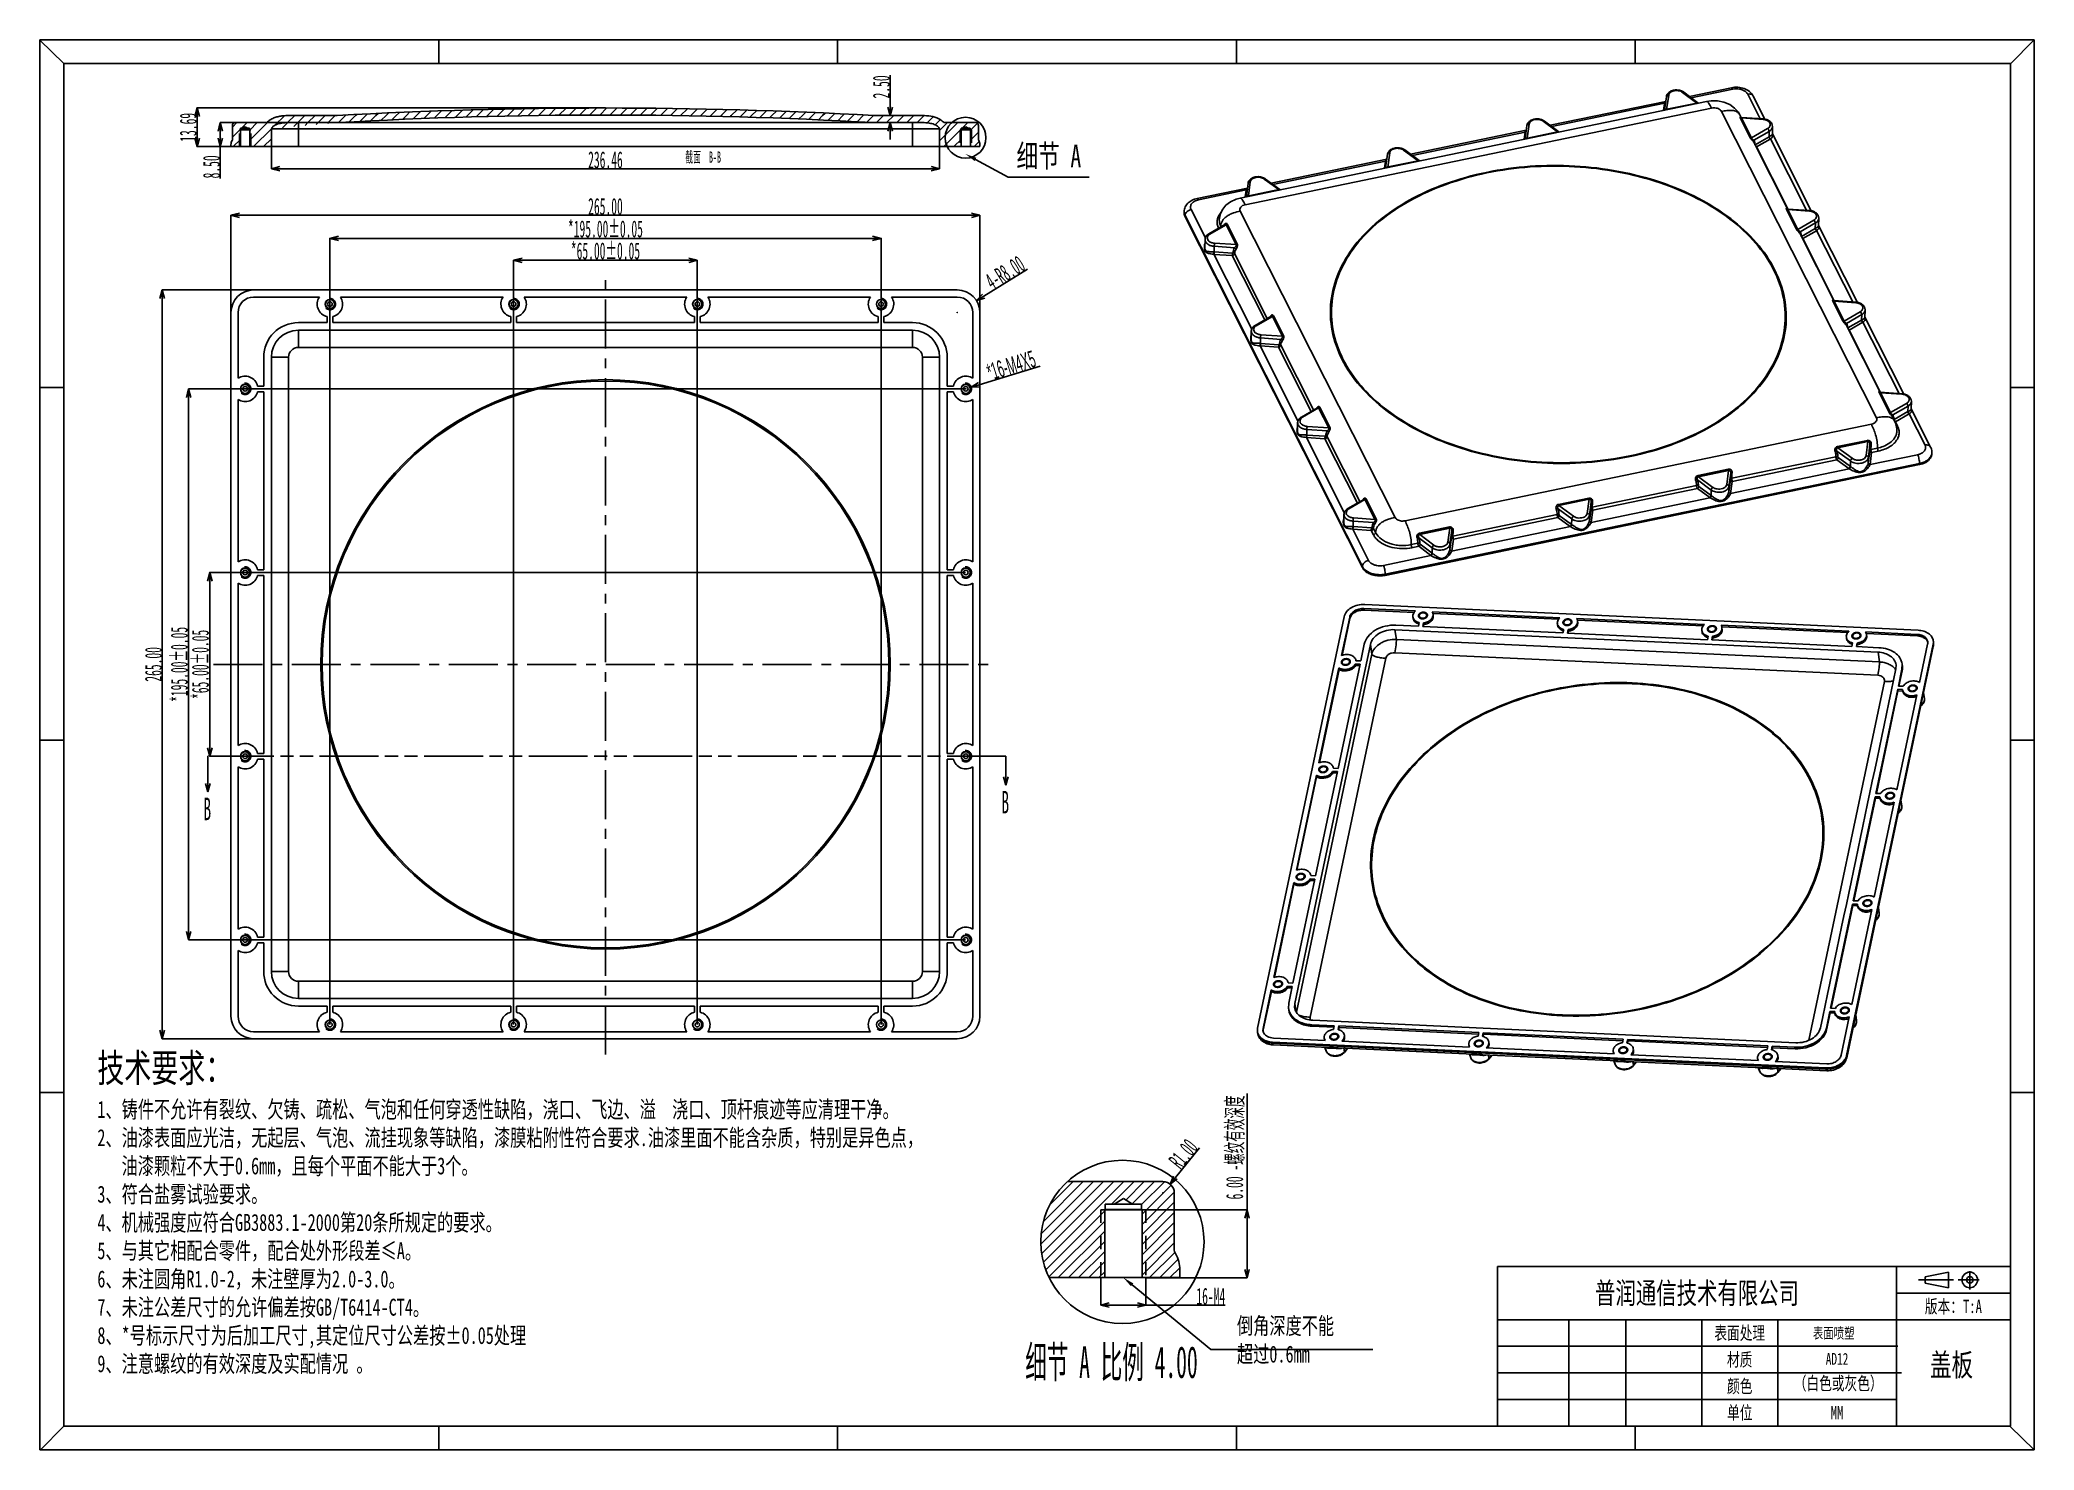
# Model space of a CAD drawing. Header units: millimetres. Extents: x 1713 to 2419, y 76 to 575.
import ezdxf
from ezdxf import colors
from ezdxf.entities.mleader import LeaderData, LeaderLine
from ezdxf.math import Vec2, Vec3

# ---------------------------------------------------------------- set-up
doc = ezdxf.new("R2010")
doc.units = ezdxf.units.MM
doc.header["$LTSCALE"] = 46.255
doc.header["$PDMODE"] = 3
doc.header["$PDSIZE"] = 0.3125
for name, pattern in [('CENTER', [0.6, 0.375, -0.075, 0.075, -0.075]), ('HIDDEN', [0.2, 0.1, -0.1]), ('PHANTOM', [0.8, 0.45, -0.05, 0.1, -0.05, 0.1, -0.05])]:
    doc.linetypes.add(name, pattern=pattern)
doc.layers.get('0').update_dxf_attribs({"linetype": 'CONTINUOUS'})
doc.layers.get('Defpoints').update_dxf_attribs({"linetype": 'CONTINUOUS'})
for name, color, linetype in [('ECOVER_DXF_CONTINUOUS_LINE', 7, 'CONTINUOUS'), ('ECOVER_DXF_HATCHING', 7, 'CONTINUOUS'), ('ECOVER_DXF_HIDDEN_LINE', 7, 'CONTINUOUS'), ('ECOVER_DXF_TEXT', 7, 'CONTINUOUS')]:
    doc.layers.add(name, color=color, linetype=linetype)
doc.styles.get("Standard").update_dxf_attribs({"font": '', "width": 0.5})
doc.styles.add('TEXTSTYLE_2', font='', dxfattribs={"width": 0.7})
doc.styles.get('Standard').set_extended_font_data('SimSun')
doc.styles.get('TEXTSTYLE_2').set_extended_font_data('SimSun')
doc.dimstyles.get("Standard").update_dxf_attribs({"dimtxt": 6, "dimasz": 3, "dimexe": 0.05, "dimexo": 0.0625, "dimgap": 0.09, "dimtad": 1, "dimzin": 0, "dimdsep": 46, "dimtxsty": 'Standard', "dimblk": 'OPEN30', "dimcen": 0.09, "dimclrd": 2, "dimclre": 2, "dimclrt": 2, "dimadec": 0, "dimazin": 0, "dimtp": 0.01, "dimtm": 0.01, "dimtfac": 1, "dimtofl": 0, "dimtmove": 0, "dimatfit": 3, "dimldrblk": 'OPEN30', "dimfxl": 0.18, "dimtolj": 1, "dimtzin": 0, "dimarcsym": 0})

msp = doc.modelspace()

# ---------------------------------------------------------------- texts
at = {"color": 4, "insert": (2058.468, 538.093), "char_height": 8, "width": 34.3, "attachment_point": 1, "style": 'TEXTSTYLE_2'}
msp.add_mtext('细节 A', dxfattribs=at)
at = {"char_height": 6, "attachment_point": 1, "style": 'TEXTSTYLE_2'}
for s, insert, width in [('{\\H1.6667x;技术要求：\\P}1、铸件不允许有裂纹、欠铸、疏松、气泡和任何穿透性缺陷，浇口、飞边、溢  浇口、顶杆痕迹等应清理干净。\\P2、油漆表面应光洁，无起层、气泡、流挂现象等缺陷，漆膜粘附性符合要求.油漆里面不能含杂质，特别是异色点，\\P   油漆颗粒不大于0.6mm，且每个平面不能大于3个。\\P3、符合盐雾试验要求。\\P4、机械强度应符合GB3883.1-2000第20条所规定的要求。\\P5、与其它相配合零件，配合处外形段差≤A。\\P6、未注圆角R1.0-2，未注壁厚为2.0-3.0。\\P7、未注公差尺寸的允许偏差按GB/T6414-CT4。\\P8、*号标示尺寸为后加工尺寸,其定位尺寸公差按±0.05处理\\P9、注意螺纹的有效深度及实配情况 。', (1733.247, 216.38), 604.69267), ('{\\C1;倒角深度不能超过0.6mm}', (2136.477, 123.103), 36.946)]:
    msp.add_mtext(s, dxfattribs=dict(at, insert=insert, width=width))
at = {"color": 2, "linetype": 'Continuous', "attachment_point": 2, "line_spacing_factor": 0.9, "style": 'TEXTSTYLE_2'}
for s, insert, char_height, width in [('普润通信技术有限公司 ', (2299.253, 135.459), 7.56, 130.77963), ('版本：T:A', (2389.973, 129.327), 4.704, 29.31755), ('表面处理', (2314.373, 119.919), 4.704, 26.0369), ('{\\C1;表面喷塑}', (2347.633, 119.464), 3.864, 42.82263), ('材质', (2314.373, 110.511), 4.704, 13.01845), ('AD12', (2348.813, 110.511), 4.2, 40.68266), ('盖板', (2389.292, 110.294), 8, 39.1595), ('颜色', (2314.373, 101.103), 4.704, 13.01845), ('{\\C1;（白色或灰色）}', (2349.22, 102.116), 4.704, 41.56416), ('单位', (2314.373, 91.695), 4.704, 13.01845), ('MM', (2348.813, 91.695), 4.704, 6.52658)]:
    msp.add_mtext(s, dxfattribs=dict(at, insert=insert, char_height=char_height, width=width))
at = {"color": 4, "linetype": 'Continuous', "insert": (2122.588, 112.868), "char_height": 11.2, "width": 89.07657, "attachment_point": 3, "line_spacing_factor": 0.9}
msp.add_mtext('细节 A 比例 4.00', dxfattribs=at)
at = {"layer": 'ECOVER_DXF_HATCHING', "color": 7, "linetype": 'Continuous', "char_height": 8, "width": 3.175, "attachment_point": 1, "line_spacing_factor": 0.9}
for insert in [(1770.791, 307.047), (2053.132, 309.422)]:
    msp.add_mtext('B', dxfattribs=dict(at, insert=insert))
at = {"layer": 'ECOVER_DXF_TEXT', "color": 2, "linetype": 'Continuous', "insert": (1953.902, 535.704), "char_height": 3.9688, "width": 22.225, "attachment_point": 3, "line_spacing_factor": 0.9}
msp.add_mtext('截面  B-B', dxfattribs=at)

# ---------------------------------------------------------------- blocks, each defined once
blk = doc.blocks.new('SYMBOL_0_BL0', base_point=(284.97, 52.95))
at = {"color": 7, "linetype": 'Continuous'}
for p, q in [((280.02, 53.71), (284.92, 54.68)), ((284.92, 54.68), (284.92, 51.4)), ((289.39, 51.04), (289.39, 54.86)), ((285.97, 53.04), (278.55, 53.04)), ((280.02, 53.71), (280.02, 52.36)), ((280.02, 52.36), (284.92, 51.4)), ((291.39, 53.04), (286.97, 53.04))]:
    blk.add_line(p, q, dxfattribs=at)
for radius in [1.64, 0.678]:
    blk.add_circle((289.39, 53.04), radius, dxfattribs=at)
blk = doc.blocks.new('_Open30')
at = {"color": 0, "linetype": 'ByBlock', "lineweight": -2}
for p, q in [((-1, 0.27), (0, 0)), ((0, 0), (-1, -0.27)), ((0, 0), (-1, 0))]:
    blk.add_line(p, q, dxfattribs=at)
blk = doc.blocks.new('*D14')
at = {"color": 2, "lineweight": -2, "transparency": 16777216}
for p, q in [((1880.53, 226.75), (1880.53, 497.24)), ((1883.53, 497.19), (1942.53, 497.19)), ((1945.53, 226.75), (1945.53, 497.24))]:
    blk.add_line(p, q, dxfattribs=at)
at = {"layer": 'Defpoints', "color": 0, "transparency": 16777216}
for p in [(1945.53, 497.19), (1880.53, 226.69), (1945.53, 226.69)]:
    blk.add_point(p, dxfattribs=at)
at = {"color": 2, "lineweight": -2, "transparency": 16777216, "xscale": 3, "yscale": 3, "zscale": 3, "rotation": 180}
blk.add_blockref('_Open30', (1880.53, 497.19), dxfattribs=at)
at = {"color": 2, "lineweight": -2, "transparency": 16777216, "xscale": 3, "yscale": 3, "zscale": 3}
blk.add_blockref('_Open30', (1945.53, 497.19), dxfattribs=at)
at = {"color": 2, "transparency": 16777216, "insert": (1913.03, 500.49), "char_height": 6, "attachment_point": 5}
blk.add_mtext('\\A1;*65.00±0.05', dxfattribs=at)
blk = doc.blocks.new('*D15')
at = {"color": 2, "lineweight": -2, "transparency": 16777216}
for p, q in [((1815.53, 226.75), (1815.53, 505.01)), ((1818.53, 504.96), (2007.53, 504.96)), ((2010.53, 226.75), (2010.53, 505.01))]:
    blk.add_line(p, q, dxfattribs=at)
at = {"layer": 'Defpoints', "color": 0, "transparency": 16777216}
for p in [(2010.53, 504.96), (1815.53, 226.69), (2010.53, 226.69)]:
    blk.add_point(p, dxfattribs=at)
at = {"color": 2, "lineweight": -2, "transparency": 16777216, "xscale": 3, "yscale": 3, "zscale": 3, "rotation": 180}
blk.add_blockref('_Open30', (1815.53, 504.96), dxfattribs=at)
at = {"color": 2, "lineweight": -2, "transparency": 16777216, "xscale": 3, "yscale": 3, "zscale": 3}
blk.add_blockref('_Open30', (2010.53, 504.96), dxfattribs=at)
at = {"color": 2, "transparency": 16777216, "insert": (1913.03, 508.27), "char_height": 6, "attachment_point": 5}
blk.add_mtext('\\A1;*195.00±0.05', dxfattribs=at)
blk = doc.blocks.new('*D16')
at = {"color": 2, "lineweight": -2, "transparency": 16777216}
for p, q in [((1780.53, 478.75), (1780.53, 513.16)), ((2042.53, 513.11), (1783.53, 513.11)), ((2045.53, 478.75), (2045.53, 513.16))]:
    blk.add_line(p, q, dxfattribs=at)
at = {"layer": 'Defpoints', "color": 0, "transparency": 16777216}
for p in [(1780.53, 513.11), (1780.53, 478.69), (2045.53, 478.69)]:
    blk.add_point(p, dxfattribs=at)
at = {"color": 2, "lineweight": -2, "transparency": 16777216, "xscale": 3, "yscale": 3, "zscale": 3, "rotation": 180}
blk.add_blockref('_Open30', (1780.53, 513.11), dxfattribs=at)
at = {"color": 2, "lineweight": -2, "transparency": 16777216, "xscale": 3, "yscale": 3, "zscale": 3}
blk.add_blockref('_Open30', (2045.53, 513.11), dxfattribs=at)
at = {"color": 2, "transparency": 16777216, "insert": (1913.03, 516.2), "char_height": 6, "attachment_point": 5}
blk.add_mtext('\\A1;265.00', dxfattribs=at)
blk = doc.blocks.new('*D17')
at = {"color": 2, "lineweight": -2, "transparency": 16777216}
for p, q in [((1788.47, 486.69), (1756.16, 486.69)), ((1756.21, 483.69), (1756.21, 224.69)), ((1788.47, 221.69), (1756.16, 221.69))]:
    blk.add_line(p, q, dxfattribs=at)
at = {"layer": 'Defpoints', "color": 0, "transparency": 16777216}
for p in [(1788.53, 486.69), (1756.21, 221.69), (1788.53, 221.69)]:
    blk.add_point(p, dxfattribs=at)
at = {"color": 2, "lineweight": -2, "transparency": 16777216, "xscale": 3, "yscale": 3, "zscale": 3}
for p, rotation in [((1756.21, 486.69), 90), ((1756.21, 221.69), 270)]:
    blk.add_blockref('_Open30', p, dxfattribs=dict(at, rotation=rotation))
at = {"color": 2, "transparency": 16777216, "insert": (1753.12, 354.19), "char_height": 6, "attachment_point": 5, "rotation": 90}
blk.add_mtext('\\A1;265.00', dxfattribs=at)
blk = doc.blocks.new('*D18')
at = {"color": 2, "lineweight": -2, "transparency": 16777216}
for p, q in [((2040.47, 386.69), (1772.97, 386.69)), ((1773.02, 324.69), (1773.02, 383.69)), ((1785.47, 321.69), (1772.97, 321.69))]:
    blk.add_line(p, q, dxfattribs=at)
at = {"layer": 'Defpoints', "color": 0, "transparency": 16777216}
for p in [(1773.02, 386.69), (2040.53, 386.69), (1785.53, 321.69)]:
    blk.add_point(p, dxfattribs=at)
at = {"color": 2, "lineweight": -2, "transparency": 16777216, "xscale": 3, "yscale": 3, "zscale": 3}
for p, rotation in [((1773.02, 386.69), 90), ((1773.02, 321.69), 270)]:
    blk.add_blockref('_Open30', p, dxfattribs=dict(at, rotation=rotation))
at = {"color": 2, "transparency": 16777216, "insert": (1769.72, 354.19), "char_height": 6, "attachment_point": 5, "rotation": 90}
blk.add_mtext('\\A1;*65.00±0.05', dxfattribs=at)
blk = doc.blocks.new('*D19')
at = {"color": 2, "lineweight": -2, "transparency": 16777216}
for p, q in [((2040.47, 451.69), (1765.49, 451.69)), ((1765.54, 259.69), (1765.54, 448.69)), ((2040.47, 256.69), (1765.49, 256.69))]:
    blk.add_line(p, q, dxfattribs=at)
at = {"layer": 'Defpoints', "color": 0, "transparency": 16777216}
for p in [(1765.54, 451.69), (2040.53, 451.69), (2040.53, 256.69)]:
    blk.add_point(p, dxfattribs=at)
at = {"color": 2, "lineweight": -2, "transparency": 16777216, "xscale": 3, "yscale": 3, "zscale": 3}
for p, rotation in [((1765.54, 451.69), 90), ((1765.54, 256.69), 270)]:
    blk.add_blockref('_Open30', p, dxfattribs=dict(at, rotation=rotation))
at = {"color": 2, "transparency": 16777216, "insert": (1762.24, 354.19), "char_height": 6, "attachment_point": 5, "rotation": 90}
blk.add_mtext('\\A1;*195.00±0.05', dxfattribs=at)
blk = doc.blocks.new('*D20')
at = {"color": 2, "lineweight": -2, "transparency": 16777216}
for p, q in [((2062.34, 494.07), (2046.88, 484.49)), ((2037.44, 478.69), (2037.62, 478.69)), ((2037.53, 478.6), (2037.53, 478.78))]:
    blk.add_line(p, q, dxfattribs=at)
at = {"layer": 'Defpoints', "color": 0, "transparency": 16777216}
for p in [(2044.33, 482.91), (2037.53, 478.69)]:
    blk.add_point(p, dxfattribs=at)
at = {"color": 2, "lineweight": -2, "transparency": 16777216, "xscale": 3, "yscale": 3, "zscale": 3, "rotation": 211.7926187905653}
blk.add_blockref('_Open30', (2044.33, 482.91), dxfattribs=at)
at = {"color": 2, "transparency": 16777216, "insert": (2054.44, 492.81), "char_height": 6, "attachment_point": 5, "rotation": 31.79262}
blk.add_mtext('\\A1;4-R8.00', dxfattribs=at)
blk = doc.blocks.new('*D21')
at = {"color": 2, "lineweight": -2, "transparency": 16777216}
for p, q in [((2066.87, 459.77), (2045.31, 453.16)), ((2040.44, 451.69), (2040.62, 451.69)), ((2040.53, 451.6), (2040.53, 451.78))]:
    blk.add_line(p, q, dxfattribs=at)
at = {"layer": 'Defpoints', "color": 0, "transparency": 16777216}
for p in [(2042.45, 452.28), (2038.62, 451.11)]:
    blk.add_point(p, dxfattribs=at)
at = {"color": 2, "lineweight": -2, "transparency": 16777216, "xscale": 3, "yscale": 3, "zscale": 3, "rotation": 197.0488453928365}
blk.add_blockref('_Open30', (2042.45, 452.28), dxfattribs=at)
at = {"color": 2, "transparency": 16777216, "insert": (2056.59, 459.94), "char_height": 6, "attachment_point": 5, "rotation": 17.04885}
blk.add_mtext('\\A1;{\\fGulim|b0|i0|c129|p34;*16-M4X5}', dxfattribs=at)
blk = doc.blocks.new('*D22')
at = {"color": 2, "lineweight": -2, "transparency": 16777216}
for p, q in [((2088.29, 137.09), (2088.29, 127.41)), ((2104.29, 137.09), (2104.29, 127.41)), ((2091.29, 127.46), (2101.29, 127.46)), ((2104.29, 127.46), (2132.32, 127.46))]:
    blk.add_line(p, q, dxfattribs=at)
at = {"layer": 'Defpoints', "color": 0, "transparency": 16777216}
for p in [(2088.29, 137.15), (2104.29, 137.15), (2104.29, 127.46)]:
    blk.add_point(p, dxfattribs=at)
at = {"color": 2, "lineweight": -2, "transparency": 16777216, "xscale": 3, "yscale": 3, "zscale": 3, "rotation": 180}
blk.add_blockref('_Open30', (2088.29, 127.46), dxfattribs=at)
at = {"color": 2, "lineweight": -2, "transparency": 16777216, "xscale": 3, "yscale": 3, "zscale": 3}
blk.add_blockref('_Open30', (2104.29, 127.46), dxfattribs=at)
at = {"color": 2, "transparency": 16777216, "insert": (2127.22, 130.55), "char_height": 6, "attachment_point": 5}
blk.add_mtext('\\A1;16-M4', dxfattribs=at)
blk = doc.blocks.new('*D23')
at = {"color": 2, "lineweight": -2, "transparency": 16777216}
for p, q in [((2140.03, 161.15), (2140.03, 202.28)), ((2104.35, 161.15), (2140.08, 161.15)), ((2140.03, 140.09), (2140.03, 158.15)), ((2104.35, 137.09), (2140.08, 137.09))]:
    blk.add_line(p, q, dxfattribs=at)
at = {"layer": 'Defpoints', "color": 0, "transparency": 16777216}
for p in [(2104.29, 161.15), (2140.03, 161.15), (2104.29, 137.09)]:
    blk.add_point(p, dxfattribs=at)
at = {"color": 2, "lineweight": -2, "transparency": 16777216, "xscale": 3, "yscale": 3, "zscale": 3}
for p, rotation in [((2140.03, 161.15), 90), ((2140.03, 137.09), 270)]:
    blk.add_blockref('_Open30', p, dxfattribs=dict(at, rotation=rotation))
at = {"color": 2, "transparency": 16777216, "insert": (2135.96, 183.22), "char_height": 6, "attachment_point": 5, "rotation": 90}
blk.add_mtext('\\A1;6.00 -螺纹有效深度', dxfattribs=at)
blk = doc.blocks.new('*D24')
at = {"color": 2, "lineweight": -2, "transparency": 16777216}
for p, q in [((1912.97, 551.1), (1768.48, 551.1)), ((1768.53, 540.41), (1768.53, 548.1)), ((1780.47, 537.41), (1768.48, 537.41))]:
    blk.add_line(p, q, dxfattribs=at)
at = {"layer": 'Defpoints', "color": 0, "transparency": 16777216}
for p in [(1768.53, 551.1), (1913.03, 551.1), (1780.53, 537.41)]:
    blk.add_point(p, dxfattribs=at)
at = {"color": 2, "lineweight": -2, "transparency": 16777216, "xscale": 3, "yscale": 3, "zscale": 3}
for p, rotation in [((1768.53, 551.1), 90), ((1768.53, 537.41), 270)]:
    blk.add_blockref('_Open30', p, dxfattribs=dict(at, rotation=rotation))
at = {"color": 2, "transparency": 16777216, "insert": (1765.44, 544.25), "char_height": 6, "attachment_point": 5, "rotation": 90}
blk.add_mtext('\\A1;13.69', dxfattribs=at)
blk = doc.blocks.new('*D25')
at = {"color": 2, "lineweight": -2, "transparency": 16777216}
for p, q in [((1804.31, 545.91), (1776.7, 545.91)), ((1794.74, 537.41), (1776.7, 537.41)), ((1776.75, 542.91), (1776.75, 540.41)), ((1776.75, 537.41), (1776.75, 526.1))]:
    blk.add_line(p, q, dxfattribs=at)
at = {"layer": 'Defpoints', "color": 0, "transparency": 16777216}
for p in [(1776.75, 545.91), (1804.37, 545.91), (1794.81, 537.41)]:
    blk.add_point(p, dxfattribs=at)
at = {"color": 2, "lineweight": -2, "transparency": 16777216, "xscale": 3, "yscale": 3, "zscale": 3}
for p, rotation in [((1776.75, 545.91), 90), ((1776.75, 537.41), 270)]:
    blk.add_blockref('_Open30', p, dxfattribs=dict(at, rotation=rotation))
at = {"color": 2, "transparency": 16777216, "insert": (1773.66, 530.25), "char_height": 6, "attachment_point": 5, "rotation": 90}
blk.add_mtext('\\A1;8.50', dxfattribs=at)
blk = doc.blocks.new('*D26')
at = {"color": 2, "lineweight": -2, "transparency": 16777216}
for p, q in [((2013.77, 551.41), (2013.77, 562.69)), ((2025.13, 548.41), (2013.72, 548.41)), ((2025.13, 545.91), (2013.72, 545.91)), ((2013.77, 542.91), (2013.77, 539.91))]:
    blk.add_line(p, q, dxfattribs=at)
at = {"layer": 'Defpoints', "color": 0, "transparency": 16777216}
for p in [(2013.77, 548.41), (2025.19, 548.41), (2025.19, 545.91)]:
    blk.add_point(p, dxfattribs=at)
at = {"color": 2, "lineweight": -2, "transparency": 16777216, "xscale": 3, "yscale": 3, "zscale": 3}
for p, rotation in [((2013.77, 548.41), 270), ((2013.77, 545.91), 90)]:
    blk.add_blockref('_Open30', p, dxfattribs=dict(at, rotation=rotation))
at = {"color": 2, "transparency": 16777216, "insert": (2010.68, 558.55), "char_height": 6, "attachment_point": 5, "rotation": 90}
blk.add_mtext('\\A1;2.50', dxfattribs=at)
blk = doc.blocks.new('*D27')
at = {"color": 2, "lineweight": -2, "transparency": 16777216}
for p, q in [((1794.81, 537.35), (1794.81, 529.57)), ((2031.26, 537.35), (2031.26, 529.57)), ((1797.81, 529.62), (2028.26, 529.62))]:
    blk.add_line(p, q, dxfattribs=at)
at = {"layer": 'Defpoints', "color": 0, "transparency": 16777216}
for p in [(1794.81, 537.41), (2031.26, 537.41), (2031.26, 529.62)]:
    blk.add_point(p, dxfattribs=at)
at = {"color": 2, "lineweight": -2, "transparency": 16777216, "xscale": 3, "yscale": 3, "zscale": 3, "rotation": 180}
blk.add_blockref('_Open30', (1794.81, 529.62), dxfattribs=at)
at = {"color": 2, "lineweight": -2, "transparency": 16777216, "xscale": 3, "yscale": 3, "zscale": 3}
blk.add_blockref('_Open30', (2031.26, 529.62), dxfattribs=at)
at = {"color": 2, "transparency": 16777216, "insert": (1913.03, 532.71), "char_height": 6, "attachment_point": 5}
blk.add_mtext('\\A1;236.46', dxfattribs=at)
blk = doc.blocks.new('*D28')
at = {"color": 2, "lineweight": -2, "transparency": 16777216}
for p, q in [((2123.22, 183.05), (2114.7, 172.58)), ((2110.2, 167.15), (2110.38, 167.15)), ((2110.29, 167.06), (2110.29, 167.24))]:
    blk.add_line(p, q, dxfattribs=at)
at = {"layer": 'Defpoints', "color": 0, "transparency": 16777216}
for p in [(2112.81, 170.26), (2110.29, 167.15)]:
    blk.add_point(p, dxfattribs=at)
at = {"color": 2, "lineweight": -2, "transparency": 16777216, "xscale": 3, "yscale": 3, "zscale": 3, "rotation": 230.8776957937108}
blk.add_blockref('_Open30', (2112.81, 170.26), dxfattribs=at)
at = {"color": 2, "transparency": 16777216, "insert": (2117.51, 180.93), "char_height": 6, "attachment_point": 5, "rotation": 50.8777}
blk.add_mtext('\\A1;R1.00', dxfattribs=at)

# ---------------------------------------------------------------- dimensions: what is measured, and where the dimension line sits
for base, p1, p2, picture, middle in [((2013.772, 548.41), (2025.193, 545.91), (2025.193, 548.41), '*D26', (2013.772, 558.55)), ((1776.752, 545.91), (1794.806, 537.41), (1804.368, 545.91), '*D25', (1776.752, 530.253))]:
    dim = msp.add_linear_dim(base=base, p1=p1, p2=p2, angle=90, dimstyle='Standard')
    dim.commit()
    dim.dimension.update_dxf_attribs({"geometry": picture, "text_midpoint": middle, "dimtype": 160})
for base, p1, p2, picture, middle in [((1768.526, 551.097), (1780.533, 537.41), (1913.033, 551.097), '*D24', (1765.436, 544.253)), ((1756.214, 221.692), (1788.533, 486.692), (1788.533, 221.692), '*D17', (1753.124, 354.192))]:
    dim = msp.add_linear_dim(base=base, p1=p1, p2=p2, angle=90, dimstyle='Standard')
    dim.commit()
    dim.dimension.update_dxf_attribs({"geometry": picture, "text_midpoint": middle})
dim = msp.add_linear_dim(base=(2031.262, 529.625), p1=(1794.806, 537.41), p2=(2031.262, 537.41), dimstyle='Standard')
dim.commit()
dim.dimension.update_dxf_attribs({"geometry": '*D27', "text_midpoint": (1913.034, 532.715)})
dim = msp.add_linear_dim(base=(1780.533, 513.109), p1=(2045.533, 478.692), p2=(1780.533, 478.692), dimstyle='Standard')
dim.commit()
dim.dimension.update_dxf_attribs({"geometry": '*D16', "text_midpoint": (1913.033, 513.109), "dimtype": 160})
for base, p1, p2, text, override, picture, middle in [((2010.533, 504.963), (1815.533, 226.692), (2010.533, 226.692), '*<>', {"dimgap": 0.09, "dimtol": 1, "dimlim": 0, "dimtp": 0.05, "dimtm": 0.05}, '*D15', (1913.033, 504.963)), ((1945.533, 497.188), (1880.533, 226.692), (1945.533, 226.692), '*<>', {"dimtol": 1, "dimtp": 0.05, "dimtm": 0.05}, '*D14', (1913.033, 497.188)), ((2104.287, 127.463), (2088.287, 137.154), (2104.287, 137.154), '16-M4', {"dimlfac": 0.25}, '*D22', (2127.218, 127.463))]:
    dim = msp.add_linear_dim(base=base, p1=p1, p2=p2, text=text, dimstyle='Standard', override=override)
    dim.commit()
    dim.dimension.update_dxf_attribs({"geometry": picture, "text_midpoint": middle, "dimtype": 160})
dim = msp.add_radius_dim(center=(2037.533, 478.692), mpoint=(2044.333, 482.907), text='4-<>', dimstyle='Standard')
dim.commit()
dim.dimension.update_dxf_attribs({"geometry": '*D20', "text_midpoint": (2056.073, 490.184), "dimtype": 164})
dim = msp.add_diameter_dim_2p(p1=(2038.621, 451.106), p2=(2042.445, 452.279), text='{\\fGulim|b0|i0|c129|p34;*16-M4X5}', dimstyle='Standard')
dim.commit()
dim.dimension.update_dxf_attribs({"geometry": '*D21', "text_midpoint": (2056.594, 459.942)})
for base, p1, p2, text, override, picture, middle in [((1765.543, 451.692), (2040.533, 256.692), (2040.533, 451.692), '*<>', {"dimtol": 1, "dimtp": 0.05, "dimtm": 0.05}, '*D19', (1762.236, 354.192)), ((1773.024, 386.692), (1785.533, 321.692), (2040.533, 386.692), '*<>', {"dimtol": 1, "dimtp": 0.05, "dimtm": 0.05}, '*D18', (1769.718, 354.192)), ((2140.033, 161.154), (2104.287, 137.091), (2104.287, 161.154), '6.00 -螺纹有效深度', {"dimlfac": 0.25}, '*D23', (2135.96, 183.219))]:
    dim = msp.add_linear_dim(base=base, p1=p1, p2=p2, angle=90, text=text, dimstyle='Standard', override=override)
    dim.commit()
    dim.dimension.update_dxf_attribs({"geometry": picture, "text_midpoint": middle})
dim = msp.add_radius_dim(center=(2110.287, 167.154), mpoint=(2112.811, 170.257), dimstyle='Standard', override={"dimlfac": 0.25})
dim.commit()
dim.dimension.update_dxf_attribs({"geometry": '*D28', "text_midpoint": (2117.511, 180.933)})

# ---------------------------------------------------------------- hatches: boundary and pattern name
h = msp.add_hatch()
h.set_pattern_fill('ANSI31', color=2, scale=0.8)
h.set_pattern_definition([(45, (-1084.472, -28.3458), (-1.7960512, 1.7960512), [])])
edge = h.paths.add_edge_path()
edge.add_arc((2110.287, 167.154), 4, 0, 90)
edge.add_line((2110.287, 171.154), (2076.498, 171.154))
edge.add_arc((2095.954, 149.812), 28.879, 132.35412, 180)
edge.add_arc((2095.954, 149.812), 28.879, 180, 205.997375)
edge.add_line((2069.997, 137.154), (2088.287, 137.154))
edge.add_line((2088.287, 137.154), (2088.287, 161.154))
edge.add_line((2088.287, 161.154), (2089.687, 161.154))
edge.add_line((2089.687, 161.154), (2089.887, 161.274))
edge.add_line((2089.887, 161.274), (2089.887, 163.154))
edge.add_line((2089.887, 163.154), (2093.016, 163.154))
edge.add_line((2093.016, 163.154), (2096.287, 165.119))
edge.add_line((2096.287, 165.119), (2099.559, 163.154))
edge.add_line((2099.559, 163.154), (2102.687, 163.154))
edge.add_line((2102.687, 163.154), (2102.687, 161.274))
edge.add_line((2102.687, 161.274), (2102.887, 161.154))
edge.add_line((2102.887, 161.154), (2104.287, 161.154))
edge.add_line((2104.287, 161.154), (2104.287, 137.154))
edge.add_line((2104.287, 137.154), (2116.287, 137.154))
edge.add_line((2116.287, 137.154), (2116.287, 139.954))
edge.add_arc((2105.087, 139.954), 11.2, 360, 390.496851)
edge.add_spline(control_points=[(2114.287, 147.277), (2114.287, 146.715), (2114.445, 146.135), (2114.731, 145.651)], knot_values=[0, 0, 0, 0, 1, 1, 1, 1], degree=3, periodic=0)
edge.add_line((2114.287, 147.272), (2114.287, 167.154))
h.paths.add_polyline_path([(2104.287, 161.154), (2102.887, 161.154), (2102.887, 137.154), (2104.287, 137.154)], flags=17)
h.paths.add_polyline_path([(2089.687, 161.154), (2088.287, 161.154), (2088.287, 137.154), (2089.687, 137.154)], flags=17)
at = {"layer": 'ECOVER_DXF_HATCHING', "linetype": 'Continuous'}
h = msp.add_hatch(dxfattribs=at)
h.set_pattern_fill('B', color=2, scale=2.54, angle=45, style=0, pattern_type=0)
h.set_pattern_definition([(45, (1754.5187, 172.97), (-1.796051, 1.796051), [])])
edge = h.paths.add_edge_path()
edge.add_line((1780.533, 537.41), (1783.883, 537.41))
edge.add_line((1780.533, 537.41), (1780.533, 538.11))
edge.add_spline(control_points=[(1780.923, 539.534), (1780.666, 539.1), (1780.533, 538.614), (1780.533, 538.11)], knot_values=[0, 0, 0, 0, 1, 1, 1, 1], weights=[1, 0.9764082, 0.9764082, 1], degree=3, periodic=0)
edge.add_arc((1780.235, 539.941), 0.799, 329.421832, 359.998727)
edge.add_line((1781.033, 539.941), (1781.033, 544.91))
edge.add_spline(control_points=[(1781.033, 544.91), (1781.033, 545.496), (1781.448, 545.91), (1782.033, 545.91)], knot_values=[0, 0, 0, 0, 1, 1, 1, 1], weights=[1, 0.8047379, 0.8047379, 1], degree=3, periodic=0)
edge.add_line((1792.917, 545.91), (1782.033, 545.91))
edge.add_spline(control_points=[(1793.49, 546.152), (1793.337, 545.995), (1793.136, 545.91), (1792.917, 545.91)], knot_values=[0, 0, 0, 0, 1, 1, 1, 1], weights=[1, 0.9475128, 0.9475128, 1], degree=3, periodic=0)
edge.add_spline(control_points=[(1800.874, 548.41), (1799.484, 548.41), (1796.808, 548.167), (1794.459, 547.148), (1793.49, 546.152)], knot_values=[0, 0, 0, 0, 0.5, 1, 1, 1, 1], degree=3, periodic=0)
edge.add_line((1800.874, 548.41), (1817.583, 548.41))
edge.add_arc((1817.583, 557.343), 8.933, 270.000332, 273.225368)
edge.add_spline(control_points=[(2007.981, 548.424), (1944.716, 551.989), (1881.351, 551.989), (1818.086, 548.424)], knot_values=[0, 0, 0, 0, 1, 1, 1, 1], weights=[1, 0.9989441, 0.9989441, 1], degree=3, periodic=0)
edge.add_arc((2008.484, 557.343), 8.933, 266.774632, 269.999668)
edge.add_line((2008.484, 548.41), (2025.193, 548.41))
edge.add_spline(control_points=[(2032.577, 546.152), (2031.608, 547.148), (2029.259, 548.167), (2026.582, 548.41), (2025.193, 548.41)], knot_values=[0, 0, 0, 0, 0.5, 1, 1, 1, 1], degree=3, periodic=0)
edge.add_spline(control_points=[(2033.15, 545.91), (2032.931, 545.91), (2032.729, 545.995), (2032.577, 546.152)], knot_values=[0, 0, 0, 0, 1, 1, 1, 1], weights=[1, 0.9475128, 0.9475128, 1], degree=3, periodic=0)
edge.add_line((2044.033, 545.91), (2033.15, 545.91))
edge.add_spline(control_points=[(2045.033, 544.91), (2045.033, 545.496), (2044.619, 545.91), (2044.033, 545.91)], knot_values=[0, 0, 0, 0, 1, 1, 1, 1], weights=[1, 0.8047379, 0.8047379, 1], degree=3, periodic=0)
edge.add_line((2045.033, 539.941), (2045.033, 544.91))
edge.add_arc((2045.832, 539.941), 0.799, 180.001273, 210.578168)
edge.add_spline(control_points=[(2045.144, 539.534), (2045.4, 539.1), (2045.533, 538.614), (2045.533, 538.11)], knot_values=[0, 0, 0, 0, 1, 1, 1, 1], weights=[1, 0.9764082, 0.9764082, 1], degree=3, periodic=0)
edge.add_line((2045.533, 537.41), (2045.533, 538.11))
edge.add_line((2042.183, 537.41), (2045.533, 537.41))
edge.add_line((2042.183, 537.41), (2042.183, 543.41))
edge.add_line((2042.183, 543.41), (2042.133, 543.44))
edge.add_line((2042.133, 543.91), (2042.133, 543.44))
edge.add_line((2041.351, 543.91), (2042.133, 543.91))
edge.add_line((2041.351, 543.91), (2040.533, 544.401))
edge.add_line((2039.715, 543.91), (2040.533, 544.401))
edge.add_line((2038.933, 543.91), (2039.715, 543.91))
edge.add_line((2038.933, 543.91), (2038.933, 543.44))
edge.add_line((2038.883, 543.41), (2038.933, 543.44))
edge.add_line((2038.883, 537.41), (2038.883, 543.41))
edge.add_line((2031.262, 537.41), (2038.883, 537.41))
edge.add_line((2031.262, 543.747), (2031.262, 537.41))
edge.add_spline(control_points=[(2025.193, 545.91), (2026.371, 545.91), (2028.449, 545.713), (2030.417, 544.877), (2031.021, 544.222), (2031.262, 543.747)], knot_values=[0, 0, 0, 0, 0.3346346, 0.6692694, 1, 1, 1, 1], degree=3, periodic=0)
edge.add_line((2008.405, 545.91), (2025.193, 545.91))
edge.add_arc((2008.405, 554.845), 8.935, 266.772531, 269.999666)
edge.add_spline(control_points=[(2007.902, 545.924), (1944.69, 549.488), (1881.377, 549.488), (1818.165, 545.924)], knot_values=[0, 0, 0, 0, 1, 1, 1, 1], weights=[1, 0.9989428, 0.9989428, 1], degree=3, periodic=0)
edge.add_arc((1817.662, 554.845), 8.935, 270.000334, 273.227469)
edge.add_line((1800.874, 545.91), (1817.662, 545.91))
edge.add_spline(control_points=[(1794.806, 543.747), (1795.046, 544.222), (1795.65, 544.877), (1797.618, 545.713), (1799.695, 545.91), (1800.874, 545.91)], knot_values=[0, 0, 0, 0, 0.3305876, 0.6652939, 1, 1, 1, 1], degree=3, periodic=0)
edge.add_line((1794.806, 543.747), (1794.806, 537.41))
edge.add_line((1787.183, 537.41), (1794.806, 537.41))
edge.add_line((1787.183, 543.41), (1787.183, 537.41))
edge.add_line((1787.133, 543.44), (1787.183, 543.41))
edge.add_line((1787.133, 543.91), (1787.133, 543.44))
edge.add_line((1786.351, 543.91), (1787.133, 543.91))
edge.add_line((1785.533, 544.401), (1786.351, 543.91))
edge.add_line((1785.533, 544.401), (1784.715, 543.91))
edge.add_line((1783.933, 543.91), (1784.715, 543.91))
edge.add_line((1783.933, 543.91), (1783.933, 543.44))
edge.add_line((1783.933, 543.44), (1783.883, 543.41))
edge.add_line((1783.883, 543.41), (1783.883, 537.41))

# ---------------------------------------------------------------- linework, layer by layer
at = {"color": 7, "linetype": 'Continuous'}
for p, q in [((1712.91, 575.076), (1721.33, 566.794)), ((1712.936, 76.239), (1712.936, 575.199)), ((2418.536, 575.199), (1712.936, 575.199)), ((1854.056, 566.799), (1854.056, 575.199)), ((1995.176, 566.799), (1995.176, 575.199)), ((2136.296, 566.799), (2136.296, 575.199)), ((2277.416, 566.799), (2277.416, 575.199)), ((2410.131, 566.721), (2418.413, 575.141)), ((2418.536, 76.239), (2418.536, 575.199)), ((1721.336, 84.639), (1721.336, 566.799)), ((2410.136, 566.799), (1721.336, 566.799)), ((2410.136, 84.639), (2410.136, 566.799)), ((1721.336, 452.123), (1712.936, 452.123)), ((2418.536, 452.123), (2410.136, 452.123)), ((1721.336, 327.383), (1712.936, 327.383)), ((2418.536, 327.383), (2410.136, 327.383)), ((1721.336, 202.643), (1712.936, 202.643)), ((2418.536, 202.643), (2410.136, 202.643)), ((1721.336, 84.639), (1712.958, 76.115)), ((2410.136, 84.639), (1721.336, 84.639)), ((1854.056, 76.239), (1854.056, 84.639)), ((1995.176, 76.239), (1995.176, 84.639)), ((2136.296, 76.239), (2136.296, 84.639)), ((2277.416, 76.239), (2277.416, 84.639)), ((2418.529, 76.23), (2410.109, 84.512)), ((2418.536, 76.239), (1712.936, 76.239))]:
    msp.add_line(p, q, dxfattribs=at)
at = {"color": 3, "linetype": 'CENTER'}
for p, q in [((1913.033, 216.157), (1913.033, 492.228)), ((1774.343, 354.192), (2051.724, 354.192))]:
    msp.add_line(p, q, dxfattribs=at)
at = {"color": 2, "linetype": 'Continuous'}
for p, q in [((2410.133, 141.087), (2410.133, 181.407)), ((2228.693, 141.087), (2410.133, 141.087)), ((2228.693, 141.087), (2228.693, 84.639)), ((2410.133, 141.087), (2295.221, 141.087)), ((2369.813, 141.087), (2369.813, 84.639)), ((2410.133, 141.087), (2410.133, 84.639)), ((2369.813, 131.679), (2410.133, 131.679)), ((2228.693, 122.271), (2410.133, 122.271)), ((2253.893, 122.271), (2253.893, 84.639)), ((2274.053, 122.271), (2274.053, 84.639)), ((2300.933, 122.271), (2300.933, 84.639)), ((2327.813, 122.271), (2327.813, 84.639)), ((2228.693, 112.863), (2370.333, 112.863)), ((2228.693, 103.455), (2371.57, 103.455)), ((2228.693, 94.047), (2369.813, 94.047)), ((2228.693, 84.639), (2410.133, 84.639))]:
    msp.add_line(p, q, dxfattribs=at)
for centre, radius in [((2040.45, 540.574), 7.22), ((2095.954, 149.812), 28.879)]:
    msp.add_circle(centre, radius)
at = {"layer": 'ECOVER_DXF_CONTINUOUS_LINE', "color": 7, "linetype": 'Continuous'}
for p, q in [((2311.443, 558.265), (2296.572, 555.184)), ((2311.926, 557.767), (2297.193, 554.714)), ((2302.579, 553.403), (2137.586, 519.21)), ((2304.404, 551.067), (2139.411, 516.874)), ((2288.195, 553.447), (2247.267, 544.966)), ((2287.768, 552.76), (2247.901, 544.498)), ((2287.752, 552.633), (2287.402, 550.277)), ((2287.742, 550.391), (2287.723, 550.324)), ((2288.436, 555.073), (2287.742, 550.392)), ((2287.742, 550.391), (2287.742, 550.392)), ((2287.768, 552.76), (2287.752, 552.633)), ((2289.239, 555.572), (2288.51, 550.65)), ((2288.51, 550.65), (2288.614, 550.671)), ((2288.614, 550.671), (2299.136, 552.852)), ((2299.136, 552.852), (2294.142, 556.633)), ((2299.589, 552.9), (2294.615, 556.666)), ((2299.19, 552.764), (2299.136, 552.852)), ((2299.254, 552.711), (2299.24, 552.716)), ((2321.58, 547.295), (2317.185, 555.992)), ((2323.3, 547.106), (2319.155, 555.307)), ((1781.033, 539.941), (1781.033, 544.91)), ((1792.917, 545.91), (1782.033, 545.91)), ((1783.533, 543.41), (1787.533, 543.41)), ((1783.933, 543.44), (1783.883, 543.41)), ((1783.883, 543.41), (1783.883, 537.41)), ((1783.933, 543.91), (1783.933, 543.44)), ((1783.933, 543.91), (1787.133, 543.91)), ((1787.133, 543.44), (1783.933, 543.44)), ((1785.533, 544.401), (1784.715, 543.91)), ((1785.533, 544.401), (1786.351, 543.91)), ((1787.133, 543.91), (1787.133, 543.44)), ((1787.133, 543.44), (1787.183, 543.41)), ((1787.183, 543.41), (1787.183, 537.41)), ((1794.806, 543.747), (1794.806, 537.41)), ((1800.874, 548.41), (1817.583, 548.41)), ((1800.874, 545.91), (1817.662, 545.91)), ((1804.368, 537.41), (1804.368, 545.91)), ((2021.699, 543.747), (1804.368, 543.747)), ((1818.165, 545.91), (2007.902, 545.91)), ((2008.405, 545.91), (2025.193, 545.91)), ((2008.484, 548.41), (2025.193, 548.41)), ((2021.699, 545.91), (2021.699, 537.41)), ((2031.262, 543.747), (2031.262, 537.41)), ((2044.033, 545.91), (2033.15, 545.91)), ((2042.533, 543.41), (2038.533, 543.41)), ((2038.883, 543.41), (2038.933, 543.44)), ((2038.883, 537.41), (2038.883, 543.41)), ((2038.933, 543.91), (2042.133, 543.91)), ((2038.933, 543.91), (2038.933, 543.44)), ((2042.133, 543.44), (2038.933, 543.44)), ((2039.715, 543.91), (2040.533, 544.401)), ((2041.351, 543.91), (2040.533, 544.401)), ((2042.133, 543.91), (2042.133, 543.44)), ((2042.183, 543.41), (2042.133, 543.44)), ((2042.183, 537.41), (2042.183, 543.41)), ((2045.033, 539.941), (2045.033, 544.91)), ((2239.097, 544.921), (2238.434, 540.174)), ((2239.9, 545.416), (2239.204, 540.432)), ((2249.895, 542.647), (2244.771, 546.425)), ((2250.351, 542.692), (2245.235, 546.464)), ((2362.719, 441.48), (2307.938, 549.874)), ((2314.875, 547.77), (2314.392, 548.728)), ((2314.559, 547.613), (2318.109, 540.589)), ((2314.858, 547.774), (2314.803, 547.796)), ((2314.909, 547.662), (2314.812, 547.794)), ((2314.965, 547.754), (2314.858, 547.774)), ((2322.672, 547.219), (2314.968, 547.754)), ((2322.627, 547.026), (2314.992, 547.556)), ((2314.992, 547.556), (2318.542, 540.533)), ((2318.542, 540.533), (2324.244, 543.826)), ((2325.914, 541.782), (2325.961, 544.539)), ((1780.533, 537.41), (1780.533, 538.11)), ((1780.533, 537.41), (2045.533, 537.41)), ((1781.033, 539.941), (1781.021, 539.799)), ((2045.533, 537.41), (2045.533, 538.11)), ((2238.86, 543.223), (2197.92, 534.739)), ((2238.421, 542.534), (2198.554, 534.272)), ((2238.414, 542.488), (2238.075, 540.058)), ((2238.421, 542.534), (2238.415, 542.488)), ((2238.434, 540.174), (2238.415, 540.106)), ((2239.204, 540.432), (2239.308, 540.453)), ((2239.308, 540.453), (2249.895, 542.647)), ((2249.948, 542.559), (2249.895, 542.647)), ((2250.012, 542.506), (2249.999, 542.512)), ((2319.254, 539.091), (2319.327, 538.961)), ((2331.26, 515.351), (2319.327, 538.961)), ((2319.385, 539.717), (2324.768, 542.827)), ((2319.889, 538.09), (2324.735, 540.89)), ((2320.18, 537.265), (2320.309, 537.291)), ((2320.309, 537.291), (2325.154, 540.09)), ((2331.344, 515.456), (2320.309, 537.291)), ((2324.735, 540.89), (2324.768, 542.827)), ((2324.735, 540.89), (2324.779, 540.916)), ((2325.154, 540.09), (2325.206, 540.12)), ((2337.964, 514.876), (2325.206, 540.12)), ((2325.914, 541.783), (2325.914, 541.783)), ((2339.684, 514.687), (2325.917, 541.928)), ((2189.513, 532.997), (2148.588, 524.515)), ((2189.074, 532.307), (2149.227, 524.049)), ((2189.067, 532.262), (2188.728, 529.831)), ((2189.074, 532.307), (2189.068, 532.262)), ((2189.087, 529.948), (2189.068, 529.879)), ((2189.751, 534.694), (2189.087, 529.948)), ((2190.553, 535.189), (2189.857, 530.205)), ((2189.857, 530.205), (2189.961, 530.227)), ((2189.961, 530.227), (2200.548, 532.421)), ((2200.548, 532.421), (2195.424, 536.198)), ((2201.005, 532.465), (2195.888, 536.237)), ((2200.602, 532.333), (2200.548, 532.421)), ((2200.665, 532.279), (2200.652, 532.285)), ((2140.202, 522.778), (2122.407, 519.09)), ((2140.399, 524.427), (2139.841, 519.745)), ((2141.203, 524.938), (2140.616, 520)), ((2140.72, 520.022), (2151.242, 522.203)), ((2151.242, 522.203), (2146.148, 525.918)), ((2151.7, 522.246), (2146.618, 525.952)), ((2151.296, 522.115), (2151.242, 522.203)), ((2120.253, 515.18), (2125.305, 505.184)), ((2139.728, 522.081), (2122.89, 518.591)), ((2137.587, 519.21), (2137.586, 519.21)), ((2139.716, 521.998), (2139.432, 519.61)), ((2139.841, 519.745), (2139.817, 519.672)), ((2139.841, 519.745), (2139.841, 519.745)), ((2140.616, 520), (2140.72, 520.022)), ((2151.359, 522.061), (2151.346, 522.067)), ((2330.944, 515.193), (2334.493, 508.17)), ((2331.242, 515.355), (2331.187, 515.376)), ((2331.293, 515.243), (2331.196, 515.375)), ((2331.349, 515.335), (2331.242, 515.355)), ((2331.394, 515.357), (2331.344, 515.456)), ((2339.056, 514.8), (2331.352, 515.335)), ((2339.011, 514.607), (2331.376, 515.137)), ((2331.376, 515.137), (2334.926, 508.114)), ((2117.766, 513.989), (2117.773, 514.412)), ((2118.091, 512.62), (2118.099, 513.044)), ((2118.091, 512.62), (2180.855, 388.43)), ((2180.863, 388.854), (2118.099, 513.044)), ((2132.209, 509.852), (2126.499, 506.553)), ((2132.612, 509.76), (2126.91, 506.466)), ((2130.239, 511.513), (2130.238, 511.503)), ((2130.741, 509.215), (2130.824, 509.052)), ((2136.161, 502.736), (2132.612, 509.76)), ((2136.599, 502.973), (2133.049, 509.997)), ((2137.639, 514.582), (2192.42, 406.188)), ((2334.926, 508.114), (2340.628, 511.407)), ((2335.769, 507.298), (2341.152, 510.408)), ((2336.273, 505.671), (2341.119, 508.471)), ((2341.119, 508.471), (2341.152, 510.408)), ((2341.119, 508.471), (2341.163, 508.496)), ((2342.298, 509.363), (2342.346, 512.12)), ((2342.298, 509.364), (2342.298, 509.364)), ((2356.068, 482.268), (2342.301, 509.509)), ((2125.124, 501.781), (2125.171, 504.543)), ((2128.411, 500.204), (2128.444, 502.141)), ((2128.444, 502.141), (2135.651, 501.64)), ((2128.527, 503.266), (2136.161, 502.736)), ((2335.638, 506.672), (2335.712, 506.542)), ((2347.644, 482.932), (2335.712, 506.542)), ((2336.564, 504.846), (2336.693, 504.872)), ((2336.693, 504.872), (2341.539, 507.671)), ((2347.728, 483.036), (2336.693, 504.872)), ((2341.539, 507.671), (2341.59, 507.701)), ((2354.349, 482.457), (2341.59, 507.701)), ((2127.76, 499.383), (2128.274, 499.308)), ((2128.274, 499.308), (2141.689, 472.765)), ((2128.274, 499.308), (2128.344, 499.303)), ((2128.344, 499.303), (2134.832, 498.853)), ((2128.351, 500.208), (2128.411, 500.204)), ((2128.411, 500.204), (2134.899, 499.753)), ((2134.832, 498.853), (2146.321, 476.12)), ((2135.623, 499.555), (2147.208, 476.633)), ((1788.533, 486.692), (2037.533, 486.692)), ((1788.533, 484.192), (1811.792, 484.192)), ((1819.275, 484.192), (1876.792, 484.192)), ((1884.275, 484.192), (1941.792, 484.192)), ((1949.275, 484.192), (2006.792, 484.192)), ((2014.275, 484.192), (2037.533, 484.192)), ((2347.328, 482.774), (2350.878, 475.751)), ((2347.626, 482.936), (2347.572, 482.957)), ((2347.677, 482.824), (2347.58, 482.956)), ((2347.734, 482.916), (2347.626, 482.936)), ((2347.778, 482.938), (2347.728, 483.036)), ((2355.44, 482.381), (2347.736, 482.916)), ((2355.395, 482.188), (2347.761, 482.718)), ((2347.761, 482.718), (2351.31, 475.695)), ((1780.533, 229.692), (1780.533, 478.692)), ((1783.033, 455.434), (1783.033, 478.692)), ((1814.533, 475.132), (1804.368, 475.132)), ((1814.533, 477.305), (1814.533, 475.132)), ((1816.533, 475.132), (1816.533, 477.305)), ((1879.533, 475.132), (1816.533, 475.132)), ((1879.533, 477.305), (1879.533, 475.132)), ((1881.533, 475.132), (1881.533, 477.305)), ((1944.533, 475.132), (1881.533, 475.132)), ((1944.533, 477.305), (1944.533, 475.132)), ((1946.533, 475.132), (1946.533, 477.305)), ((2009.533, 475.132), (1946.533, 475.132)), ((2009.533, 477.305), (2009.533, 475.132)), ((2011.533, 475.132), (2011.533, 477.305)), ((2021.699, 475.132), (2011.533, 475.132)), ((2043.033, 478.692), (2043.033, 455.434)), ((2045.533, 478.692), (2045.533, 229.692)), ((2148.593, 477.433), (2142.883, 474.134)), ((2148.996, 477.341), (2143.294, 474.047)), ((2152.545, 470.317), (2148.996, 477.341)), ((2152.983, 470.554), (2149.433, 477.577)), ((2351.31, 475.695), (2357.012, 478.988)), ((2352.022, 474.253), (2352.096, 474.123)), ((2364.028, 450.513), (2352.096, 474.123)), ((2352.154, 474.879), (2357.536, 477.989)), ((2352.658, 473.252), (2357.503, 476.052)), ((2353.077, 472.453), (2357.923, 475.252)), ((2357.503, 476.052), (2357.536, 477.989)), ((2357.503, 476.052), (2357.547, 476.077)), ((2357.923, 475.252), (2357.974, 475.282)), ((2370.733, 450.038), (2357.974, 475.282)), ((2358.683, 476.944), (2358.73, 479.701)), ((2358.683, 476.945), (2358.683, 476.945)), ((2372.452, 449.849), (2358.685, 477.09)), ((1804.368, 466.352), (1804.368, 472.42)), ((1804.368, 472.42), (2021.699, 472.42)), ((1804.368, 466.352), (2021.699, 466.352)), ((2021.699, 466.352), (2021.699, 472.42)), ((2141.508, 469.362), (2141.555, 472.124)), ((2144.144, 466.964), (2144.659, 466.889)), ((2144.659, 466.889), (2158.073, 440.346)), ((2144.659, 466.889), (2144.728, 466.884)), ((2144.728, 466.884), (2151.217, 466.434)), ((2144.736, 467.789), (2144.795, 467.785)), ((2144.795, 467.784), (2144.828, 469.722)), ((2144.795, 467.784), (2151.283, 467.334)), ((2144.828, 469.722), (2152.035, 469.221)), ((2144.911, 470.847), (2152.545, 470.317)), ((2151.217, 466.434), (2162.705, 443.701)), ((2152.008, 467.136), (2163.592, 444.214)), ((2352.949, 472.427), (2353.077, 472.453)), ((2364.112, 450.617), (2353.077, 472.453)), ((1792.094, 462.857), (1792.094, 452.692)), ((1800.874, 462.857), (1794.805, 462.857)), ((1794.805, 245.527), (1794.805, 462.857)), ((1800.874, 245.527), (1800.874, 462.857)), ((2025.193, 462.857), (2025.193, 245.527)), ((2025.193, 462.857), (2031.262, 462.857)), ((2031.262, 462.857), (2031.262, 245.527)), ((2033.973, 452.692), (2033.973, 462.857)), ((1792.094, 452.692), (1789.921, 452.692)), ((2036.146, 452.692), (2033.973, 452.692)), ((1783.033, 390.434), (1783.033, 447.951)), ((1789.921, 450.692), (1792.094, 450.692)), ((1792.094, 450.692), (1792.094, 387.692)), ((2033.973, 450.692), (2036.146, 450.692)), ((2033.973, 387.692), (2033.973, 450.692)), ((2043.033, 447.951), (2043.033, 390.434)), ((2164.977, 445.014), (2159.268, 441.715)), ((2165.38, 444.922), (2159.678, 441.628)), ((2168.93, 437.898), (2165.38, 444.922)), ((2169.367, 438.135), (2165.818, 445.158)), ((2363.712, 450.355), (2367.262, 443.332)), ((2364.01, 450.517), (2363.956, 450.538)), ((2364.061, 450.405), (2363.964, 450.537)), ((2364.118, 450.497), (2364.01, 450.517)), ((2364.162, 450.519), (2364.112, 450.617)), ((2371.824, 449.962), (2364.121, 450.497)), ((2371.779, 449.769), (2364.145, 450.299)), ((2364.145, 450.299), (2367.694, 443.275)), ((2367.694, 443.275), (2373.396, 446.569)), ((2368.538, 442.46), (2373.921, 445.57)), ((2373.887, 443.632), (2373.921, 445.57)), ((2375.067, 444.525), (2375.114, 447.282)), ((2381.919, 431.117), (2375.069, 444.671)), ((2157.892, 436.943), (2157.94, 439.705)), ((2161.295, 438.428), (2168.93, 437.898)), ((2195.954, 404.995), (2360.947, 439.188)), ((2368.407, 441.834), (2368.48, 441.704)), ((2369.173, 440.333), (2368.48, 441.704)), ((2369.042, 440.833), (2373.887, 443.632)), ((2369.461, 440.034), (2374.307, 442.833)), ((2370.23, 438.512), (2369.461, 440.034)), ((2369.526, 438.757), (2369.526, 438.757)), ((2369.989, 436.959), (2369.954, 437.588)), ((2373.887, 443.632), (2373.931, 443.658)), ((2374.307, 442.833), (2374.358, 442.863)), ((2379.949, 431.802), (2374.359, 442.863)), ((2375.067, 444.526), (2375.067, 444.526)), ((2160.528, 434.545), (2161.043, 434.47)), ((2161.043, 434.47), (2174.458, 407.927)), ((2161.043, 434.47), (2161.113, 434.465)), ((2161.113, 434.465), (2167.601, 434.015)), ((2161.12, 435.37), (2161.179, 435.366)), ((2161.179, 435.365), (2161.212, 437.303)), ((2161.179, 435.365), (2167.667, 434.915)), ((2161.212, 437.303), (2168.419, 436.802)), ((2167.601, 434.015), (2179.089, 411.282)), ((2168.392, 434.717), (2179.977, 411.795)), ((2359.548, 433.467), (2348.922, 431.265)), ((2359.69, 433.035), (2349.064, 430.833)), ((2349.064, 430.833), (2354.158, 427.118)), ((2359.103, 428.097), (2359.69, 433.035)), ((2359.89, 427.443), (2360.443, 432.091)), ((2360.806, 430.264), (2363.147, 430.749)), ((2369.989, 436.959), (2369.989, 436.968)), ((2188.945, 385.699), (2377.981, 424.875)), ((2377.989, 425.299), (2188.953, 386.123)), ((2311.128, 414.674), (2353.153, 423.384)), ((2311.551, 420.056), (2348.408, 427.695)), ((2311.727, 418.955), (2348.717, 426.621)), ((2348.717, 426.621), (2353.023, 423.481)), ((2348.745, 429.674), (2353.545, 426.175)), ((2349.199, 427.382), (2353.511, 424.237)), ((2353.023, 423.481), (2353.153, 423.384)), ((2353.511, 424.237), (2353.545, 426.175)), ((2359.857, 425.506), (2360.354, 429.686)), ((2359.857, 425.506), (2359.89, 427.443)), ((2360.354, 429.686), (2360.37, 429.917)), ((2360.475, 424.901), (2377.312, 428.39)), ((2360.486, 424.983), (2360.984, 429.163)), ((2360.984, 429.163), (2363.389, 429.662)), ((2377.981, 424.875), (2377.989, 425.299)), ((2382.364, 428.755), (2382.371, 429.179)), ((2262.204, 409.83), (2299.096, 417.475)), ((2262.38, 408.729), (2299.405, 416.402)), ((2299.405, 416.402), (2303.759, 413.191)), ((2299.439, 419.454), (2304.277, 415.888)), ((2310.307, 423.262), (2299.616, 421.047)), ((2310.449, 422.83), (2299.758, 420.614)), ((2299.758, 420.614), (2304.882, 416.837)), ((2299.889, 417.161), (2304.244, 413.95)), ((2309.753, 417.846), (2310.449, 422.83)), ((2310.506, 415.248), (2311.098, 419.484)), ((2310.506, 415.248), (2310.539, 417.185)), ((2310.539, 417.185), (2311.196, 421.891)), ((2311.135, 414.72), (2311.727, 418.955)), ((2181.361, 412.595), (2175.652, 409.296)), ((2181.764, 412.503), (2176.062, 409.209)), ((2185.314, 405.479), (2181.764, 412.503)), ((2185.752, 405.716), (2182.202, 412.739)), ((2260.96, 413.036), (2250.269, 410.82)), ((2261.102, 412.603), (2250.411, 410.388)), ((2250.411, 410.388), (2255.535, 406.61)), ((2260.406, 407.62), (2261.102, 412.603)), ((2261.192, 406.959), (2261.85, 411.664)), ((2261.781, 404.448), (2303.807, 413.157)), ((2303.759, 413.191), (2303.807, 413.157)), ((2304.244, 413.95), (2304.277, 415.888)), ((2304.244, 413.95), (2304.284, 413.921)), ((2310.5, 415.21), (2310.506, 415.248)), ((2311.128, 414.674), (2311.135, 414.72)), ((2174.277, 404.524), (2174.324, 407.285)), ((2177.504, 402.951), (2177.563, 402.947)), ((2177.563, 402.946), (2177.596, 404.884)), ((2177.563, 402.946), (2184.051, 402.496)), ((2177.596, 404.884), (2184.804, 404.383)), ((2177.679, 406.009), (2185.314, 405.479)), ((2184.776, 402.298), (2185.523, 400.821)), ((2211.654, 402.818), (2201.028, 400.616)), ((2211.796, 402.385), (2201.17, 400.183)), ((2211.067, 397.464), (2211.796, 402.385)), ((2212.434, 394.221), (2254.46, 402.93)), ((2212.893, 399.61), (2249.75, 407.249)), ((2213.067, 398.509), (2250.058, 406.175)), ((2250.058, 406.175), (2254.413, 402.965)), ((2250.093, 409.227), (2254.93, 405.661)), ((2250.542, 406.934), (2254.897, 403.724)), ((2254.413, 402.965), (2254.46, 402.93)), ((2254.897, 403.724), (2254.93, 405.661)), ((2254.897, 403.724), (2254.937, 403.695)), ((2261.153, 404.983), (2261.159, 405.022)), ((2261.159, 405.022), (2261.751, 409.257)), ((2261.159, 405.022), (2261.192, 406.959)), ((2261.781, 404.448), (2261.788, 404.493)), ((2261.788, 404.493), (2262.38, 408.729)), ((2176.913, 402.126), (2177.427, 402.051)), ((2177.427, 402.051), (2183.017, 390.99)), ((2177.427, 402.051), (2177.497, 402.046)), ((2177.497, 402.046), (2183.985, 401.596)), ((2183.985, 401.596), (2184.754, 400.074)), ((2198.154, 396.556), (2200.495, 397.041)), ((2198.396, 395.469), (2200.8, 395.967)), ((2200.8, 395.967), (2205.028, 392.766)), ((2200.851, 399.017), (2205.551, 395.458)), ((2201.17, 400.183), (2206.164, 396.402)), ((2201.29, 396.722), (2205.518, 393.521)), ((2205.518, 393.521), (2205.551, 395.458)), ((2211.821, 394.874), (2212.439, 399.04)), ((2211.821, 394.874), (2211.854, 396.811)), ((2211.854, 396.811), (2212.541, 401.448)), ((2212.451, 394.349), (2213.067, 398.509)), ((2180.855, 388.43), (2180.863, 388.854)), ((2188.276, 389.214), (2205.113, 392.704)), ((2212.434, 394.221), (2212.451, 394.349)), ((1783.033, 325.434), (1783.033, 382.951)), ((1792.094, 387.692), (1789.921, 387.692)), ((1789.921, 385.692), (1792.094, 385.692)), ((1792.094, 385.692), (1792.094, 322.692)), ((2036.146, 387.692), (2033.973, 387.692)), ((2033.973, 385.692), (2036.146, 385.692)), ((2033.973, 322.692), (2033.973, 385.692)), ((2043.033, 382.951), (2043.033, 325.434)), ((2188.945, 385.699), (2188.953, 386.123)), ((2181.669, 375.396), (2377.509, 366.275)), ((2143.75, 225.45), (2174.393, 371.012)), ((2173.497, 357.324), (2176.359, 370.921)), ((2173.703, 357.38), (2176.438, 370.376)), ((2176.359, 370.921), (2176.438, 370.376)), ((2181.362, 373.935), (2181.441, 373.39)), ((2181.362, 373.935), (2199.655, 373.083)), ((2181.441, 373.39), (2199.213, 372.562)), ((2200.696, 367.685), (2192.701, 368.058)), ((2200.963, 368.956), (2200.696, 367.685)), ((2202.269, 367.612), (2202.536, 368.883)), ((2251.819, 365.304), (2202.269, 367.612)), ((2202.461, 367.603), (2202.615, 368.338)), ((2202.536, 368.883), (2202.615, 368.338)), ((2205.54, 372.808), (2250.777, 370.702)), ((2205.864, 372.252), (2250.336, 370.181)), ((2256.663, 370.427), (2301.9, 368.321)), ((2256.987, 369.871), (2301.459, 367.8)), ((2307.786, 368.046), (2353.023, 365.94)), ((2308.11, 367.49), (2352.581, 365.419)), ((2181.537, 361.332), (2180.286, 355.39)), ((2180.411, 345.763), (2183.669, 361.233)), ((2183.669, 361.233), (2184.171, 357.78)), ((2192.367, 366.473), (2192.869, 363.02)), ((2192.367, 366.473), (2363.298, 358.512)), ((2192.869, 363.02), (2363.8, 355.059)), ((2252.086, 366.575), (2251.819, 365.304)), ((2253.392, 365.231), (2253.659, 366.501)), ((2302.941, 362.923), (2253.392, 365.231)), ((2253.584, 365.222), (2253.738, 365.957)), ((2253.659, 366.501), (2253.738, 365.957)), ((2303.209, 364.194), (2302.941, 362.923)), ((2304.514, 362.85), (2304.782, 364.12)), ((2354.064, 360.542), (2304.514, 362.85)), ((2304.706, 362.841), (2304.861, 363.576)), ((2304.782, 364.12), (2304.861, 363.576)), ((2382.817, 361.305), (2352.174, 215.743)), ((2382.862, 360.565), (2352.219, 215.002)), ((2352.229, 215.361), (2382.872, 360.924)), ((2354.332, 361.813), (2354.064, 360.542)), ((2355.637, 360.469), (2355.905, 361.739)), ((2363.632, 360.097), (2355.637, 360.469)), ((2355.829, 360.46), (2355.984, 361.195)), ((2355.905, 361.739), (2355.984, 361.195)), ((2358.909, 365.665), (2377.201, 364.813)), ((2359.232, 365.109), (2377.281, 364.269)), ((2377.201, 364.813), (2377.281, 364.269)), ((2380.85, 361.397), (2377.988, 347.8)), ((2382.817, 361.305), (2382.872, 360.924)), ((2382.862, 360.565), (2382.872, 360.924)), ((2382.914, 362.137), (2382.872, 360.924)), ((2157.51, 231.134), (2184.171, 357.78)), ((2162.369, 229.33), (2189.115, 356.379)), ((2165.498, 319.326), (2172.576, 352.95)), ((2180.04, 354.22), (2172.287, 317.391)), ((2172.655, 352.405), (2172.576, 352.95)), ((2178.33, 354.3), (2178.41, 353.755)), ((2178.33, 354.3), (2180.04, 354.22)), ((2178.41, 353.755), (2179.927, 353.684)), ((2178.577, 355.469), (2178.564, 355.565)), ((2178.579, 355.469), (2178.565, 355.563)), ((2180.286, 355.39), (2178.577, 355.469)), ((2192.293, 358.293), (2363.224, 350.332)), ((2363.298, 358.512), (2363.8, 355.059)), ((2369.689, 354.003), (2369.643, 352.571)), ((2371.775, 352.472), (2371.839, 354.333)), ((2165.703, 319.382), (2172.655, 352.405)), ((2172.419, 307.797), (2180.411, 345.763)), ((2365.543, 348.162), (2338.812, 221.183)), ((2370.524, 346.529), (2371.775, 352.472)), ((2372.234, 346.45), (2370.524, 346.529)), ((2370.716, 346.52), (2371.854, 351.927)), ((2371.775, 352.472), (2371.854, 351.927)), ((2362.525, 308.531), (2370.278, 345.36)), ((2362.717, 308.522), (2370.357, 344.815)), ((2377.067, 343.425), (2369.989, 309.802)), ((2370.278, 345.36), (2371.988, 345.281)), ((2370.357, 344.815), (2370.278, 345.36)), ((2370.357, 344.815), (2372.067, 344.736)), ((2371.988, 345.281), (2372, 345.184)), ((2372.078, 344.642), (2372.064, 344.735)), ((2379.417, 344.203), (2379.718, 342.135)), ((1783.033, 260.434), (1783.033, 317.951)), ((1792.094, 322.692), (1789.921, 322.692)), ((1789.921, 320.692), (1792.094, 320.692)), ((1792.094, 320.692), (1792.094, 257.692)), ((2036.146, 322.692), (2033.973, 322.692)), ((2033.973, 320.692), (2036.146, 320.692)), ((2033.973, 257.692), (2033.973, 320.692)), ((2043.033, 317.951), (2043.033, 260.434)), ((2170.577, 317.471), (2170.565, 317.567)), ((2170.58, 317.471), (2170.566, 317.565)), ((2157.499, 281.328), (2164.577, 314.951)), ((2157.704, 281.384), (2164.656, 314.406)), ((2172.04, 316.222), (2164.287, 279.393)), ((2164.656, 314.406), (2164.577, 314.951)), ((2170.331, 316.302), (2170.41, 315.757)), ((2170.331, 316.302), (2172.04, 316.222)), ((2170.41, 315.757), (2171.928, 315.686)), ((2172.287, 317.391), (2170.577, 317.471)), ((2164.421, 269.798), (2172.419, 307.797)), ((2354.526, 270.533), (2362.279, 307.362)), ((2354.718, 270.524), (2362.358, 306.817)), ((2369.068, 305.427), (2361.99, 271.804)), ((2362.279, 307.362), (2363.988, 307.282)), ((2362.358, 306.817), (2362.279, 307.362)), ((2362.358, 306.817), (2364.068, 306.737)), ((2364.235, 308.451), (2362.525, 308.531)), ((2363.988, 307.282), (2364.001, 307.186)), ((2364.079, 306.644), (2364.065, 306.737)), ((2371.418, 306.204), (2371.719, 304.137)), ((2149.499, 243.329), (2156.578, 276.953)), ((2149.705, 243.386), (2156.657, 276.408)), ((2164.041, 278.224), (2156.288, 241.395)), ((2156.657, 276.408), (2156.578, 276.953)), ((2162.332, 278.303), (2162.411, 277.759)), ((2162.332, 278.303), (2164.041, 278.224)), ((2162.411, 277.759), (2163.929, 277.688)), ((2162.578, 279.473), (2162.566, 279.569)), ((2162.581, 279.473), (2162.567, 279.566)), ((2164.287, 279.393), (2162.578, 279.473)), ((2156.924, 234.184), (2164.421, 269.798)), ((2346.527, 232.535), (2354.28, 269.364)), ((2346.719, 232.526), (2354.359, 268.819)), ((2354.28, 269.364), (2355.989, 269.284)), ((2354.359, 268.819), (2354.28, 269.364)), ((2354.359, 268.819), (2356.068, 268.739)), ((2356.235, 270.453), (2354.526, 270.533)), ((2355.989, 269.284), (2356.002, 269.188)), ((2356.08, 268.645), (2356.066, 268.739)), ((2363.419, 268.206), (2363.719, 266.139)), ((2361.069, 267.429), (2353.991, 233.805)), ((1792.094, 257.692), (1789.921, 257.692)), ((1789.921, 255.692), (1792.094, 255.692)), ((1792.094, 255.692), (1792.094, 245.527)), ((2036.146, 257.692), (2033.973, 257.692)), ((2033.973, 255.692), (2036.146, 255.692)), ((2033.973, 245.527), (2033.973, 255.692)), ((1783.033, 229.692), (1783.033, 252.951)), ((2043.033, 252.951), (2043.033, 229.692)), ((1800.874, 245.527), (1794.805, 245.527)), ((2021.699, 242.033), (1804.368, 242.033)), ((1804.368, 242.033), (1804.368, 235.964)), ((2021.699, 242.033), (2021.699, 235.964)), ((2025.193, 245.527), (2031.262, 245.527)), ((2154.333, 240.305), (2154.412, 239.76)), ((2154.333, 240.305), (2156.042, 240.226)), ((2154.579, 241.474), (2154.567, 241.571)), ((2154.581, 241.475), (2154.568, 241.568)), ((2156.288, 241.395), (2154.579, 241.474)), ((2156.042, 240.226), (2154.791, 234.283)), ((2021.699, 235.964), (1804.368, 235.964)), ((1804.368, 233.253), (1814.533, 233.253)), ((1814.533, 233.253), (1814.533, 231.08)), ((1816.533, 233.253), (1879.533, 233.253)), ((1816.533, 231.08), (1816.533, 233.253)), ((1879.533, 233.253), (1879.533, 231.08)), ((1881.533, 233.253), (1944.533, 233.253)), ((1881.533, 231.08), (1881.533, 233.253)), ((1944.533, 233.253), (1944.533, 231.08)), ((1946.533, 233.253), (2009.533, 233.253)), ((1946.533, 231.08), (1946.533, 233.253)), ((2009.533, 233.253), (2009.533, 231.08)), ((2011.533, 233.253), (2021.699, 233.253)), ((2011.533, 231.08), (2011.533, 233.253)), ((2145.716, 225.358), (2148.579, 238.955)), ((2145.795, 224.813), (2148.658, 238.41)), ((2148.658, 238.41), (2148.579, 238.955)), ((2154.412, 239.76), (2155.929, 239.69)), ((2154.791, 234.283), (2154.727, 232.422)), ((2156.877, 232.752), (2156.924, 234.184)), ((2156.924, 234.184), (2157.325, 231.419)), ((2162.934, 226.658), (2163.014, 226.113)), ((2162.934, 226.658), (2170.929, 226.286)), ((2163.013, 226.113), (2170.817, 225.75)), ((2334.199, 220.282), (2163.268, 228.243)), ((2170.929, 226.286), (2170.662, 225.015)), ((2172.235, 224.942), (2172.502, 226.212)), ((2172.582, 225.668), (2172.502, 226.212)), ((2172.502, 226.212), (2222.052, 223.905)), ((2345.03, 225.423), (2346.281, 231.365)), ((2345.109, 224.878), (2346.36, 230.82)), ((2346.281, 231.365), (2347.99, 231.286)), ((2346.36, 230.82), (2346.281, 231.365)), ((2346.36, 230.82), (2348.069, 230.741)), ((2348.236, 232.455), (2346.527, 232.535)), ((2347.99, 231.286), (2348.003, 231.19)), ((2348.081, 230.647), (2348.067, 230.741)), ((2353.07, 229.431), (2350.208, 215.834)), ((2355.42, 230.208), (2355.72, 228.14)), ((1811.792, 224.192), (1788.533, 224.192)), ((2037.533, 221.692), (1788.533, 221.692)), ((1876.792, 224.192), (1819.275, 224.192)), ((1941.792, 224.192), (1884.275, 224.192)), ((2006.792, 224.192), (1949.275, 224.192)), ((2037.533, 224.192), (2014.275, 224.192)), ((2143.709, 224.233), (2143.75, 225.45)), ((2145.688, 224.524), (2145.716, 225.358)), ((2145.716, 225.358), (2145.795, 224.813)), ((2149.058, 220.48), (2149.113, 220.099)), ((2344.897, 211.359), (2149.058, 220.48)), ((2149.113, 220.099), (2344.953, 210.978)), ((2168.92, 218.587), (2149.353, 219.498)), ((2167.658, 221.09), (2149.365, 221.942)), ((2167.346, 221.896), (2167.658, 221.09)), ((2172.421, 224.903), (2172.582, 225.668)), ((2172.582, 225.668), (2221.939, 223.369)), ((2218.781, 218.709), (2173.544, 220.815)), ((2218.469, 219.515), (2218.781, 218.709)), ((2222.052, 223.905), (2221.785, 222.634)), ((2223.358, 222.561), (2223.625, 223.831)), ((2223.543, 222.522), (2223.704, 223.287)), ((2223.625, 223.831), (2273.175, 221.524)), ((2223.704, 223.287), (2223.625, 223.831)), ((2223.704, 223.287), (2273.062, 220.988)), ((2273.175, 221.524), (2272.908, 220.253)), ((2274.481, 220.18), (2274.748, 221.45)), ((2274.666, 220.141), (2274.827, 220.906)), ((2274.748, 221.45), (2324.298, 219.143)), ((2274.827, 220.906), (2274.748, 221.45)), ((2274.827, 220.906), (2324.185, 218.607)), ((2324.298, 219.143), (2324.03, 217.872)), ((2325.603, 217.799), (2325.871, 219.069)), ((2325.871, 219.069), (2333.865, 218.697)), ((2325.95, 218.525), (2325.871, 219.069)), ((2345.03, 225.423), (2345.109, 224.878)), ((2168.056, 217.351), (2167.58, 218.649)), ((2167.861, 218.636), (2168.037, 217.426)), ((2168.056, 217.351), (2168.037, 217.426)), ((2172.264, 218.431), (2172.228, 218.433)), ((2220.043, 216.206), (2172.232, 218.432)), ((2174.349, 218.334), (2174.524, 217.124)), ((2175.612, 218.275), (2174.471, 216.884)), ((2175.474, 218.281), (2174.524, 217.124)), ((2219.179, 214.97), (2218.703, 216.268)), ((2218.984, 216.255), (2219.16, 215.045)), ((2219.179, 214.97), (2219.16, 215.045)), ((2223.386, 216.05), (2223.351, 216.052)), ((2271.166, 213.825), (2223.355, 216.051)), ((2269.904, 216.328), (2224.667, 218.434)), ((2225.472, 215.953), (2225.647, 214.743)), ((2226.735, 215.894), (2225.594, 214.503)), ((2226.597, 215.9), (2225.647, 214.743)), ((2269.592, 217.134), (2269.904, 216.328)), ((2270.301, 212.589), (2269.826, 213.887)), ((2270.107, 213.874), (2270.282, 212.664)), ((2270.301, 212.589), (2270.282, 212.664)), ((2274.509, 213.669), (2274.473, 213.671)), ((2322.289, 211.444), (2274.478, 213.67)), ((2321.026, 213.946), (2275.789, 216.053)), ((2276.594, 213.572), (2276.77, 212.362)), ((2277.858, 213.513), (2276.717, 212.122)), ((2277.719, 213.519), (2276.77, 212.362)), ((2320.714, 214.753), (2321.026, 213.946)), ((2325.789, 217.76), (2325.95, 218.525)), ((2325.95, 218.525), (2333.945, 218.152)), ((2345.205, 212.82), (2326.912, 213.672)), ((2333.865, 218.697), (2333.945, 218.152)), ((2352.174, 215.743), (2352.229, 215.361)), ((2352.219, 215.002), (2352.229, 215.361)), ((2321.424, 210.208), (2320.948, 211.506)), ((2321.23, 211.493), (2321.405, 210.283)), ((2321.424, 210.208), (2321.405, 210.283)), ((2345.193, 210.377), (2325.6, 211.289)), ((2327.717, 211.191), (2327.893, 209.981)), ((2328.981, 211.132), (2327.84, 209.741)), ((2328.842, 211.138), (2327.893, 209.981)), ((2344.897, 211.359), (2344.953, 210.978)), ((2110.287, 171.154), (2076.498, 171.154)), ((2089.887, 163.154), (2102.687, 163.154)), ((2089.887, 163.154), (2089.887, 161.274)), ((2093.016, 163.154), (2096.287, 165.119)), ((2099.559, 163.154), (2096.287, 165.119)), ((2102.687, 163.154), (2102.687, 161.274)), ((2114.287, 147.277), (2114.287, 167.154)), ((2104.287, 161.154), (2088.287, 161.154)), ((2089.687, 161.154), (2089.887, 161.274)), ((2089.687, 137.154), (2089.687, 161.154)), ((2102.687, 161.274), (2089.887, 161.274)), ((2102.887, 161.154), (2102.687, 161.274)), ((2102.887, 137.154), (2102.887, 161.154)), ((2069.997, 137.154), (2116.287, 137.154)), ((2116.287, 137.154), (2116.287, 139.954))]:
    msp.add_line(p, q, dxfattribs=at)
for points in [[(2299.751, 552.817), (2299.626, 552.874), (2299.59, 552.899)], [(2314.39, 548.731), (2313.889, 549.578), (2312.577, 551.061), (2310.833, 552.276), (2308.79, 553.127), (2306.561, 553.584), (2304.261, 553.633), (2302.579, 553.403)], [(1781.021, 539.799), (1781.013, 539.759), (1780.981, 539.656), (1780.948, 539.582), (1780.933, 539.554)], [(2250.511, 542.613), (2250.388, 542.667), (2250.353, 542.691)], [(2201.164, 532.386), (2201.041, 532.44), (2201.006, 532.464)], [(2151.866, 522.17), (2151.778, 522.198), (2151.702, 522.245)], [(2137.587, 519.21), (2136.153, 518.818), (2134.185, 517.907), (2132.58, 516.683), (2131.42, 515.268), (2130.67, 513.725), (2130.29, 512.094), (2130.238, 511.503)], [(2369.954, 437.588), (2369.6, 439.302), (2369.174, 440.331)]]:
    msp.add_lwpolyline(points, dxfattribs=at)
for centre, radius in [((1815.533, 481.692), 1.65), ((1815.533, 481.692), 1.6), ((1815.533, 481.692), 0.818), ((1880.533, 481.692), 1.65), ((1880.533, 481.692), 1.6), ((1880.533, 481.692), 0.818), ((1945.533, 481.692), 1.65), ((1945.533, 481.692), 1.6), ((1945.533, 481.692), 0.818), ((2010.533, 481.692), 1.65), ((2010.533, 481.692), 1.6), ((2010.533, 481.692), 0.818), ((1785.533, 451.692), 1.65), ((1785.533, 451.692), 1.6), ((1785.533, 451.692), 0.818), ((1913.033, 354.192), 100.757), ((1913.033, 354.192), 100.281), ((2040.533, 451.692), 1.65), ((2040.533, 451.692), 1.6), ((2040.533, 451.692), 0.818), ((1785.533, 386.692), 1.65), ((1785.533, 386.692), 1.6), ((2040.533, 386.692), 1.65), ((2040.533, 386.692), 1.6), ((1785.533, 386.692), 0.818), ((2040.533, 386.692), 0.818), ((1785.533, 321.692), 1.65), ((1785.533, 321.692), 1.6), ((1785.533, 321.692), 0.818), ((2040.533, 321.692), 1.65), ((2040.533, 321.692), 1.6), ((2040.533, 321.692), 0.818), ((1785.533, 256.692), 1.65), ((1785.533, 256.692), 1.6), ((1785.533, 256.692), 0.818), ((2040.533, 256.692), 1.65), ((2040.533, 256.692), 1.6), ((2040.533, 256.692), 0.818), ((1815.533, 226.692), 1.65), ((1815.533, 226.692), 1.6), ((1815.533, 226.692), 0.818), ((1880.533, 226.692), 1.65), ((1880.533, 226.692), 1.6), ((1880.533, 226.692), 0.818), ((1945.533, 226.692), 1.65), ((1945.533, 226.692), 1.6), ((1945.533, 226.692), 0.818), ((2010.533, 226.692), 1.65), ((2010.533, 226.692), 1.6), ((2010.533, 226.692), 0.818)]:
    msp.add_circle(centre, radius, dxfattribs=at)
for centre, radius, start, end in [((1913.033, -1136.59), 1687.687, 86.774891, 93.225109), ((2288.894, 555.004), 0.463, 164.760945, 171.51012), ((2290.645, 554.793), 2.235, 149.398212, 154.909059), ((2292.566, 553.953), 3.399, 52.945679, 59.506471), ((1782.033, 544.91), 1, 90, 180), ((1792.917, 546.71), 0.8, 270, 315.775304), ((1817.583, 557.345), 8.935, 270.000615, 273.225085), ((1817.662, 554.846), 8.937, 270.000617, 273.227185), ((1913.033, -1136.59), 1685.187, 86.772791, 93.227209), ((2008.405, 554.846), 8.937, 266.772815, 269.999383), ((2008.484, 557.345), 8.935, 266.774915, 269.999385), ((2033.15, 546.71), 0.8, 224.224696, 270), ((2044.033, 544.91), 1, 0, 90), ((2241.353, 544.538), 2.297, 146.269028, 151.85378), ((2243.201, 543.698), 3.433, 53.675212, 60.083744), ((2245.085, 546.259), 0.254, 53.656147, 67.163508), ((2315.887, 548.285), 1.488, 204.10343, 206.870213), ((2309.568, 543.828), 6.643, 36.555023, 37.021252), ((2309.619, 543.867), 6.579, 35.916531, 36.555297), ((1783.333, 538.11), 2.8, 149.423847, 180), ((1780.236, 539.94), 0.798, 329.45589, 349.778471), ((2042.733, 538.11), 2.8, 0, 30.576153), ((2193.855, 533.471), 3.433, 53.675212, 60.083744), ((2316.785, 538.347), 2.957, 12.805942, 14.607053), ((2320.915, 538.154), 1.033, 195.275692, 199.668168), ((2192.006, 534.311), 2.297, 146.269028, 151.85378), ((2195.738, 536.033), 0.254, 53.656147, 67.163508), ((2142.634, 524.098), 2.267, 147.895307, 153.152303), ((2144.561, 523.324), 3.338, 51.787846, 58.491137), ((2146.464, 525.742), 0.261, 53.928658, 66.220231), ((2141.539, 521.781), 1.836, 170.611118, 173.209729), ((2332.271, 515.866), 1.488, 204.10343, 206.870213), ((2120.518, 514.366), 2.745, 179.031547, 187.622056), ((2120.915, 514.05), 3.165, 199.185057, 206.854526), ((2119.971, 512.901), 1.889, 155.113305, 158.618675), ((2133.237, 509.103), 1.452, 152.212874, 156.613299), ((2129.045, 501.844), 4.099, 175.527648, 185.699662), ((2128.168, 504.283), 2.52, 119.952871, 126.247074), ((2333.169, 505.928), 2.957, 12.805942, 14.607053), ((2337.299, 505.734), 1.033, 195.275692, 199.668168), ((1788.533, 478.692), 8, 90, 180), ((1788.533, 478.692), 5.5, 90, 180), ((1815.533, 481.692), 4.5, 146.251011, 257.160412), ((1815.533, 481.692), 4.5, 282.839588, 33.748989), ((1880.533, 481.692), 4.5, 146.251011, 257.160412), ((1880.533, 481.692), 4.5, 282.839588, 33.748989), ((1945.533, 481.692), 4.5, 146.251011, 257.160412), ((1945.533, 481.692), 4.5, 282.839588, 33.748989), ((2010.533, 481.692), 4.5, 146.251011, 257.160412), ((2010.533, 481.692), 4.5, 282.839588, 33.748989), ((2037.533, 478.692), 8, 0, 90), ((2037.533, 478.692), 5.5, 0, 90), ((2348.655, 483.447), 1.488, 204.10343, 206.870213), ((1804.368, 462.857), 12.274, 90.000003, 179.999687), ((2021.699, 462.857), 12.274, 359.999511, 89.999999), ((2144.552, 471.864), 2.52, 119.952871, 126.247074), ((2149.621, 476.684), 1.452, 152.212874, 156.613299), ((2349.553, 473.509), 2.957, 12.805942, 14.607053), ((2353.683, 473.315), 1.033, 195.275692, 199.668168), ((1804.38, 462.846), 9.573, 90.069171, 179.931299), ((1804.368, 462.857), 3.494, 90.000001, 179.999974), ((2021.687, 462.846), 9.573, 0.06921, 89.931264), ((2021.699, 462.857), 3.494, 0.000001, 89.999975), ((2145.429, 469.425), 4.099, 175.527648, 185.699662), ((1785.533, 451.692), 4.5, 12.839588, 123.748989), ((2040.533, 451.692), 4.5, 56.251011, 167.160412), ((1785.533, 451.692), 4.5, 236.251011, 347.160412), ((2040.533, 451.692), 4.5, 192.839588, 303.748989), ((2166.005, 444.265), 1.452, 152.212874, 156.613299), ((2365.039, 451.028), 1.488, 204.10343, 206.870213), ((2160.936, 439.445), 2.52, 119.952871, 126.247074), ((2365.937, 441.09), 2.957, 12.805942, 14.607053), ((2370.067, 440.896), 1.033, 195.275692, 199.668168), ((2161.813, 437.006), 4.099, 175.527648, 185.699662), ((2438.997, 428.352), 78.643, 177.275248, 178.860051), ((2401.254, 429.44), 40.456, 176.057896, 178.83352), ((2365.38, 436.541), 5.445, 330.993062, 336.419937), ((2342.425, 427.623), 5.983, 0.681125, 18.955888), ((2355.442, 426.689), 3.12, 231.773631, 234.507565), ((2355.481, 428.634), 3.131, 231.78544, 235.216732), ((2358.309, 425.69), 1.559, 350.611118, 353.209729), ((2358.663, 425.2), 1.836, 350.611118, 353.209729), ((2376.209, 433.429), 8.736, 281.707628, 282.64356), ((2379.519, 429.245), 2.854, 342.435942, 350.276721), ((2379.613, 429.228), 2.758, 350.301951, 358.992118), ((2293.061, 417.405), 6.036, 0.665326, 18.780331), ((2306.832, 419.74), 3.509, 249.374545, 251.46216), ((2307.192, 419.63), 3.397, 288.505682, 290.183339), ((2376.338, 418.379), 65.236, 176.914478, 178.826619), ((2347.3, 419.307), 35.757, 175.655774, 178.799317), ((2182.39, 411.846), 1.452, 152.212874, 156.613299), ((2326.991, 408.153), 65.236, 176.914478, 178.826619), ((2297.953, 409.081), 35.757, 175.655774, 178.799317), ((2306.168, 418.453), 3.187, 233.609155, 235.390091), ((2178.197, 404.587), 4.099, 175.527648, 185.699662), ((2177.32, 407.026), 2.52, 119.952871, 126.247074), ((2243.714, 407.179), 6.036, 0.665326, 18.780331), ((2256.821, 408.227), 3.187, 233.609155, 235.390091), ((2257.485, 409.514), 3.509, 249.374545, 251.46216), ((2257.845, 409.403), 3.397, 288.505682, 290.183339), ((2194.327, 396.974), 6.168, 0.627388, 18.353925), ((2273.412, 398.008), 60.967, 176.766064, 178.812809), ((2247.015, 398.887), 34.13, 175.49039, 178.785178), ((1785.533, 386.692), 4.5, 12.839588, 123.748989), ((2040.533, 386.692), 4.5, 56.251011, 167.160412), ((2183.952, 390.419), 3.463, 206.855648, 212.216164), ((2207.274, 395.733), 3.721, 232.876008, 234.498518), ((2207.425, 396.04), 3.16, 232.876008, 234.498518), ((2210.272, 395.01), 1.555, 350.608685, 354.958158), ((1785.533, 386.692), 4.5, 236.251011, 347.160412), ((2040.533, 386.692), 4.5, 192.839588, 303.748989), ((2187.158, 394.782), 8.843, 281.355198, 281.707983), ((2201.919, 372.342), 4.027, 253.725098, 254.643809), ((2202.294, 372.595), 4.24, 296.599848, 300.689378), ((2203.961, 371.725), 1.911, 8.338443, 18.097901), ((2255.084, 369.344), 1.911, 8.338443, 18.097901), ((2306.207, 366.963), 1.911, 8.338443, 18.097901), ((2253.042, 369.961), 4.027, 253.725098, 254.643809), ((2253.416, 370.214), 4.24, 296.599848, 300.689378), ((2304.164, 367.58), 4.027, 253.725098, 254.643809), ((2304.539, 367.833), 4.24, 296.599848, 300.689378), ((2355.287, 365.199), 4.027, 253.725098, 254.643809), ((2355.662, 365.452), 4.24, 296.599848, 300.689378), ((2357.329, 364.582), 1.911, 8.338443, 18.097901), ((2378.447, 361.903), 2.456, 348.095582, 355.005224), ((2378.544, 361.895), 2.359, 354.996747, 8.175494), ((2379.493, 362.033), 3.4, 1.860793, 8.277133), ((2378.372, 361.51), 4.588, 348.106604, 352.562488), ((2378.52, 361.499), 4.44, 1.524233, 8.260183), ((2378.431, 361.502), 4.529, 352.568154, 354.798908), ((2378.474, 361.499), 4.485, 354.795241, 1.51231), ((2365.578, 349.708), 4.711, 35.343456, 39.014834), ((2365.632, 349.746), 4.646, 31.357959, 35.343633), ((2376.176, 345.794), 0.699, 8.308866, 18.677172), ((2375.245, 346.788), 4.26, 256.648814, 259.871406), ((1785.533, 321.692), 4.5, 12.839588, 123.748989), ((2040.533, 321.692), 4.5, 56.251011, 167.160412), ((1785.533, 321.692), 4.5, 236.251011, 347.160412), ((2040.533, 321.692), 4.5, 192.839588, 303.748989), ((2367.246, 308.79), 4.26, 256.648814, 259.871406), ((2368.177, 307.796), 0.699, 8.308866, 18.677172), ((2360.178, 269.797), 0.699, 8.308866, 18.677172), ((1785.533, 256.692), 4.5, 12.839588, 123.748989), ((2040.533, 256.692), 4.5, 56.251011, 167.160412), ((2359.246, 270.792), 4.26, 256.648814, 259.871406), ((1785.533, 256.692), 4.5, 236.251011, 347.160412), ((2040.533, 256.692), 4.5, 192.839588, 303.748989), ((1804.368, 245.527), 12.274, 179.999685, 270), ((1804.38, 245.539), 9.573, 180.069193, 269.931266), ((1804.368, 245.527), 3.494, 180.000001, 269.999975), ((2021.699, 245.527), 12.274, 270.000158, 359.999514), ((2021.687, 245.539), 9.573, 270.06916, 359.931306), ((2021.699, 245.527), 3.494, 270.000001, 359.999974), ((1788.533, 229.692), 8, 180, 270), ((1788.533, 229.692), 5.5, 180, 270), ((1815.533, 226.692), 4.5, 102.839588, 213.748989), ((1815.533, 226.692), 4.5, 326.251011, 77.160412), ((1880.533, 226.692), 4.5, 102.839588, 213.748989), ((1880.533, 226.692), 4.5, 326.251011, 77.160412), ((1945.533, 226.692), 4.5, 102.839588, 213.748989), ((1945.533, 226.692), 4.5, 326.251011, 77.160412), ((2010.533, 226.692), 4.5, 102.839588, 213.748989), ((2010.533, 226.692), 4.5, 326.251011, 77.160412), ((2037.533, 229.692), 8, 270, 0), ((2037.533, 229.692), 5.5, 270, 0), ((2351.247, 232.793), 4.26, 256.648814, 259.871406), ((2352.178, 231.799), 0.699, 8.308866, 18.677172), ((2147.037, 224.718), 3.363, 188.29011, 194.599453), ((2148.126, 224.313), 2.383, 175.084017, 179.891644), ((2148.204, 224.305), 2.461, 168.092054, 175.066162), ((2149.707, 227.098), 7.608, 264.804341, 267.335115), ((2169.303, 221.625), 1.898, 188.306091, 196.287213), ((2171.523, 222.503), 0.699, 8.308866, 18.677172), ((2171.345, 220.966), 4.075, 73.567093, 77.387393), ((2171.888, 222.418), 2.752, 323.576932, 326.597812), ((2220.426, 219.244), 1.898, 188.306091, 196.287213), ((2222.646, 220.122), 0.699, 8.308866, 18.677172), ((2222.468, 218.585), 4.075, 73.567093, 77.387393), ((2273.591, 216.204), 4.075, 73.567093, 77.387393), ((2169.862, 218.095), 1.944, 200.138324, 202.255142), ((2172.174, 219.053), 3.041, 316.970188, 320.620722), ((2220.985, 215.714), 1.944, 200.138324, 202.255142), ((2223.01, 220.037), 2.752, 323.576932, 326.597812), ((2223.297, 216.672), 3.041, 316.970188, 320.620722), ((2271.549, 216.863), 1.898, 188.306091, 196.287213), ((2272.107, 213.333), 1.944, 200.138324, 202.255142), ((2273.769, 217.741), 0.699, 8.308866, 18.677172), ((2274.133, 217.656), 2.752, 323.576932, 326.597812), ((2274.42, 214.291), 3.041, 316.970188, 320.620722), ((2322.672, 214.482), 1.898, 188.306091, 196.287213), ((2324.891, 215.36), 0.699, 8.308866, 18.677172), ((2324.714, 213.823), 4.075, 73.567093, 77.387393), ((2325.256, 215.275), 2.752, 323.576932, 326.597812), ((2348.565, 216.134), 3.745, 343.047112, 348.085429), ((2323.23, 210.952), 1.944, 200.138324, 202.255142), ((2325.542, 211.91), 3.041, 316.970188, 320.620722), ((2110.287, 167.154), 4, 0, 90), ((2105.087, 139.954), 11.2, 0, 30.576153)]:
    msp.add_arc(centre, radius, start, end, dxfattribs=at)
for points, knots in [([(2293.772, 557.137), (2293.325, 557.318), (2292.359, 557.53), (2290.911, 557.43), (2289.605, 556.932), (2288.937, 556.295), (2288.722, 555.931)], [0, 0, 0, 0, 0.2596143, 0.5232432, 0.7720599, 1, 1, 1, 1]), ([(2319.155, 555.307), (2318.844, 555.922), (2317.897, 557.035), (2315.952, 558.071), (2313.729, 558.519), (2312.191, 558.42), (2311.443, 558.265)], [0, 0, 0, 0, 0.2352491, 0.4814076, 0.739476, 1, 1, 1, 1]), ([(2311.926, 557.767), (2311.887, 557.845), (2311.808, 557.983), (2311.674, 558.17), (2311.525, 558.282), (2311.443, 558.265)], [0, 0, 0, 0, 0.3646372, 0.6515548, 1, 1, 1, 1]), ([(2317.185, 555.992), (2317, 556.357), (2316.459, 556.942), (2315.442, 557.502), (2313.947, 557.938), (2312.714, 557.93), (2311.926, 557.767)], [0, 0, 0, 0, 0.2091154, 0.3906131, 0.5890145, 1, 1, 1, 1]), ([(2287.742, 550.392), (2287.744, 550.403), (2287.757, 550.418), (2287.771, 550.427), (2287.776, 550.429)], [0, 0, 0, 0, 0.6790442, 1, 1, 1, 1]), ([(2288.169, 553.297), (2288.079, 553.233), (2287.91, 553.077), (2287.804, 552.871), (2287.768, 552.76)], [0, 0, 0, 0, 0.4867822, 1, 1, 1, 1]), ([(2287.776, 550.429), (2287.804, 550.445), (2287.891, 550.471), (2287.977, 550.489), (2288.031, 550.501)], [0, 0, 0, 0, 0.3699636, 1, 1, 1, 1]), ([(2288.031, 550.501), (2288.068, 550.51), (2288.231, 550.548), (2288.39, 550.6), (2288.51, 550.65)], [0, 0, 0, 0, 0.2252929, 1, 1, 1, 1]), ([(2288.447, 555.126), (2288.485, 555.267), (2288.731, 555.529), (2289.065, 555.582), (2289.239, 555.572)], [0, 0, 0, 0, 0.4564501, 1, 1, 1, 1]), ([(2288.627, 550.509), (2288.604, 550.515), (2288.557, 550.563), (2288.527, 550.616), (2288.51, 550.65)], [0, 0, 0, 0, 0.3821217, 1, 1, 1, 1]), ([(2294.142, 556.633), (2293.742, 556.936), (2292.722, 557.317), (2291.39, 557.3), (2290.397, 556.982), (2289.798, 556.615), (2289.38, 556.139), (2289.254, 555.755), (2289.239, 555.572)], [0, 0, 0, 0, 0.2604926, 0.5434699, 0.6771364, 0.7978939, 0.9042395, 1, 1, 1, 1]), ([(2294.142, 556.633), (2294.223, 556.679), (2294.38, 556.744), (2294.558, 556.709), (2294.615, 556.665)], [0, 0, 0, 0, 0.5641788, 1, 1, 1, 1]), ([(2299.136, 552.852), (2299.242, 552.856), (2299.393, 552.861), (2299.54, 552.894), (2299.584, 552.899)], [0, 0, 0, 0, 0.7021332, 1, 1, 1, 1]), ([(2299.24, 552.716), (2299.236, 552.719), (2299.216, 552.732), (2299.201, 552.75), (2299.19, 552.764)], [0, 0, 0, 0, 0.2072651, 1, 1, 1, 1]), ([(2304.404, 551.067), (2304.252, 551.369), (2303.953, 551.932), (2303.558, 552.581), (2303.231, 553.006), (2302.979, 553.275), (2302.723, 553.433), (2302.579, 553.403)], [0, 0, 0, 0, 0.3330978, 0.6256, 0.7500787, 0.8553923, 1, 1, 1, 1]), ([(2307.938, 549.874), (2307.814, 550.12), (2307.45, 550.513), (2306.767, 550.889), (2305.762, 551.183), (2304.934, 551.177), (2304.404, 551.067)], [0, 0, 0, 0, 0.2091124, 0.3906117, 0.5890035, 1, 1, 1, 1]), ([(2317.185, 555.992), (2317.392, 556.035), (2317.8, 556.073), (2318.38, 555.976), (2318.86, 555.722), (2319.082, 555.452), (2319.155, 555.307)], [0, 0, 0, 0, 0.2845125, 0.5453374, 0.7810169, 1, 1, 1, 1]), ([(1800.874, 548.41), (1800.214, 548.41), (1799.058, 548.363), (1797.423, 548.126), (1795.985, 547.739), (1794.628, 547.119), (1793.835, 546.506), (1793.49, 546.152)], [0, 0, 0, 0, 0.2500965, 0.4376772, 0.6252111, 0.812664, 1, 1, 1, 1]), ([(1804.368, 543.746), (1803.747, 543.746), (1802.528, 543.755), (1800.758, 543.769), (1799.126, 543.756), (1797.881, 543.745), (1797.002, 543.748), (1796.447, 543.755), (1795.968, 543.762), (1795.57, 543.766), (1795.288, 543.763), (1795.106, 543.759), (1795.001, 543.755), (1794.921, 543.754), (1794.857, 543.746), (1794.831, 543.754), (1794.805, 543.742), (1794.805, 543.746)], [0, 0, 0, 0, 0.1948794, 0.3822483, 0.5552868, 0.7070078, 0.7727951, 0.830958, 0.8810959, 0.922908, 0.9560681, 0.9692919, 0.9802178, 0.9887994, 0.9949892, 0.9987391, 1, 1, 1, 1]), ([(1794.806, 543.747), (1794.891, 543.917), (1795.089, 544.239), (1795.508, 544.652), (1796.047, 545.001), (1796.721, 545.315), (1797.549, 545.578), (1798.942, 545.851), (1800.077, 545.91), (1800.874, 545.91)], [0, 0, 0, 0, 0.0844663, 0.166969, 0.2594105, 0.3688997, 0.4970444, 0.6451653, 1, 1, 1, 1]), ([(2031.262, 543.746), (2031.262, 543.742), (2031.236, 543.754), (2031.21, 543.746), (2031.145, 543.754), (2031.066, 543.755), (2030.96, 543.76), (2030.778, 543.763), (2030.497, 543.766), (2030.098, 543.763), (2029.62, 543.755), (2029.065, 543.748), (2028.186, 543.745), (2026.941, 543.756), (2025.308, 543.769), (2023.538, 543.755), (2022.32, 543.746), (2021.699, 543.746)], [0, 0, 0, 0, 0.0012614, 0.0050128, 0.0112051, 0.0197899, 0.0307196, 0.0439473, 0.077112, 0.1189199, 0.169047, 0.2272039, 0.2929979, 0.4447243, 0.6177493, 0.8051209, 1, 1, 1, 1]), ([(2032.577, 546.152), (2032.118, 546.623), (2030.74, 547.584), (2028.16, 548.291), (2026.182, 548.41), (2025.193, 548.41)], [0, 0, 0, 0, 0.2498097, 0.6244573, 1, 1, 1, 1]), ([(2025.193, 545.91), (2025.99, 545.91), (2027.125, 545.851), (2028.519, 545.578), (2029.347, 545.314), (2030.02, 545), (2030.56, 544.652), (2030.978, 544.239), (2031.176, 543.916), (2031.262, 543.747)], [0, 0, 0, 0, 0.354848, 0.5029671, 0.6311052, 0.7405838, 0.8330135, 0.9155156, 1, 1, 1, 1]), ([(2239.9, 545.416), (2239.716, 545.428), (2239.432, 545.376), (2239.17, 545.146), (2239.108, 544.995), (2239.097, 544.921)], [0, 0, 0, 0, 0.5410908, 0.779864, 1, 1, 1, 1]), ([(2244.276, 546.968), (2243.845, 547.124), (2242.926, 547.301), (2241.556, 547.195), (2240.317, 546.729), (2239.667, 546.148), (2239.443, 545.813)], [0, 0, 0, 0, 0.2600253, 0.522731, 0.7712902, 1, 1, 1, 1]), ([(2244.771, 546.425), (2244.375, 546.717), (2243.376, 547.087), (2242.071, 547.074), (2241.094, 546.773), (2240.496, 546.423), (2240.069, 545.967), (2239.925, 545.596), (2239.9, 545.416)], [0, 0, 0, 0, 0.259936, 0.5417615, 0.6753775, 0.7966408, 0.9038511, 1, 1, 1, 1]), ([(2244.914, 546.673), (2244.864, 546.702), (2244.658, 546.814), (2244.442, 546.908), (2244.276, 546.968)], [0, 0, 0, 0, 0.2457449, 1, 1, 1, 1]), ([(2244.771, 546.425), (2244.807, 546.446), (2244.932, 546.508), (2245.091, 546.532), (2245.183, 546.493)], [0, 0, 0, 0, 0.2968493, 1, 1, 1, 1]), ([(2307.938, 549.874), (2308.57, 550.006), (2309.82, 550.214), (2311.387, 550.274), (2312.563, 550.09), (2313.343, 549.811), (2313.983, 549.359), (2314.28, 548.947), (2314.39, 548.731)], [0, 0, 0, 0, 0.2772969, 0.5433243, 0.6686953, 0.7863259, 0.895732, 1, 1, 1, 1]), ([(2314.623, 547.967), (2314.595, 547.982), (2314.55, 548.002), (2314.494, 547.98), (2314.461, 547.925), (2314.474, 547.814), (2314.506, 547.729), (2314.529, 547.677)], [0, 0, 0, 0, 0.2148787, 0.2945329, 0.3785153, 0.6232445, 1, 1, 1, 1]), ([(2314.559, 547.613), (2314.578, 547.601), (2314.663, 547.557), (2314.76, 547.541), (2314.833, 547.54)], [0, 0, 0, 0, 0.2344577, 1, 1, 1, 1]), ([(2314.812, 547.794), (2314.796, 547.814), (2314.74, 547.878), (2314.676, 547.938), (2314.623, 547.967)], [0, 0, 0, 0, 0.2963681, 1, 1, 1, 1]), ([(2314.965, 547.754), (2314.946, 547.755), (2314.906, 547.757), (2314.882, 547.692), (2314.93, 547.626), (2314.967, 547.582), (2314.992, 547.556)], [0, 0, 0, 0, 0.2010165, 0.3570506, 0.6201668, 1, 1, 1, 1]), ([(2322.627, 547.026), (2322.63, 547.054), (2322.638, 547.101), (2322.649, 547.164), (2322.658, 547.196), (2322.667, 547.219), (2322.672, 547.219)], [0, 0, 0, 0, 0.417873, 0.7296162, 0.9232787, 1, 1, 1, 1]), ([(2324.244, 543.826), (2324.433, 543.935), (2324.767, 544.185), (2325.109, 544.68), (2325.213, 545.24), (2325.054, 545.793), (2324.668, 546.275), (2323.885, 546.808), (2323.138, 546.991), (2322.627, 547.026)], [0, 0, 0, 0, 0.1277701, 0.2406955, 0.3446158, 0.4501823, 0.5670541, 0.6994047, 1, 1, 1, 1]), ([(2325.961, 544.539), (2325.967, 544.893), (2325.773, 545.63), (2324.993, 546.48), (2323.914, 547.03), (2323.095, 547.189), (2322.672, 547.219)], [0, 0, 0, 0, 0.2288253, 0.4677753, 0.7254421, 1, 1, 1, 1]), ([(2324.244, 543.826), (2324.402, 543.71), (2324.642, 543.395), (2324.771, 543.015), (2324.768, 542.827)], [0, 0, 0, 0, 0.5116119, 1, 1, 1, 1]), ([(2324.768, 542.827), (2325.104, 543.021), (2325.686, 543.487), (2325.956, 544.208), (2325.961, 544.539)], [0, 0, 0, 0, 0.5398326, 1, 1, 1, 1]), ([(2194.929, 536.741), (2194.498, 536.897), (2193.579, 537.075), (2192.209, 536.968), (2190.97, 536.502), (2190.32, 535.922), (2190.096, 535.586)], [0, 0, 0, 0, 0.2600253, 0.522731, 0.7712902, 1, 1, 1, 1]), ([(2195.424, 536.198), (2195.028, 536.49), (2194.029, 536.86), (2192.724, 536.848), (2191.747, 536.546), (2191.15, 536.196), (2190.722, 535.74), (2190.578, 535.369), (2190.553, 535.189)], [0, 0, 0, 0, 0.259936, 0.5417615, 0.6753775, 0.7966408, 0.9038511, 1, 1, 1, 1]), ([(2195.567, 536.447), (2195.517, 536.475), (2195.311, 536.588), (2195.095, 536.681), (2194.929, 536.741)], [0, 0, 0, 0, 0.2457449, 1, 1, 1, 1]), ([(2195.424, 536.198), (2195.46, 536.22), (2195.586, 536.282), (2195.744, 536.305), (2195.836, 536.266)], [0, 0, 0, 0, 0.2968493, 1, 1, 1, 1]), ([(2238.414, 542.488), (2238.446, 542.486), (2238.568, 542.485), (2238.691, 542.51), (2238.774, 542.547)], [0, 0, 0, 0, 0.2580803, 1, 1, 1, 1]), ([(2238.838, 543.081), (2238.745, 543.017), (2238.568, 542.858), (2238.458, 542.647), (2238.421, 542.534)], [0, 0, 0, 0, 0.4871374, 1, 1, 1, 1]), ([(2238.421, 542.534), (2238.513, 542.526), (2238.636, 542.537), (2238.751, 542.576), (2238.778, 542.588)], [0, 0, 0, 0, 0.7587448, 1, 1, 1, 1]), ([(2238.434, 540.174), (2238.438, 540.204), (2238.562, 540.253), (2238.652, 540.268), (2238.726, 540.285)], [0, 0, 0, 0, 0.2865188, 1, 1, 1, 1]), ([(2238.726, 540.285), (2238.762, 540.293), (2238.925, 540.33), (2239.084, 540.382), (2239.204, 540.432)], [0, 0, 0, 0, 0.2249368, 1, 1, 1, 1]), ([(2239.321, 540.29), (2239.298, 540.297), (2239.251, 540.345), (2239.221, 540.397), (2239.204, 540.432)], [0, 0, 0, 0, 0.3821437, 1, 1, 1, 1]), ([(2249.895, 542.647), (2250.001, 542.651), (2250.154, 542.654), (2250.303, 542.688), (2250.348, 542.691)], [0, 0, 0, 0, 0.7025111, 1, 1, 1, 1]), ([(2249.999, 542.512), (2249.994, 542.514), (2249.975, 542.527), (2249.959, 542.545), (2249.948, 542.559)], [0, 0, 0, 0, 0.2072651, 1, 1, 1, 1]), ([(2318.109, 540.589), (2318.177, 540.455), (2318.413, 540.106), (2318.834, 539.64), (2319.141, 539.27), (2319.254, 539.091)], [0, 0, 0, 0, 0.2385398, 0.6645266, 1, 1, 1, 1]), ([(2318.109, 540.589), (2318.138, 540.571), (2318.273, 540.509), (2318.43, 540.509), (2318.542, 540.533)], [0, 0, 0, 0, 0.2286076, 1, 1, 1, 1]), ([(2318.542, 540.533), (2318.563, 540.321), (2318.909, 540.017), (2319.228, 539.813), (2319.385, 539.717)], [0, 0, 0, 0, 0.5363275, 1, 1, 1, 1]), ([(2319.205, 539.295), (2319.204, 539.331), (2319.221, 539.487), (2319.304, 539.631), (2319.385, 539.717)], [0, 0, 0, 0, 0.2375307, 1, 1, 1, 1]), ([(2319.385, 539.717), (2319.414, 539.671), (2319.525, 539.474), (2319.602, 539.259), (2319.646, 539.093)], [0, 0, 0, 0, 0.2397067, 1, 1, 1, 1]), ([(2319.668, 539.002), (2319.683, 538.934), (2319.738, 538.648), (2319.759, 538.355), (2319.761, 538.133)], [0, 0, 0, 0, 0.2394043, 1, 1, 1, 1]), ([(2319.761, 538.133), (2319.762, 538.119), (2319.767, 538.092), (2319.817, 538.057), (2319.863, 538.075), (2319.889, 538.09)], [0, 0, 0, 0, 0.2496867, 0.463038, 1, 1, 1, 1]), ([(2319.919, 537.881), (2319.914, 537.9), (2319.897, 537.968), (2319.888, 538.039), (2319.889, 538.09)], [0, 0, 0, 0, 0.2690053, 1, 1, 1, 1]), ([(2320.309, 537.291), (2320.269, 537.32), (2320.112, 537.463), (2319.997, 537.652), (2319.942, 537.806)], [0, 0, 0, 0, 0.231221, 1, 1, 1, 1]), ([(2325.154, 540.09), (2325.028, 540.183), (2324.835, 540.435), (2324.732, 540.739), (2324.735, 540.89)], [0, 0, 0, 0, 0.5116119, 1, 1, 1, 1]), ([(2325.206, 540.12), (2325.078, 540.212), (2324.882, 540.461), (2324.776, 540.765), (2324.779, 540.915)], [0, 0, 0, 0, 0.5125465, 1, 1, 1, 1]), ([(2324.779, 540.915), (2324.947, 541.016), (2325.241, 541.186), (2325.64, 541.414), (2325.912, 541.633), (2325.914, 541.783)], [0, 0, 0, 0, 0.4042958, 0.6893921, 1, 1, 1, 1]), ([(2325.206, 540.12), (2325.397, 540.261), (2325.708, 540.501), (2326.005, 540.866), (2326.087, 541.142), (2326.086, 541.434), (2326.002, 541.649), (2325.938, 541.796)], [0, 0, 0, 0, 0.3470183, 0.5773305, 0.6707618, 0.7641135, 1, 1, 1, 1]), ([(2326.728, 493.895), (2325.003, 497.309), (2320.409, 503.962), (2311.136, 512.474), (2299.593, 519.645), (2286.213, 525.225), (2271.492, 529.023), (2255.975, 530.901), (2240.241, 530.791), (2224.878, 528.698), (2210.458, 524.696), (2197.515, 518.927), (2186.527, 511.588), (2177.91, 502.915), (2172.027, 493.182), (2169.204, 482.734), (2169.643, 472.067), (2172.021, 465.35), (2173.629, 462.167)], [0, 0, 0, 0, 0.0542656, 0.113327, 0.177425, 0.2460583, 0.318188, 0.3924186, 0.467159, 0.5407729, 0.6117251, 0.6787354, 0.740947, 0.798116, 0.850805, 0.9004905, 0.949404, 1, 1, 1, 1]), ([(2326.367, 493.829), (2324.65, 497.227), (2320.078, 503.848), (2310.849, 512.32), (2299.36, 519.457), (2286.043, 525.011), (2271.391, 528.791), (2255.947, 530.66), (2240.288, 530.551), (2224.998, 528.467), (2210.646, 524.484), (2197.764, 518.743), (2186.828, 511.439), (2178.251, 502.806), (2172.396, 493.119), (2169.586, 482.721), (2170.023, 472.103), (2172.389, 465.419), (2173.991, 462.25)], [0, 0, 0, 0, 0.0542656, 0.1133269, 0.1774249, 0.2460582, 0.3181879, 0.3924185, 0.467159, 0.5407729, 0.6117251, 0.6787355, 0.7409472, 0.7981161, 0.8508051, 0.9004905, 0.949404, 1, 1, 1, 1]), ([(2189.067, 532.262), (2189.099, 532.26), (2189.221, 532.258), (2189.344, 532.284), (2189.427, 532.32)], [0, 0, 0, 0, 0.2580803, 1, 1, 1, 1]), ([(2189.491, 532.854), (2189.398, 532.79), (2189.222, 532.632), (2189.111, 532.421), (2189.074, 532.307)], [0, 0, 0, 0, 0.4871374, 1, 1, 1, 1]), ([(2189.074, 532.307), (2189.166, 532.3), (2189.29, 532.31), (2189.404, 532.35), (2189.431, 532.361)], [0, 0, 0, 0, 0.7587448, 1, 1, 1, 1]), ([(2189.087, 529.948), (2189.092, 529.978), (2189.215, 530.026), (2189.305, 530.042), (2189.379, 530.058)], [0, 0, 0, 0, 0.2865188, 1, 1, 1, 1]), ([(2189.379, 530.058), (2189.415, 530.066), (2189.578, 530.104), (2189.737, 530.156), (2189.857, 530.205)], [0, 0, 0, 0, 0.2249368, 1, 1, 1, 1]), ([(2190.553, 535.189), (2190.369, 535.202), (2190.085, 535.15), (2189.824, 534.92), (2189.761, 534.769), (2189.751, 534.694)], [0, 0, 0, 0, 0.5410908, 0.779864, 1, 1, 1, 1]), ([(2189.974, 530.064), (2189.951, 530.07), (2189.904, 530.118), (2189.874, 530.171), (2189.857, 530.205)], [0, 0, 0, 0, 0.3821437, 1, 1, 1, 1]), ([(2200.548, 532.421), (2200.655, 532.424), (2200.807, 532.428), (2200.956, 532.461), (2201.001, 532.465)], [0, 0, 0, 0, 0.7025111, 1, 1, 1, 1]), ([(2200.652, 532.285), (2200.648, 532.287), (2200.628, 532.3), (2200.613, 532.318), (2200.602, 532.333)], [0, 0, 0, 0, 0.2072651, 1, 1, 1, 1]), ([(2140.187, 522.656), (2140.084, 522.591), (2139.889, 522.428), (2139.767, 522.202), (2139.728, 522.081)], [0, 0, 0, 0, 0.4882591, 1, 1, 1, 1]), ([(2139.728, 522.081), (2139.765, 522.078), (2139.907, 522.076), (2140.052, 522.112), (2140.143, 522.164)], [0, 0, 0, 0, 0.2609543, 1, 1, 1, 1]), ([(2141.203, 524.938), (2141.017, 524.949), (2140.73, 524.893), (2140.468, 524.657), (2140.408, 524.503), (2140.399, 524.427)], [0, 0, 0, 0, 0.5411441, 0.7800228, 1, 1, 1, 1]), ([(2145.812, 526.424), (2145.369, 526.614), (2144.404, 526.843), (2142.949, 526.767), (2141.627, 526.289), (2140.939, 525.664), (2140.713, 525.303)], [0, 0, 0, 0, 0.2583734, 0.5219329, 0.771494, 1, 1, 1, 1]), ([(2146.148, 525.918), (2145.759, 526.228), (2144.748, 526.626), (2143.417, 526.629), (2142.415, 526.327), (2141.802, 525.971), (2141.367, 525.504), (2141.225, 525.122), (2141.203, 524.938)], [0, 0, 0, 0, 0.2579467, 0.5404861, 0.6747832, 0.7965144, 0.9038107, 1, 1, 1, 1]), ([(2146.569, 525.98), (2146.541, 525.992), (2146.397, 526.027), (2146.248, 525.973), (2146.148, 525.918)], [0, 0, 0, 0, 0.2131514, 1, 1, 1, 1]), ([(2151.242, 522.203), (2151.349, 522.206), (2151.502, 522.209), (2151.652, 522.243), (2151.697, 522.245)], [0, 0, 0, 0, 0.7026494, 1, 1, 1, 1]), ([(2122.407, 519.09), (2121.799, 518.964), (2120.631, 518.579), (2119.123, 517.564), (2118.058, 516.138), (2117.783, 514.983), (2117.773, 514.412)], [0, 0, 0, 0, 0.2629114, 0.5144052, 0.7584133, 1, 1, 1, 1]), ([(2120.253, 515.18), (2120.038, 515.135), (2119.236, 514.873), (2118.52, 514.262), (2118.257, 513.696)], [0, 0, 0, 0, 0.2604718, 1, 1, 1, 1]), ([(2122.89, 518.591), (2122.401, 518.49), (2121.505, 518.183), (2120.449, 517.37), (2119.933, 516.262), (2120.092, 515.499), (2120.253, 515.18)], [0, 0, 0, 0, 0.3015772, 0.5619184, 0.7841846, 1, 1, 1, 1]), ([(2122.89, 518.591), (2122.851, 518.669), (2122.772, 518.808), (2122.638, 518.995), (2122.489, 519.107), (2122.407, 519.09)], [0, 0, 0, 0, 0.3646372, 0.6515548, 1, 1, 1, 1]), ([(2139.411, 516.874), (2139.082, 516.806), (2138.48, 516.6), (2137.77, 516.053), (2137.423, 515.309), (2137.53, 514.797), (2137.639, 514.582)], [0, 0, 0, 0, 0.3015808, 0.5619078, 0.7841823, 1, 1, 1, 1]), ([(2139.411, 516.874), (2139.258, 517.176), (2138.96, 517.738), (2138.565, 518.388), (2138.239, 518.813), (2137.986, 519.081), (2137.731, 519.24), (2137.587, 519.21)], [0, 0, 0, 0, 0.3330365, 0.6255076, 0.7499891, 0.8553236, 1, 1, 1, 1]), ([(2139.716, 521.998), (2139.752, 521.996), (2139.893, 521.997), (2140.035, 522.034), (2140.126, 522.086)], [0, 0, 0, 0, 0.2604738, 1, 1, 1, 1]), ([(2139.841, 519.745), (2139.845, 519.776), (2139.971, 519.826), (2140.063, 519.84), (2140.138, 519.857)], [0, 0, 0, 0, 0.2870293, 1, 1, 1, 1]), ([(2140.138, 519.857), (2140.175, 519.864), (2140.337, 519.901), (2140.496, 519.952), (2140.616, 520)], [0, 0, 0, 0, 0.2241378, 1, 1, 1, 1]), ([(2140.733, 519.859), (2140.71, 519.866), (2140.663, 519.913), (2140.633, 519.966), (2140.616, 520)], [0, 0, 0, 0, 0.3821287, 1, 1, 1, 1]), ([(2151.346, 522.067), (2151.341, 522.069), (2151.322, 522.082), (2151.307, 522.1), (2151.296, 522.115)], [0, 0, 0, 0, 0.2072651, 1, 1, 1, 1]), ([(2331.007, 515.548), (2330.979, 515.563), (2330.934, 515.583), (2330.878, 515.561), (2330.845, 515.506), (2330.858, 515.395), (2330.89, 515.31), (2330.913, 515.258)], [0, 0, 0, 0, 0.2148787, 0.2945329, 0.3785153, 0.6232445, 1, 1, 1, 1]), ([(2330.944, 515.193), (2330.963, 515.182), (2331.047, 515.138), (2331.144, 515.122), (2331.217, 515.121)], [0, 0, 0, 0, 0.2344577, 1, 1, 1, 1]), ([(2331.196, 515.375), (2331.18, 515.395), (2331.124, 515.459), (2331.06, 515.518), (2331.007, 515.548)], [0, 0, 0, 0, 0.2963681, 1, 1, 1, 1]), ([(2331.349, 515.335), (2331.331, 515.336), (2331.29, 515.338), (2331.267, 515.273), (2331.314, 515.207), (2331.352, 515.163), (2331.376, 515.137)], [0, 0, 0, 0, 0.2010165, 0.3570506, 0.6201668, 1, 1, 1, 1]), ([(2117.766, 513.987), (2117.762, 513.741), (2117.803, 513.407), (2117.898, 513.089), (2117.926, 513.01)], [0, 0, 0, 0, 0.7458392, 1, 1, 1, 1]), ([(2117.797, 514.002), (2117.808, 513.92), (2117.867, 513.59), (2117.984, 513.27), (2118.099, 513.044)], [0, 0, 0, 0, 0.2454635, 1, 1, 1, 1]), ([(2118.212, 513.589), (2118.194, 513.544), (2118.133, 513.368), (2118.101, 513.182), (2118.099, 513.044)], [0, 0, 0, 0, 0.2607081, 1, 1, 1, 1]), ([(2130.853, 514.193), (2130.498, 513.792), (2129.897, 512.932), (2129.406, 511.466), (2129.402, 509.951), (2129.716, 508.994), (2129.936, 508.543)], [0, 0, 0, 0, 0.2645669, 0.5113648, 0.7519889, 1, 1, 1, 1]), ([(2130.238, 511.503), (2130.218, 511.116), (2130.286, 510.321), (2130.561, 509.572), (2130.741, 509.215)], [0, 0, 0, 0, 0.4914048, 1, 1, 1, 1]), ([(2130.659, 508.947), (2130.671, 508.969), (2130.713, 509.053), (2130.738, 509.146), (2130.741, 509.215)], [0, 0, 0, 0, 0.2654903, 1, 1, 1, 1]), ([(2137.639, 514.582), (2136.834, 514.415), (2135.629, 514.104), (2134.086, 513.488), (2132.987, 512.889), (2132.024, 512.132), (2131.294, 511.222), (2130.865, 510.227), (2130.758, 509.544), (2130.741, 509.215)], [0, 0, 0, 0, 0.2616606, 0.3947193, 0.5280969, 0.6588362, 0.7821163, 0.8952371, 1, 1, 1, 1]), ([(2133.049, 509.997), (2133.001, 510.091), (2132.858, 510.269), (2132.5, 510.306), (2132.174, 510.115), (2132.017, 509.903), (2131.952, 509.78)], [0, 0, 0, 0, 0.2266442, 0.4480406, 0.70368, 1, 1, 1, 1]), ([(2132.612, 509.76), (2132.608, 509.797), (2132.589, 509.874), (2132.477, 509.94), (2132.341, 509.918), (2132.254, 509.878), (2132.209, 509.852)], [0, 0, 0, 0, 0.2213399, 0.4331674, 0.6939241, 1, 1, 1, 1]), ([(2334.493, 508.17), (2334.561, 508.036), (2334.797, 507.687), (2335.218, 507.221), (2335.525, 506.851), (2335.638, 506.672)], [0, 0, 0, 0, 0.2385398, 0.6645266, 1, 1, 1, 1]), ([(2334.493, 508.17), (2334.522, 508.152), (2334.657, 508.09), (2334.815, 508.09), (2334.926, 508.114)], [0, 0, 0, 0, 0.2286076, 1, 1, 1, 1]), ([(2334.926, 508.114), (2334.947, 507.902), (2335.294, 507.598), (2335.612, 507.394), (2335.769, 507.298)], [0, 0, 0, 0, 0.5363275, 1, 1, 1, 1]), ([(2339.011, 514.607), (2339.015, 514.635), (2339.022, 514.682), (2339.033, 514.745), (2339.043, 514.777), (2339.051, 514.8), (2339.056, 514.8)], [0, 0, 0, 0, 0.417873, 0.7296162, 0.9232787, 1, 1, 1, 1]), ([(2340.628, 511.407), (2340.817, 511.516), (2341.151, 511.766), (2341.493, 512.261), (2341.597, 512.821), (2341.438, 513.373), (2341.052, 513.856), (2340.269, 514.389), (2339.523, 514.572), (2339.011, 514.607)], [0, 0, 0, 0, 0.1277701, 0.2406955, 0.3446158, 0.4501823, 0.5670541, 0.6994047, 1, 1, 1, 1]), ([(2342.346, 512.12), (2342.352, 512.474), (2342.157, 513.211), (2341.377, 514.06), (2340.298, 514.611), (2339.479, 514.77), (2339.056, 514.8)], [0, 0, 0, 0, 0.2288253, 0.4677753, 0.7254421, 1, 1, 1, 1]), ([(2340.628, 511.407), (2340.786, 511.291), (2341.026, 510.976), (2341.155, 510.596), (2341.152, 510.408)], [0, 0, 0, 0, 0.5116119, 1, 1, 1, 1]), ([(2341.539, 507.671), (2341.412, 507.764), (2341.22, 508.016), (2341.117, 508.32), (2341.119, 508.471)], [0, 0, 0, 0, 0.5116119, 1, 1, 1, 1]), ([(2341.152, 510.408), (2341.489, 510.602), (2342.07, 511.068), (2342.34, 511.789), (2342.346, 512.12)], [0, 0, 0, 0, 0.5398326, 1, 1, 1, 1]), ([(2341.59, 507.701), (2341.462, 507.793), (2341.266, 508.042), (2341.16, 508.346), (2341.163, 508.496)], [0, 0, 0, 0, 0.5125465, 1, 1, 1, 1]), ([(2341.163, 508.496), (2341.331, 508.597), (2341.625, 508.767), (2342.024, 508.995), (2342.296, 509.214), (2342.298, 509.364)], [0, 0, 0, 0, 0.4042958, 0.6893921, 1, 1, 1, 1]), ([(2341.59, 507.701), (2341.781, 507.842), (2342.093, 508.082), (2342.389, 508.447), (2342.471, 508.723), (2342.471, 509.015), (2342.387, 509.23), (2342.322, 509.377)], [0, 0, 0, 0, 0.3470183, 0.5773305, 0.6707618, 0.7641135, 1, 1, 1, 1]), ([(2124.966, 501.437), (2124.984, 501.255), (2125.043, 500.911), (2125.217, 500.449), (2125.485, 500.091), (2125.83, 499.851), (2126.228, 499.688), (2126.871, 499.515), (2127.393, 499.437), (2127.76, 499.383)], [0, 0, 0, 0, 0.1421132, 0.2694722, 0.3798663, 0.4833567, 0.5917152, 0.7117956, 1, 1, 1, 1]), ([(2125.124, 501.781), (2125.121, 501.604), (2125.139, 501.268), (2125.25, 500.817), (2125.48, 500.481), (2125.809, 500.324), (2126.166, 500.266), (2126.569, 500.246), (2127.025, 500.244), (2127.347, 500.244), (2127.518, 500.242)], [0, 0, 0, 0, 0.1551826, 0.2926494, 0.402128, 0.4985143, 0.6012996, 0.7178599, 0.8505493, 1, 1, 1, 1]), ([(2125.171, 504.543), (2125.168, 504.336), (2125.251, 503.902), (2125.621, 503.319), (2126.195, 502.825), (2126.666, 502.583), (2126.923, 502.48)], [0, 0, 0, 0, 0.2159775, 0.4494251, 0.7104345, 1, 1, 1, 1]), ([(2126.499, 506.553), (2126.129, 506.339), (2125.468, 505.785), (2125.178, 504.946), (2125.171, 504.543)], [0, 0, 0, 0, 0.5143564, 1, 1, 1, 1]), ([(2126.339, 506.005), (2126.198, 505.842), (2125.976, 505.467), (2125.964, 504.805), (2126.292, 504.199), (2126.658, 503.899), (2126.869, 503.768)], [0, 0, 0, 0, 0.244912, 0.4739207, 0.7186581, 1, 1, 1, 1]), ([(2126.678, 506.315), (2126.646, 506.291), (2126.525, 506.198), (2126.413, 506.091), (2126.339, 506.005)], [0, 0, 0, 0, 0.2585878, 1, 1, 1, 1]), ([(2126.91, 506.466), (2126.874, 506.493), (2126.756, 506.569), (2126.585, 506.603), (2126.499, 506.553)], [0, 0, 0, 0, 0.3123492, 1, 1, 1, 1]), ([(2126.869, 503.768), (2126.927, 503.732), (2127.172, 503.592), (2127.437, 503.487), (2127.643, 503.425)], [0, 0, 0, 0, 0.2400786, 1, 1, 1, 1]), ([(2126.923, 502.48), (2127.04, 502.433), (2127.531, 502.26), (2128.05, 502.168), (2128.444, 502.141)], [0, 0, 0, 0, 0.2423378, 1, 1, 1, 1]), ([(2127.643, 503.425), (2127.713, 503.404), (2128.003, 503.327), (2128.301, 503.282), (2128.527, 503.266)], [0, 0, 0, 0, 0.2458663, 1, 1, 1, 1]), ([(2128.527, 503.266), (2128.502, 503.085), (2128.469, 502.71), (2128.447, 502.334), (2128.444, 502.141)], [0, 0, 0, 0, 0.4852313, 1, 1, 1, 1]), ([(2135.075, 499.859), (2135.092, 500.17), (2135.196, 500.799), (2135.472, 501.377), (2135.651, 501.64)], [0, 0, 0, 0, 0.4950174, 1, 1, 1, 1]), ([(2135.623, 499.555), (2135.639, 499.835), (2135.73, 500.397), (2135.981, 500.913), (2136.145, 501.144)], [0, 0, 0, 0, 0.4970274, 1, 1, 1, 1]), ([(2135.651, 501.64), (2135.737, 501.709), (2135.905, 501.865), (2136.093, 502.086), (2136.214, 502.291), (2136.269, 502.455), (2136.253, 502.618), (2136.195, 502.702), (2136.161, 502.736)], [0, 0, 0, 0, 0.2454189, 0.5124752, 0.6482295, 0.7777089, 0.8933429, 1, 1, 1, 1]), ([(2136.145, 501.144), (2136.129, 501.195), (2136.02, 501.408), (2135.819, 501.567), (2135.651, 501.64)], [0, 0, 0, 0, 0.2256497, 1, 1, 1, 1]), ([(2136.145, 501.144), (2136.238, 501.274), (2136.409, 501.57), (2136.61, 502.041), (2136.719, 502.527), (2136.662, 502.848), (2136.599, 502.973)], [0, 0, 0, 0, 0.2451548, 0.5219335, 0.7847043, 1, 1, 1, 1]), ([(2335.589, 506.875), (2335.589, 506.912), (2335.605, 507.068), (2335.688, 507.212), (2335.769, 507.298)], [0, 0, 0, 0, 0.2375307, 1, 1, 1, 1]), ([(2335.769, 507.298), (2335.798, 507.252), (2335.91, 507.055), (2335.987, 506.84), (2336.03, 506.674)], [0, 0, 0, 0, 0.2397067, 1, 1, 1, 1]), ([(2336.052, 506.583), (2336.067, 506.515), (2336.122, 506.229), (2336.143, 505.936), (2336.146, 505.714)], [0, 0, 0, 0, 0.2394043, 1, 1, 1, 1]), ([(2336.146, 505.714), (2336.146, 505.7), (2336.151, 505.673), (2336.201, 505.638), (2336.247, 505.656), (2336.273, 505.671)], [0, 0, 0, 0, 0.2496867, 0.463038, 1, 1, 1, 1]), ([(2336.303, 505.462), (2336.298, 505.481), (2336.281, 505.549), (2336.272, 505.62), (2336.273, 505.671)], [0, 0, 0, 0, 0.2690053, 1, 1, 1, 1]), ([(2336.693, 504.872), (2336.653, 504.901), (2336.496, 505.044), (2336.381, 505.233), (2336.326, 505.387)], [0, 0, 0, 0, 0.231221, 1, 1, 1, 1]), ([(2127.518, 500.242), (2127.585, 500.241), (2127.863, 500.237), (2128.141, 500.225), (2128.351, 500.208)], [0, 0, 0, 0, 0.2402752, 1, 1, 1, 1]), ([(2128.274, 499.308), (2128.298, 499.453), (2128.329, 499.752), (2128.349, 500.053), (2128.351, 500.208)], [0, 0, 0, 0, 0.4854032, 1, 1, 1, 1]), ([(2128.344, 499.303), (2128.353, 499.368), (2128.386, 499.668), (2128.407, 499.968), (2128.411, 500.204)], [0, 0, 0, 0, 0.2186069, 1, 1, 1, 1]), ([(2134.832, 498.853), (2134.841, 498.918), (2134.874, 499.217), (2134.895, 499.518), (2134.899, 499.753)], [0, 0, 0, 0, 0.2184687, 1, 1, 1, 1]), ([(2134.832, 498.853), (2135.031, 498.882), (2135.391, 499.033), (2135.614, 499.384), (2135.623, 499.555)], [0, 0, 0, 0, 0.5389647, 1, 1, 1, 1]), ([(2134.899, 499.753), (2134.939, 499.75), (2135.016, 499.759), (2135.073, 499.826), (2135.075, 499.859)], [0, 0, 0, 0, 0.5501373, 1, 1, 1, 1]), ([(2135.623, 499.555), (2135.603, 499.597), (2135.468, 499.769), (2135.242, 499.843), (2135.075, 499.859)], [0, 0, 0, 0, 0.2154577, 1, 1, 1, 1]), ([(2173.629, 462.167), (2175.355, 458.753), (2179.949, 452.1), (2189.222, 443.588), (2200.765, 436.417), (2214.145, 430.838), (2228.866, 427.04), (2244.383, 425.161), (2260.117, 425.271), (2275.48, 427.364), (2289.9, 431.366), (2302.842, 437.135), (2313.83, 444.474), (2322.448, 453.147), (2328.331, 462.88), (2331.154, 473.328), (2330.715, 483.996), (2328.337, 490.712), (2326.728, 493.895)], [0, 0, 0, 0, 0.0542656, 0.113327, 0.177425, 0.2460583, 0.318188, 0.3924186, 0.467159, 0.5407729, 0.6117251, 0.6787354, 0.740947, 0.798116, 0.850805, 0.9004905, 0.949404, 1, 1, 1, 1]), ([(2173.991, 462.25), (2175.708, 458.852), (2180.28, 452.231), (2189.509, 443.759), (2200.998, 436.622), (2214.315, 431.069), (2228.967, 427.289), (2244.411, 425.419), (2260.07, 425.528), (2275.36, 427.612), (2289.712, 431.595), (2302.594, 437.336), (2313.53, 444.641), (2322.107, 453.273), (2327.962, 462.96), (2330.772, 473.359), (2330.335, 483.976), (2327.969, 490.66), (2326.367, 493.829)], [0, 0, 0, 0, 0.0542656, 0.1133269, 0.1774249, 0.2460582, 0.3181879, 0.3924185, 0.467159, 0.5407729, 0.6117251, 0.6787355, 0.7409472, 0.7981161, 0.8508051, 0.9004905, 0.949404, 1, 1, 1, 1]), ([(2347.391, 483.129), (2347.363, 483.144), (2347.318, 483.164), (2347.262, 483.142), (2347.229, 483.087), (2347.242, 482.976), (2347.274, 482.891), (2347.297, 482.839)], [0, 0, 0, 0, 0.2148787, 0.2945329, 0.3785153, 0.6232445, 1, 1, 1, 1]), ([(2347.328, 482.774), (2347.347, 482.763), (2347.432, 482.719), (2347.528, 482.703), (2347.601, 482.702)], [0, 0, 0, 0, 0.2344577, 1, 1, 1, 1]), ([(2347.58, 482.956), (2347.564, 482.976), (2347.508, 483.04), (2347.444, 483.099), (2347.391, 483.129)], [0, 0, 0, 0, 0.2963681, 1, 1, 1, 1]), ([(2347.734, 482.916), (2347.715, 482.917), (2347.674, 482.919), (2347.651, 482.854), (2347.699, 482.788), (2347.736, 482.744), (2347.761, 482.718)], [0, 0, 0, 0, 0.2010165, 0.3570506, 0.6201668, 1, 1, 1, 1]), ([(2355.395, 482.188), (2355.399, 482.216), (2355.406, 482.263), (2355.418, 482.326), (2355.427, 482.358), (2355.435, 482.381), (2355.44, 482.381)], [0, 0, 0, 0, 0.417873, 0.7296162, 0.9232787, 1, 1, 1, 1]), ([(2357.012, 478.988), (2357.201, 479.097), (2357.535, 479.347), (2357.878, 479.842), (2357.981, 480.402), (2357.822, 480.954), (2357.436, 481.437), (2356.653, 481.97), (2355.907, 482.153), (2355.395, 482.188)], [0, 0, 0, 0, 0.1277701, 0.2406955, 0.3446158, 0.4501823, 0.5670541, 0.6994047, 1, 1, 1, 1]), ([(2358.73, 479.701), (2358.736, 480.055), (2358.541, 480.792), (2357.761, 481.641), (2356.682, 482.192), (2355.864, 482.351), (2355.44, 482.381)], [0, 0, 0, 0, 0.2288253, 0.4677753, 0.7254421, 1, 1, 1, 1]), ([(2142.883, 474.134), (2142.513, 473.92), (2141.852, 473.366), (2141.562, 472.527), (2141.555, 472.124)], [0, 0, 0, 0, 0.5143564, 1, 1, 1, 1]), ([(2142.723, 473.586), (2142.582, 473.423), (2142.36, 473.048), (2142.348, 472.386), (2142.677, 471.78), (2143.043, 471.48), (2143.253, 471.349)], [0, 0, 0, 0, 0.244912, 0.4739207, 0.7186581, 1, 1, 1, 1]), ([(2143.062, 473.896), (2143.03, 473.872), (2142.909, 473.779), (2142.797, 473.672), (2142.723, 473.586)], [0, 0, 0, 0, 0.2585878, 1, 1, 1, 1]), ([(2143.294, 474.047), (2143.258, 474.074), (2143.14, 474.15), (2142.969, 474.184), (2142.883, 474.134)], [0, 0, 0, 0, 0.3123492, 1, 1, 1, 1]), ([(2149.433, 477.577), (2149.386, 477.672), (2149.242, 477.85), (2148.884, 477.887), (2148.558, 477.696), (2148.401, 477.483), (2148.336, 477.361)], [0, 0, 0, 0, 0.2266442, 0.4480406, 0.70368, 1, 1, 1, 1]), ([(2148.996, 477.341), (2148.992, 477.378), (2148.974, 477.455), (2148.862, 477.521), (2148.725, 477.499), (2148.638, 477.459), (2148.593, 477.433)], [0, 0, 0, 0, 0.2213399, 0.4331674, 0.6939241, 1, 1, 1, 1]), ([(2350.878, 475.751), (2350.945, 475.617), (2351.181, 475.268), (2351.602, 474.802), (2351.91, 474.431), (2352.022, 474.253)], [0, 0, 0, 0, 0.2385398, 0.6645266, 1, 1, 1, 1]), ([(2350.878, 475.751), (2350.906, 475.733), (2351.041, 475.671), (2351.199, 475.671), (2351.31, 475.695)], [0, 0, 0, 0, 0.2286076, 1, 1, 1, 1]), ([(2351.31, 475.695), (2351.332, 475.483), (2351.678, 475.179), (2351.996, 474.975), (2352.154, 474.879)], [0, 0, 0, 0, 0.5363275, 1, 1, 1, 1]), ([(2351.973, 474.456), (2351.973, 474.493), (2351.989, 474.649), (2352.072, 474.793), (2352.154, 474.879)], [0, 0, 0, 0, 0.2375307, 1, 1, 1, 1]), ([(2352.154, 474.879), (2352.182, 474.833), (2352.294, 474.636), (2352.371, 474.421), (2352.414, 474.255)], [0, 0, 0, 0, 0.2397067, 1, 1, 1, 1]), ([(2352.436, 474.164), (2352.452, 474.096), (2352.507, 473.81), (2352.527, 473.517), (2352.53, 473.295)], [0, 0, 0, 0, 0.2394043, 1, 1, 1, 1]), ([(2352.53, 473.295), (2352.53, 473.281), (2352.535, 473.254), (2352.585, 473.219), (2352.632, 473.237), (2352.658, 473.252)], [0, 0, 0, 0, 0.2496867, 0.463038, 1, 1, 1, 1]), ([(2352.687, 473.043), (2352.682, 473.062), (2352.665, 473.13), (2352.657, 473.201), (2352.658, 473.252)], [0, 0, 0, 0, 0.2690053, 1, 1, 1, 1]), ([(2353.077, 472.453), (2353.037, 472.482), (2352.88, 472.625), (2352.766, 472.814), (2352.711, 472.968)], [0, 0, 0, 0, 0.231221, 1, 1, 1, 1]), ([(2357.012, 478.988), (2357.171, 478.872), (2357.411, 478.557), (2357.54, 478.177), (2357.536, 477.989)], [0, 0, 0, 0, 0.5116119, 1, 1, 1, 1]), ([(2357.923, 475.252), (2357.796, 475.345), (2357.604, 475.597), (2357.501, 475.901), (2357.503, 476.052)], [0, 0, 0, 0, 0.5116119, 1, 1, 1, 1]), ([(2357.536, 477.989), (2357.873, 478.183), (2358.455, 478.649), (2358.724, 479.37), (2358.73, 479.701)], [0, 0, 0, 0, 0.5398326, 1, 1, 1, 1]), ([(2357.974, 475.282), (2357.846, 475.374), (2357.65, 475.623), (2357.545, 475.927), (2357.547, 476.077)], [0, 0, 0, 0, 0.5125465, 1, 1, 1, 1]), ([(2357.547, 476.077), (2357.715, 476.178), (2358.01, 476.348), (2358.409, 476.576), (2358.68, 476.795), (2358.683, 476.945)], [0, 0, 0, 0, 0.4042958, 0.6893921, 1, 1, 1, 1]), ([(2357.974, 475.282), (2358.165, 475.423), (2358.477, 475.663), (2358.773, 476.028), (2358.855, 476.304), (2358.855, 476.596), (2358.771, 476.811), (2358.706, 476.958)], [0, 0, 0, 0, 0.3470183, 0.5773305, 0.6707618, 0.7641135, 1, 1, 1, 1]), ([(2141.35, 469.018), (2141.369, 468.836), (2141.427, 468.492), (2141.601, 468.03), (2141.869, 467.672), (2142.215, 467.432), (2142.612, 467.269), (2143.256, 467.096), (2143.777, 467.018), (2144.144, 466.964)], [0, 0, 0, 0, 0.1421132, 0.2694722, 0.3798663, 0.4833567, 0.5917152, 0.7117956, 1, 1, 1, 1]), ([(2141.508, 469.362), (2141.505, 469.185), (2141.523, 468.849), (2141.634, 468.398), (2141.865, 468.062), (2142.193, 467.905), (2142.551, 467.847), (2142.953, 467.827), (2143.409, 467.825), (2143.732, 467.825), (2143.902, 467.823)], [0, 0, 0, 0, 0.1551826, 0.2926494, 0.402128, 0.4985143, 0.6012996, 0.7178599, 0.8505493, 1, 1, 1, 1]), ([(2141.555, 472.124), (2141.552, 471.917), (2141.635, 471.483), (2142.005, 470.9), (2142.579, 470.406), (2143.05, 470.164), (2143.307, 470.061)], [0, 0, 0, 0, 0.2159775, 0.4494251, 0.7104345, 1, 1, 1, 1]), ([(2143.253, 471.349), (2143.311, 471.313), (2143.556, 471.173), (2143.821, 471.068), (2144.027, 471.006)], [0, 0, 0, 0, 0.2400786, 1, 1, 1, 1]), ([(2143.307, 470.061), (2143.424, 470.014), (2143.916, 469.841), (2144.434, 469.749), (2144.828, 469.722)], [0, 0, 0, 0, 0.2423378, 1, 1, 1, 1]), ([(2143.902, 467.823), (2143.969, 467.822), (2144.247, 467.818), (2144.525, 467.806), (2144.736, 467.789)], [0, 0, 0, 0, 0.2402752, 1, 1, 1, 1]), ([(2144.027, 471.006), (2144.097, 470.985), (2144.387, 470.908), (2144.685, 470.863), (2144.911, 470.847)], [0, 0, 0, 0, 0.2458663, 1, 1, 1, 1]), ([(2144.659, 466.889), (2144.683, 467.034), (2144.713, 467.333), (2144.733, 467.634), (2144.736, 467.789)], [0, 0, 0, 0, 0.4854032, 1, 1, 1, 1]), ([(2144.728, 466.884), (2144.738, 466.949), (2144.77, 467.249), (2144.791, 467.549), (2144.795, 467.784)], [0, 0, 0, 0, 0.2186069, 1, 1, 1, 1]), ([(2144.911, 470.847), (2144.886, 470.666), (2144.853, 470.291), (2144.831, 469.915), (2144.828, 469.722)], [0, 0, 0, 0, 0.4852313, 1, 1, 1, 1]), ([(2151.217, 466.434), (2151.226, 466.499), (2151.258, 466.798), (2151.279, 467.099), (2151.283, 467.334)], [0, 0, 0, 0, 0.2184687, 1, 1, 1, 1]), ([(2151.217, 466.434), (2151.415, 466.463), (2151.775, 466.614), (2151.999, 466.965), (2152.008, 467.136)], [0, 0, 0, 0, 0.5389647, 1, 1, 1, 1]), ([(2151.283, 467.334), (2151.323, 467.331), (2151.401, 467.34), (2151.457, 467.407), (2151.459, 467.44)], [0, 0, 0, 0, 0.5501373, 1, 1, 1, 1]), ([(2151.459, 467.44), (2151.476, 467.751), (2151.58, 468.38), (2151.856, 468.958), (2152.035, 469.221)], [0, 0, 0, 0, 0.4950174, 1, 1, 1, 1]), ([(2152.008, 467.136), (2151.987, 467.178), (2151.852, 467.35), (2151.626, 467.424), (2151.459, 467.44)], [0, 0, 0, 0, 0.2154577, 1, 1, 1, 1]), ([(2152.008, 467.136), (2152.023, 467.416), (2152.114, 467.978), (2152.366, 468.494), (2152.529, 468.725)], [0, 0, 0, 0, 0.4970274, 1, 1, 1, 1]), ([(2152.035, 469.221), (2152.121, 469.29), (2152.289, 469.446), (2152.477, 469.667), (2152.598, 469.872), (2152.653, 470.036), (2152.638, 470.199), (2152.579, 470.283), (2152.545, 470.317)], [0, 0, 0, 0, 0.2454189, 0.5124752, 0.6482295, 0.7777089, 0.8933429, 1, 1, 1, 1]), ([(2152.529, 468.725), (2152.513, 468.776), (2152.405, 468.989), (2152.204, 469.148), (2152.035, 469.221)], [0, 0, 0, 0, 0.2256497, 1, 1, 1, 1]), ([(2152.529, 468.725), (2152.622, 468.855), (2152.793, 469.151), (2152.994, 469.622), (2153.103, 470.108), (2153.046, 470.429), (2152.983, 470.554)], [0, 0, 0, 0, 0.2451548, 0.5219335, 0.7847043, 1, 1, 1, 1]), ([(2165.818, 445.158), (2165.77, 445.253), (2165.626, 445.431), (2165.269, 445.468), (2164.942, 445.277), (2164.785, 445.064), (2164.721, 444.942)], [0, 0, 0, 0, 0.2266442, 0.4480406, 0.70368, 1, 1, 1, 1]), ([(2165.38, 444.922), (2165.376, 444.959), (2165.358, 445.036), (2165.246, 445.102), (2165.11, 445.08), (2165.022, 445.04), (2164.977, 445.014)], [0, 0, 0, 0, 0.2213399, 0.4331674, 0.6939241, 1, 1, 1, 1]), ([(2363.776, 450.71), (2363.748, 450.725), (2363.703, 450.744), (2363.647, 450.723), (2363.614, 450.668), (2363.626, 450.557), (2363.658, 450.472), (2363.681, 450.42)], [0, 0, 0, 0, 0.2148787, 0.2945329, 0.3785153, 0.6232445, 1, 1, 1, 1]), ([(2363.712, 450.355), (2363.731, 450.344), (2363.816, 450.3), (2363.913, 450.284), (2363.985, 450.283)], [0, 0, 0, 0, 0.2344577, 1, 1, 1, 1]), ([(2363.964, 450.537), (2363.948, 450.556), (2363.892, 450.621), (2363.828, 450.68), (2363.776, 450.71)], [0, 0, 0, 0, 0.2963681, 1, 1, 1, 1]), ([(2364.118, 450.497), (2364.099, 450.498), (2364.059, 450.5), (2364.035, 450.435), (2364.083, 450.369), (2364.12, 450.324), (2364.145, 450.299)], [0, 0, 0, 0, 0.2010165, 0.3570506, 0.6201668, 1, 1, 1, 1]), ([(2371.779, 449.769), (2371.783, 449.797), (2371.79, 449.844), (2371.802, 449.907), (2371.811, 449.939), (2371.819, 449.962), (2371.824, 449.962)], [0, 0, 0, 0, 0.417873, 0.7296162, 0.9232787, 1, 1, 1, 1]), ([(2373.396, 446.569), (2373.585, 446.678), (2373.919, 446.928), (2374.262, 447.423), (2374.365, 447.983), (2374.207, 448.535), (2373.821, 449.018), (2373.037, 449.551), (2372.291, 449.734), (2371.779, 449.769)], [0, 0, 0, 0, 0.1277701, 0.2406955, 0.3446158, 0.4501823, 0.5670541, 0.6994047, 1, 1, 1, 1]), ([(2375.114, 447.282), (2375.12, 447.636), (2374.925, 448.373), (2374.145, 449.222), (2373.066, 449.773), (2372.248, 449.932), (2371.824, 449.962)], [0, 0, 0, 0, 0.2288253, 0.4677753, 0.7254421, 1, 1, 1, 1]), ([(2373.396, 446.569), (2373.555, 446.452), (2373.795, 446.138), (2373.924, 445.758), (2373.921, 445.57)], [0, 0, 0, 0, 0.5116119, 1, 1, 1, 1]), ([(2373.921, 445.57), (2374.257, 445.764), (2374.839, 446.23), (2375.108, 446.951), (2375.114, 447.282)], [0, 0, 0, 0, 0.5398326, 1, 1, 1, 1]), ([(2157.94, 439.705), (2157.936, 439.498), (2158.019, 439.064), (2158.389, 438.481), (2158.963, 437.987), (2159.435, 437.744), (2159.691, 437.642)], [0, 0, 0, 0, 0.2159775, 0.4494251, 0.7104345, 1, 1, 1, 1]), ([(2159.268, 441.715), (2158.897, 441.501), (2158.236, 440.947), (2157.947, 440.108), (2157.94, 439.705)], [0, 0, 0, 0, 0.5143564, 1, 1, 1, 1]), ([(2159.107, 441.167), (2158.966, 441.004), (2158.745, 440.629), (2158.733, 439.967), (2159.061, 439.361), (2159.427, 439.061), (2159.638, 438.93)], [0, 0, 0, 0, 0.244912, 0.4739207, 0.7186581, 1, 1, 1, 1]), ([(2159.446, 441.477), (2159.414, 441.453), (2159.293, 441.36), (2159.182, 441.253), (2159.107, 441.167)], [0, 0, 0, 0, 0.2585878, 1, 1, 1, 1]), ([(2159.678, 441.628), (2159.642, 441.655), (2159.524, 441.731), (2159.353, 441.765), (2159.268, 441.715)], [0, 0, 0, 0, 0.3123492, 1, 1, 1, 1]), ([(2159.638, 438.93), (2159.695, 438.894), (2159.941, 438.754), (2160.205, 438.649), (2160.411, 438.587)], [0, 0, 0, 0, 0.2400786, 1, 1, 1, 1]), ([(2159.691, 437.642), (2159.808, 437.595), (2160.3, 437.422), (2160.819, 437.33), (2161.212, 437.303)], [0, 0, 0, 0, 0.2423378, 1, 1, 1, 1]), ([(2160.411, 438.587), (2160.482, 438.566), (2160.771, 438.489), (2161.07, 438.444), (2161.295, 438.428)], [0, 0, 0, 0, 0.2458663, 1, 1, 1, 1]), ([(2161.295, 438.428), (2161.27, 438.247), (2161.237, 437.872), (2161.215, 437.496), (2161.212, 437.303)], [0, 0, 0, 0, 0.4852313, 1, 1, 1, 1]), ([(2168.419, 436.802), (2168.505, 436.87), (2168.673, 437.027), (2168.862, 437.248), (2168.983, 437.453), (2169.037, 437.617), (2169.022, 437.78), (2168.963, 437.864), (2168.93, 437.898)], [0, 0, 0, 0, 0.2454189, 0.5124752, 0.6482295, 0.7777089, 0.8933429, 1, 1, 1, 1]), ([(2168.914, 436.306), (2169.006, 436.436), (2169.177, 436.732), (2169.378, 437.203), (2169.488, 437.689), (2169.431, 438.01), (2169.367, 438.135)], [0, 0, 0, 0, 0.2451548, 0.5219335, 0.7847043, 1, 1, 1, 1]), ([(2360.947, 439.188), (2361.276, 439.256), (2361.878, 439.462), (2362.588, 440.009), (2362.934, 440.753), (2362.827, 441.265), (2362.719, 441.48)], [0, 0, 0, 0, 0.3015808, 0.5619078, 0.7841823, 1, 1, 1, 1]), ([(2360.947, 439.188), (2361.564, 437.967), (2362.687, 435.249), (2363.156, 432.309), (2363.147, 430.749)], [0, 0, 0, 0, 0.4670822, 1, 1, 1, 1]), ([(2362.719, 441.48), (2363.352, 441.611), (2364.602, 441.82), (2366.17, 441.88), (2367.347, 441.695), (2368.126, 441.416), (2368.766, 440.963), (2369.063, 440.55), (2369.173, 440.333)], [0, 0, 0, 0, 0.2773247, 0.5433648, 0.6687303, 0.7863437, 0.8957324, 1, 1, 1, 1]), ([(2367.262, 443.332), (2367.329, 443.198), (2367.565, 442.849), (2367.986, 442.383), (2368.294, 442.012), (2368.407, 441.834)], [0, 0, 0, 0, 0.2385398, 0.6645266, 1, 1, 1, 1]), ([(2367.262, 443.332), (2367.29, 443.314), (2367.426, 443.252), (2367.583, 443.252), (2367.694, 443.275)], [0, 0, 0, 0, 0.2286076, 1, 1, 1, 1]), ([(2367.694, 443.275), (2367.716, 443.064), (2368.062, 442.76), (2368.381, 442.556), (2368.538, 442.46)], [0, 0, 0, 0, 0.5363275, 1, 1, 1, 1]), ([(2368.357, 442.037), (2368.357, 442.074), (2368.373, 442.23), (2368.456, 442.374), (2368.538, 442.46)], [0, 0, 0, 0, 0.2375307, 1, 1, 1, 1]), ([(2368.538, 442.46), (2368.567, 442.414), (2368.678, 442.217), (2368.755, 442.002), (2368.798, 441.836)], [0, 0, 0, 0, 0.2397067, 1, 1, 1, 1]), ([(2368.82, 441.745), (2368.836, 441.677), (2368.891, 441.39), (2368.911, 441.098), (2368.914, 440.876)], [0, 0, 0, 0, 0.2394043, 1, 1, 1, 1]), ([(2368.914, 440.876), (2368.914, 440.862), (2368.919, 440.834), (2368.969, 440.8), (2369.016, 440.818), (2369.042, 440.833)], [0, 0, 0, 0, 0.2496867, 0.463038, 1, 1, 1, 1]), ([(2369.071, 440.624), (2369.066, 440.643), (2369.05, 440.711), (2369.041, 440.782), (2369.042, 440.833)], [0, 0, 0, 0, 0.2690053, 1, 1, 1, 1]), ([(2369.461, 440.034), (2369.422, 440.063), (2369.264, 440.206), (2369.15, 440.395), (2369.095, 440.549)], [0, 0, 0, 0, 0.231221, 1, 1, 1, 1]), ([(2369.735, 438.558), (2369.712, 438.569), (2369.628, 438.617), (2369.559, 438.693), (2369.527, 438.757)], [0, 0, 0, 0, 0.2623631, 1, 1, 1, 1]), ([(2370.23, 438.512), (2370.186, 438.503), (2370.02, 438.481), (2369.844, 438.504), (2369.735, 438.558)], [0, 0, 0, 0, 0.2695281, 1, 1, 1, 1]), ([(2370.689, 437.199), (2370.666, 437.311), (2370.559, 437.763), (2370.388, 438.2), (2370.23, 438.512)], [0, 0, 0, 0, 0.2456669, 1, 1, 1, 1]), ([(2374.307, 442.833), (2374.18, 442.926), (2373.988, 443.178), (2373.885, 443.482), (2373.887, 443.632)], [0, 0, 0, 0, 0.5116119, 1, 1, 1, 1]), ([(2374.359, 442.863), (2374.23, 442.955), (2374.034, 443.204), (2373.929, 443.508), (2373.931, 443.658)], [0, 0, 0, 0, 0.5125465, 1, 1, 1, 1]), ([(2373.931, 443.658), (2374.099, 443.759), (2374.394, 443.929), (2374.793, 444.157), (2375.064, 444.376), (2375.067, 444.526)], [0, 0, 0, 0, 0.4042958, 0.6893921, 1, 1, 1, 1]), ([(2374.359, 442.863), (2374.549, 443.004), (2374.861, 443.244), (2375.158, 443.608), (2375.239, 443.885), (2375.239, 444.177), (2375.155, 444.392), (2375.09, 444.539)], [0, 0, 0, 0, 0.3470183, 0.5773305, 0.6707618, 0.7641135, 1, 1, 1, 1]), ([(2157.734, 436.599), (2157.753, 436.417), (2157.811, 436.073), (2157.985, 435.611), (2158.254, 435.253), (2158.599, 435.013), (2158.996, 434.85), (2159.64, 434.677), (2160.161, 434.599), (2160.528, 434.545)], [0, 0, 0, 0, 0.1421132, 0.2694722, 0.3798663, 0.4833567, 0.5917152, 0.7117956, 1, 1, 1, 1]), ([(2157.892, 436.943), (2157.89, 436.766), (2157.907, 436.43), (2158.019, 435.979), (2158.249, 435.643), (2158.577, 435.486), (2158.935, 435.428), (2159.337, 435.408), (2159.793, 435.406), (2160.116, 435.406), (2160.287, 435.404)], [0, 0, 0, 0, 0.1551826, 0.2926494, 0.402128, 0.4985143, 0.6012996, 0.7178599, 0.8505493, 1, 1, 1, 1]), ([(2160.287, 435.404), (2160.353, 435.403), (2160.631, 435.399), (2160.909, 435.387), (2161.12, 435.37)], [0, 0, 0, 0, 0.2402752, 1, 1, 1, 1]), ([(2161.043, 434.47), (2161.067, 434.615), (2161.097, 434.914), (2161.117, 435.215), (2161.12, 435.37)], [0, 0, 0, 0, 0.4854032, 1, 1, 1, 1]), ([(2161.113, 434.465), (2161.122, 434.53), (2161.155, 434.83), (2161.175, 435.13), (2161.179, 435.365)], [0, 0, 0, 0, 0.2186069, 1, 1, 1, 1]), ([(2167.601, 434.015), (2167.61, 434.08), (2167.643, 434.379), (2167.663, 434.68), (2167.667, 434.915)], [0, 0, 0, 0, 0.2184687, 1, 1, 1, 1]), ([(2167.601, 434.015), (2167.799, 434.044), (2168.159, 434.195), (2168.383, 434.546), (2168.392, 434.717)], [0, 0, 0, 0, 0.5389647, 1, 1, 1, 1]), ([(2167.667, 434.915), (2167.708, 434.912), (2167.785, 434.921), (2167.841, 434.988), (2167.843, 435.021)], [0, 0, 0, 0, 0.5501373, 1, 1, 1, 1]), ([(2167.843, 435.021), (2167.861, 435.332), (2167.964, 435.961), (2168.24, 436.539), (2168.419, 436.802)], [0, 0, 0, 0, 0.4950174, 1, 1, 1, 1]), ([(2168.392, 434.717), (2168.371, 434.759), (2168.236, 434.931), (2168.01, 435.005), (2167.843, 435.021)], [0, 0, 0, 0, 0.2154577, 1, 1, 1, 1]), ([(2168.392, 434.717), (2168.408, 434.997), (2168.499, 435.559), (2168.75, 436.075), (2168.914, 436.306)], [0, 0, 0, 0, 0.4970274, 1, 1, 1, 1]), ([(2168.914, 436.306), (2168.897, 436.357), (2168.789, 436.57), (2168.588, 436.729), (2168.419, 436.802)], [0, 0, 0, 0, 0.2256497, 1, 1, 1, 1]), ([(2348.922, 431.265), (2348.75, 431.229), (2348.41, 431.082), (2348.083, 430.63), (2347.975, 430.094), (2348.027, 429.733), (2348.084, 429.567)], [0, 0, 0, 0, 0.2470279, 0.4980648, 0.7530081, 1, 1, 1, 1]), ([(2349.064, 430.833), (2348.946, 430.829), (2348.69, 430.746), (2348.574, 430.373), (2348.613, 430.015), (2348.693, 429.783), (2348.745, 429.674)], [0, 0, 0, 0, 0.2465457, 0.4926234, 0.7459955, 1, 1, 1, 1]), ([(2348.922, 431.265), (2348.931, 431.224), (2348.967, 431.076), (2349.015, 430.93), (2349.064, 430.833)], [0, 0, 0, 0, 0.2776702, 1, 1, 1, 1]), ([(2360.893, 432.222), (2360.906, 432.397), (2360.857, 432.758), (2360.566, 433.22), (2360.09, 433.502), (2359.721, 433.503), (2359.548, 433.467)], [0, 0, 0, 0, 0.2489503, 0.4995921, 0.750403, 1, 1, 1, 1]), ([(2359.548, 433.467), (2359.557, 433.426), (2359.593, 433.278), (2359.641, 433.133), (2359.69, 433.035)], [0, 0, 0, 0, 0.2776702, 1, 1, 1, 1]), ([(2360.443, 432.091), (2360.45, 432.212), (2360.433, 432.458), (2360.311, 432.801), (2360.094, 433.039), (2359.856, 433.085), (2359.742, 433.056), (2359.69, 433.035)], [0, 0, 0, 0, 0.2547713, 0.5092075, 0.7600326, 0.8823521, 1, 1, 1, 1]), ([(2360.893, 432.222), (2360.788, 432.218), (2360.645, 432.203), (2360.495, 432.152), (2360.448, 432.111), (2360.443, 432.091)], [0, 0, 0, 0, 0.6559413, 0.8695324, 1, 1, 1, 1]), ([(2363.389, 429.662), (2363.307, 429.824), (2363.202, 430.187), (2363.146, 430.558), (2363.147, 430.749)], [0, 0, 0, 0, 0.48886, 1, 1, 1, 1]), ([(2363.147, 430.749), (2363.812, 430.887), (2366.114, 431.535), (2368.334, 432.96), (2369.252, 434.424)], [0, 0, 0, 0, 0.2822239, 1, 1, 1, 1]), ([(2363.389, 429.662), (2364.14, 429.817), (2365.576, 430.232), (2368.025, 431.421), (2369.542, 432.818), (2370.142, 433.901)], [0, 0, 0, 0, 0.2819837, 0.5451169, 1, 1, 1, 1]), ([(2369.252, 434.424), (2369.493, 434.809), (2369.874, 435.627), (2369.997, 436.524), (2369.989, 436.959)], [0, 0, 0, 0, 0.5109003, 1, 1, 1, 1]), ([(2370.37, 434.363), (2370.564, 434.808), (2370.827, 435.751), (2370.782, 436.731), (2370.689, 437.199)], [0, 0, 0, 0, 0.5041052, 1, 1, 1, 1]), ([(2377.312, 428.39), (2377.802, 428.492), (2378.697, 428.799), (2379.754, 429.612), (2380.27, 430.719), (2380.11, 431.482), (2379.949, 431.802)], [0, 0, 0, 0, 0.3015772, 0.5619184, 0.7841846, 1, 1, 1, 1]), ([(2379.949, 431.802), (2380.156, 431.845), (2380.564, 431.883), (2381.144, 431.786), (2381.624, 431.533), (2381.846, 431.262), (2381.919, 431.117)], [0, 0, 0, 0, 0.2845125, 0.5453374, 0.7810169, 1, 1, 1, 1]), ([(2382.371, 429.179), (2382.38, 429.678), (2382.262, 430.356), (2381.995, 430.967), (2381.919, 431.117)], [0, 0, 0, 0, 0.7486465, 1, 1, 1, 1]), ([(2348.084, 429.567), (2348.2, 429.613), (2348.417, 429.673), (2348.647, 429.693), (2348.745, 429.674)], [0, 0, 0, 0, 0.554076, 1, 1, 1, 1]), ([(2348.408, 427.695), (2348.467, 427.707), (2348.696, 427.734), (2348.944, 427.683), (2349.083, 427.586)], [0, 0, 0, 0, 0.262823, 1, 1, 1, 1]), ([(2348.408, 427.695), (2348.408, 427.504), (2348.48, 427.132), (2348.616, 426.776), (2348.717, 426.621)], [0, 0, 0, 0, 0.507388, 1, 1, 1, 1]), ([(2348.717, 426.621), (2348.855, 426.701), (2349.073, 426.933), (2349.197, 427.233), (2349.199, 427.382)], [0, 0, 0, 0, 0.5160555, 1, 1, 1, 1]), ([(2348.745, 429.674), (2348.802, 429.493), (2348.99, 428.811), (2349.079, 428.102), (2349.083, 427.586)], [0, 0, 0, 0, 0.268809, 1, 1, 1, 1]), ([(2349.083, 427.586), (2349.084, 427.567), (2349.1, 427.489), (2349.15, 427.418), (2349.199, 427.382)], [0, 0, 0, 0, 0.2344962, 1, 1, 1, 1]), ([(2353.03, 423.476), (2353.161, 423.565), (2353.375, 423.792), (2353.509, 424.089), (2353.511, 424.237)], [0, 0, 0, 0, 0.5165725, 1, 1, 1, 1]), ([(2353.153, 423.384), (2353.29, 423.465), (2353.506, 423.699), (2353.628, 423.999), (2353.631, 424.148)], [0, 0, 0, 0, 0.5154326, 1, 1, 1, 1]), ([(2353.153, 423.384), (2353.25, 423.327), (2353.661, 423.092), (2354.083, 422.873), (2354.412, 422.72)], [0, 0, 0, 0, 0.2354224, 1, 1, 1, 1]), ([(2353.545, 426.175), (2353.545, 426.195), (2353.551, 426.282), (2353.572, 426.368), (2353.594, 426.431)], [0, 0, 0, 0, 0.231656, 1, 1, 1, 1]), ([(2353.594, 426.431), (2353.669, 426.646), (2353.852, 426.907), (2354.096, 427.083), (2354.158, 427.118)], [0, 0, 0, 0, 0.7606205, 1, 1, 1, 1]), ([(2353.631, 424.148), (2353.723, 424.082), (2354.123, 423.792), (2354.524, 423.505), (2354.841, 423.297)], [0, 0, 0, 0, 0.2312118, 1, 1, 1, 1]), ([(2353.695, 426.063), (2353.754, 426.022), (2354.003, 425.861), (2354.273, 425.73), (2354.482, 425.648)], [0, 0, 0, 0, 0.2406859, 1, 1, 1, 1]), ([(2354.158, 427.118), (2354.198, 427.086), (2354.367, 426.96), (2354.551, 426.856), (2354.696, 426.787)], [0, 0, 0, 0, 0.2402744, 1, 1, 1, 1]), ([(2354.412, 422.72), (2354.707, 422.584), (2355.303, 422.337), (2356.226, 422.073), (2357.188, 422.012), (2358.114, 422.303), (2358.908, 422.838), (2359.589, 423.481), (2360.127, 424.165), (2360.395, 424.658), (2360.475, 424.901)], [0, 0, 0, 0, 0.132101, 0.2613324, 0.3887353, 0.5174466, 0.647244, 0.7750947, 0.8962941, 1, 1, 1, 1]), ([(2354.482, 425.648), (2355.03, 425.433), (2356.215, 425.216), (2357.682, 425.409), (2358.706, 425.853), (2359.309, 426.294), (2359.73, 426.829), (2359.866, 427.242), (2359.89, 427.443)], [0, 0, 0, 0, 0.2773957, 0.5558242, 0.683981, 0.80024, 0.9044722, 1, 1, 1, 1]), ([(2354.696, 426.787), (2354.746, 426.764), (2354.956, 426.671), (2355.176, 426.6), (2355.344, 426.558)], [0, 0, 0, 0, 0.2435424, 1, 1, 1, 1]), ([(2355.344, 426.558), (2355.87, 426.427), (2356.614, 426.393), (2357.318, 426.544), (2357.488, 426.594)], [0, 0, 0, 0, 0.753842, 1, 1, 1, 1]), ([(2357.488, 426.594), (2357.543, 426.61), (2357.754, 426.678), (2357.96, 426.766), (2358.106, 426.844)], [0, 0, 0, 0, 0.2576746, 1, 1, 1, 1]), ([(2358.106, 426.844), (2358.367, 426.984), (2358.822, 427.32), (2359.073, 427.846), (2359.103, 428.097)], [0, 0, 0, 0, 0.5402951, 1, 1, 1, 1]), ([(2358.117, 422.747), (2358.355, 422.918), (2358.775, 423.331), (2359.278, 424.026), (2359.647, 424.728), (2359.809, 425.209), (2359.847, 425.436)], [0, 0, 0, 0, 0.2705562, 0.5369481, 0.7881589, 1, 1, 1, 1]), ([(2359.103, 428.097), (2359.302, 428.085), (2359.6, 427.983), (2359.846, 427.697), (2359.891, 427.524), (2359.89, 427.443)], [0, 0, 0, 0, 0.540529, 0.781702, 1, 1, 1, 1]), ([(2360.475, 424.901), (2360.315, 424.914), (2360.018, 425.013), (2359.844, 425.303), (2359.847, 425.436)], [0, 0, 0, 0, 0.5460233, 1, 1, 1, 1]), ([(2360.486, 424.983), (2360.327, 424.993), (2360.028, 425.085), (2359.854, 425.374), (2359.857, 425.506)], [0, 0, 0, 0, 0.5468431, 1, 1, 1, 1]), ([(2360.984, 429.163), (2360.824, 429.173), (2360.526, 429.265), (2360.352, 429.554), (2360.354, 429.686)], [0, 0, 0, 0, 0.5468583, 1, 1, 1, 1]), ([(2360.806, 430.264), (2360.698, 430.243), (2360.509, 430.176), (2360.38, 430.001), (2360.37, 429.917)], [0, 0, 0, 0, 0.5645452, 1, 1, 1, 1]), ([(2360.984, 429.163), (2360.921, 429.333), (2360.845, 429.7), (2360.804, 430.072), (2360.806, 430.264)], [0, 0, 0, 0, 0.4852806, 1, 1, 1, 1]), ([(2377.312, 428.39), (2377.42, 428.177), (2377.607, 427.688), (2377.816, 426.904), (2377.955, 426.091), (2377.993, 425.551), (2377.989, 425.299)], [0, 0, 0, 0, 0.2245644, 0.4913469, 0.7626644, 1, 1, 1, 1]), ([(2377.989, 425.299), (2378.502, 425.405), (2379.472, 425.696), (2380.747, 426.386), (2381.716, 427.279), (2382.123, 428.014), (2382.24, 428.384)], [0, 0, 0, 0, 0.28711, 0.5510041, 0.7876048, 1, 1, 1, 1]), ([(2378.121, 424.905), (2378.708, 425.036), (2379.801, 425.4), (2381.18, 426.28), (2382.115, 427.42), (2382.357, 428.328), (2382.364, 428.756)], [0, 0, 0, 0, 0.2940928, 0.5583595, 0.7902599, 1, 1, 1, 1]), ([(2299.616, 421.047), (2299.444, 421.011), (2299.104, 420.863), (2298.778, 420.412), (2298.668, 419.876), (2298.719, 419.515), (2298.776, 419.348)], [0, 0, 0, 0, 0.2470011, 0.4980377, 0.7529783, 1, 1, 1, 1]), ([(2298.776, 419.348), (2298.892, 419.394), (2299.11, 419.454), (2299.341, 419.473), (2299.439, 419.454)], [0, 0, 0, 0, 0.5545567, 1, 1, 1, 1]), ([(2299.096, 417.475), (2299.156, 417.488), (2299.386, 417.515), (2299.634, 417.463), (2299.774, 417.365)], [0, 0, 0, 0, 0.2630365, 1, 1, 1, 1]), ([(2299.096, 417.475), (2299.096, 417.285), (2299.168, 416.912), (2299.303, 416.556), (2299.405, 416.402)], [0, 0, 0, 0, 0.5074379, 1, 1, 1, 1]), ([(2299.758, 420.614), (2299.641, 420.61), (2299.385, 420.526), (2299.27, 420.153), (2299.308, 419.796), (2299.387, 419.563), (2299.439, 419.454)], [0, 0, 0, 0, 0.2464063, 0.4925311, 0.7459297, 1, 1, 1, 1]), ([(2299.405, 416.402), (2299.542, 416.481), (2299.762, 416.712), (2299.886, 417.012), (2299.889, 417.161)], [0, 0, 0, 0, 0.5163632, 1, 1, 1, 1]), ([(2299.439, 419.454), (2299.496, 419.273), (2299.681, 418.59), (2299.77, 417.881), (2299.774, 417.365)], [0, 0, 0, 0, 0.2688131, 1, 1, 1, 1]), ([(2299.616, 421.047), (2299.625, 421.006), (2299.661, 420.858), (2299.709, 420.712), (2299.758, 420.614)], [0, 0, 0, 0, 0.2776702, 1, 1, 1, 1]), ([(2299.774, 417.365), (2299.774, 417.346), (2299.791, 417.268), (2299.84, 417.197), (2299.889, 417.161)], [0, 0, 0, 0, 0.2345781, 1, 1, 1, 1]), ([(2304.882, 416.837), (2304.736, 416.752), (2304.488, 416.51), (2304.331, 416.2), (2304.295, 416.035)], [0, 0, 0, 0, 0.5005779, 1, 1, 1, 1]), ([(2304.882, 416.837), (2304.934, 416.799), (2305.158, 416.647), (2305.403, 416.529), (2305.596, 416.457)], [0, 0, 0, 0, 0.2385485, 1, 1, 1, 1]), ([(2305.009, 415.473), (2305.554, 415.239), (2306.75, 414.991), (2308.241, 415.158), (2309.294, 415.59), (2309.92, 416.027), (2310.362, 416.563), (2310.511, 416.981), (2310.539, 417.185)], [0, 0, 0, 0, 0.2749486, 0.5536794, 0.6825803, 0.7996133, 0.9043909, 1, 1, 1, 1]), ([(2305.716, 416.414), (2305.919, 416.346), (2306.755, 416.145), (2307.658, 416.203), (2308.27, 416.408)], [0, 0, 0, 0, 0.2486769, 1, 1, 1, 1]), ([(2308.364, 416.441), (2308.716, 416.57), (2309.335, 416.906), (2309.71, 417.542), (2309.753, 417.846)], [0, 0, 0, 0, 0.5496333, 1, 1, 1, 1]), ([(2309.753, 417.846), (2309.953, 417.832), (2310.25, 417.727), (2310.495, 417.439), (2310.54, 417.266), (2310.539, 417.185)], [0, 0, 0, 0, 0.5402573, 0.7817843, 1, 1, 1, 1]), ([(2311.646, 422.016), (2311.659, 422.191), (2311.614, 422.552), (2311.325, 423.016), (2310.848, 423.298), (2310.479, 423.298), (2310.307, 423.262)], [0, 0, 0, 0, 0.2490363, 0.4996724, 0.7504273, 1, 1, 1, 1]), ([(2310.307, 423.262), (2310.316, 423.221), (2310.352, 423.074), (2310.4, 422.928), (2310.449, 422.83)], [0, 0, 0, 0, 0.2776702, 1, 1, 1, 1]), ([(2311.196, 421.891), (2311.205, 422.012), (2311.189, 422.257), (2311.071, 422.602), (2310.852, 422.839), (2310.614, 422.881), (2310.501, 422.851), (2310.449, 422.83)], [0, 0, 0, 0, 0.2550092, 0.5096529, 0.7603584, 0.8824713, 1, 1, 1, 1]), ([(2311.727, 418.955), (2311.567, 418.966), (2311.269, 419.061), (2311.095, 419.351), (2311.098, 419.484)], [0, 0, 0, 0, 0.5464925, 1, 1, 1, 1]), ([(2311.098, 419.484), (2311.1, 419.5), (2311.109, 419.577), (2311.114, 419.654), (2311.115, 419.715)], [0, 0, 0, 0, 0.2143363, 1, 1, 1, 1]), ([(2311.551, 420.056), (2311.444, 420.035), (2311.257, 419.97), (2311.127, 419.798), (2311.115, 419.715)], [0, 0, 0, 0, 0.5638298, 1, 1, 1, 1]), ([(2311.646, 422.016), (2311.541, 422.012), (2311.4, 421.999), (2311.25, 421.949), (2311.202, 421.911), (2311.196, 421.891)], [0, 0, 0, 0, 0.6542128, 0.8685193, 1, 1, 1, 1]), ([(2311.727, 418.955), (2311.665, 419.125), (2311.59, 419.493), (2311.549, 419.864), (2311.551, 420.056)], [0, 0, 0, 0, 0.4851678, 1, 1, 1, 1]), ([(2354.841, 423.297), (2355.095, 423.131), (2355.606, 422.818), (2356.41, 422.438), (2357.316, 422.306), (2357.875, 422.574), (2358.117, 422.747)], [0, 0, 0, 0, 0.2558778, 0.5045646, 0.7491468, 1, 1, 1, 1]), ([(2175.652, 409.296), (2175.282, 409.082), (2174.621, 408.528), (2174.331, 407.689), (2174.324, 407.285)], [0, 0, 0, 0, 0.5143564, 1, 1, 1, 1]), ([(2176.062, 409.209), (2176.026, 409.236), (2175.909, 409.312), (2175.737, 409.346), (2175.652, 409.296)], [0, 0, 0, 0, 0.3123492, 1, 1, 1, 1]), ([(2182.202, 412.739), (2182.154, 412.834), (2182.01, 413.012), (2181.653, 413.049), (2181.326, 412.858), (2181.17, 412.645), (2181.105, 412.523)], [0, 0, 0, 0, 0.2266442, 0.4480406, 0.70368, 1, 1, 1, 1]), ([(2181.764, 412.503), (2181.76, 412.54), (2181.742, 412.617), (2181.63, 412.683), (2181.494, 412.66), (2181.406, 412.621), (2181.361, 412.595)], [0, 0, 0, 0, 0.2213399, 0.4331674, 0.6939241, 1, 1, 1, 1]), ([(2250.269, 410.82), (2250.097, 410.785), (2249.757, 410.637), (2249.431, 410.185), (2249.321, 409.65), (2249.372, 409.288), (2249.429, 409.122)], [0, 0, 0, 0, 0.2470011, 0.4980377, 0.7529783, 1, 1, 1, 1]), ([(2250.411, 410.388), (2250.294, 410.384), (2250.038, 410.3), (2249.924, 409.926), (2249.961, 409.569), (2250.04, 409.337), (2250.093, 409.227)], [0, 0, 0, 0, 0.2464063, 0.4925311, 0.7459297, 1, 1, 1, 1]), ([(2250.269, 410.82), (2250.278, 410.779), (2250.314, 410.632), (2250.362, 410.486), (2250.411, 410.388)], [0, 0, 0, 0, 0.2776702, 1, 1, 1, 1]), ([(2262.299, 411.789), (2262.312, 411.964), (2262.267, 412.325), (2261.978, 412.79), (2261.502, 413.071), (2261.133, 413.072), (2260.96, 413.036)], [0, 0, 0, 0, 0.2490363, 0.4996724, 0.7504273, 1, 1, 1, 1]), ([(2260.96, 413.036), (2260.969, 412.995), (2261.005, 412.847), (2261.053, 412.701), (2261.102, 412.603)], [0, 0, 0, 0, 0.2776702, 1, 1, 1, 1]), ([(2261.85, 411.664), (2261.858, 411.785), (2261.843, 412.031), (2261.724, 412.375), (2261.505, 412.612), (2261.267, 412.654), (2261.154, 412.625), (2261.102, 412.603)], [0, 0, 0, 0, 0.2550092, 0.5096529, 0.7603584, 0.8824713, 1, 1, 1, 1]), ([(2261.751, 409.257), (2261.753, 409.274), (2261.762, 409.35), (2261.767, 409.428), (2261.769, 409.488)], [0, 0, 0, 0, 0.2143363, 1, 1, 1, 1]), ([(2262.204, 409.83), (2262.098, 409.809), (2261.91, 409.743), (2261.781, 409.572), (2261.769, 409.488)], [0, 0, 0, 0, 0.5638298, 1, 1, 1, 1]), ([(2262.299, 411.789), (2262.194, 411.786), (2262.053, 411.773), (2261.903, 411.723), (2261.856, 411.684), (2261.85, 411.664)], [0, 0, 0, 0, 0.6542128, 0.8685193, 1, 1, 1, 1]), ([(2262.38, 408.729), (2262.318, 408.899), (2262.243, 409.266), (2262.203, 409.638), (2262.204, 409.83)], [0, 0, 0, 0, 0.4851678, 1, 1, 1, 1]), ([(2303.759, 413.191), (2303.897, 413.271), (2304.116, 413.501), (2304.241, 413.801), (2304.244, 413.95)], [0, 0, 0, 0, 0.5163568, 1, 1, 1, 1]), ([(2303.807, 413.157), (2303.943, 413.238), (2304.159, 413.472), (2304.281, 413.772), (2304.284, 413.921)], [0, 0, 0, 0, 0.5154323, 1, 1, 1, 1]), ([(2303.807, 413.157), (2303.903, 413.101), (2304.316, 412.864), (2304.738, 412.645), (2305.068, 412.493)], [0, 0, 0, 0, 0.235344, 1, 1, 1, 1]), ([(2304.284, 413.921), (2304.384, 413.85), (2304.813, 413.539), (2305.245, 413.231), (2305.587, 413.01)], [0, 0, 0, 0, 0.2311708, 1, 1, 1, 1]), ([(2304.357, 415.83), (2304.407, 415.796), (2304.615, 415.661), (2304.836, 415.548), (2305.009, 415.473)], [0, 0, 0, 0, 0.2417533, 1, 1, 1, 1]), ([(2305.068, 412.493), (2305.363, 412.356), (2305.959, 412.11), (2306.881, 411.847), (2307.843, 411.785), (2308.768, 412.077), (2309.563, 412.612), (2310.243, 413.255), (2310.78, 413.939), (2311.049, 414.432), (2311.128, 414.674)], [0, 0, 0, 0, 0.1321108, 0.2613302, 0.3887119, 0.5174478, 0.6472481, 0.7750986, 0.8962958, 1, 1, 1, 1]), ([(2305.587, 413.01), (2305.834, 412.851), (2306.332, 412.552), (2306.996, 412.254), (2307.558, 412.138), (2308.138, 412.158), (2308.545, 412.357), (2308.779, 412.528)], [0, 0, 0, 0, 0.2550954, 0.5029579, 0.6253976, 0.7490347, 1, 1, 1, 1]), ([(2308.779, 412.528), (2309.016, 412.699), (2309.434, 413.112), (2309.934, 413.804), (2310.301, 414.504), (2310.463, 414.984), (2310.5, 415.21)], [0, 0, 0, 0, 0.2706335, 0.5370294, 0.7881886, 1, 1, 1, 1]), ([(2311.128, 414.674), (2310.968, 414.687), (2310.671, 414.786), (2310.498, 415.076), (2310.5, 415.21)], [0, 0, 0, 0, 0.5460233, 1, 1, 1, 1]), ([(2311.135, 414.72), (2310.975, 414.731), (2310.677, 414.826), (2310.504, 415.115), (2310.506, 415.248)], [0, 0, 0, 0, 0.5464773, 1, 1, 1, 1]), ([(2174.118, 404.18), (2174.137, 403.998), (2174.196, 403.654), (2174.369, 403.192), (2174.638, 402.834), (2174.983, 402.594), (2175.38, 402.431), (2176.024, 402.258), (2176.545, 402.18), (2176.913, 402.126)], [0, 0, 0, 0, 0.1421132, 0.2694722, 0.3798663, 0.4833567, 0.5917152, 0.7117956, 1, 1, 1, 1]), ([(2174.277, 404.524), (2174.274, 404.347), (2174.292, 404.011), (2174.403, 403.56), (2174.633, 403.224), (2174.961, 403.067), (2175.319, 403.009), (2175.721, 402.989), (2176.177, 402.987), (2176.5, 402.987), (2176.671, 402.985)], [0, 0, 0, 0, 0.1551826, 0.2926494, 0.402128, 0.4985143, 0.6012996, 0.7178599, 0.8505493, 1, 1, 1, 1]), ([(2174.324, 407.285), (2174.32, 407.079), (2174.404, 406.645), (2174.773, 406.062), (2175.347, 405.568), (2175.819, 405.325), (2176.075, 405.223)], [0, 0, 0, 0, 0.2159775, 0.4494251, 0.7104345, 1, 1, 1, 1]), ([(2175.491, 408.748), (2175.35, 408.585), (2175.129, 408.21), (2175.117, 407.548), (2175.445, 406.942), (2175.811, 406.642), (2176.022, 406.511)], [0, 0, 0, 0, 0.244912, 0.4739207, 0.7186581, 1, 1, 1, 1]), ([(2175.83, 409.058), (2175.799, 409.034), (2175.677, 408.941), (2175.566, 408.834), (2175.491, 408.748)], [0, 0, 0, 0, 0.2585878, 1, 1, 1, 1]), ([(2176.022, 406.511), (2176.079, 406.475), (2176.325, 406.335), (2176.59, 406.23), (2176.795, 406.168)], [0, 0, 0, 0, 0.2400786, 1, 1, 1, 1]), ([(2176.075, 405.223), (2176.193, 405.176), (2176.684, 405.003), (2177.203, 404.911), (2177.596, 404.884)], [0, 0, 0, 0, 0.2423378, 1, 1, 1, 1]), ([(2176.671, 402.985), (2176.738, 402.984), (2177.016, 402.98), (2177.293, 402.968), (2177.504, 402.951)], [0, 0, 0, 0, 0.2402752, 1, 1, 1, 1]), ([(2176.795, 406.168), (2176.866, 406.147), (2177.155, 406.069), (2177.454, 406.025), (2177.679, 406.009)], [0, 0, 0, 0, 0.2458663, 1, 1, 1, 1]), ([(2177.427, 402.051), (2177.451, 402.195), (2177.481, 402.495), (2177.501, 402.796), (2177.504, 402.951)], [0, 0, 0, 0, 0.4854032, 1, 1, 1, 1]), ([(2177.497, 402.046), (2177.506, 402.111), (2177.539, 402.41), (2177.559, 402.711), (2177.563, 402.946)], [0, 0, 0, 0, 0.2186069, 1, 1, 1, 1]), ([(2177.679, 406.009), (2177.654, 405.828), (2177.621, 405.453), (2177.6, 405.077), (2177.596, 404.884)], [0, 0, 0, 0, 0.4852313, 1, 1, 1, 1]), ([(2183.985, 401.596), (2183.994, 401.661), (2184.027, 401.96), (2184.047, 402.261), (2184.051, 402.496)], [0, 0, 0, 0, 0.2184687, 1, 1, 1, 1]), ([(2183.985, 401.596), (2184.183, 401.625), (2184.543, 401.776), (2184.767, 402.127), (2184.776, 402.298)], [0, 0, 0, 0, 0.5389647, 1, 1, 1, 1]), ([(2184.051, 402.496), (2184.092, 402.493), (2184.169, 402.502), (2184.225, 402.569), (2184.227, 402.602)], [0, 0, 0, 0, 0.5501373, 1, 1, 1, 1]), ([(2184.227, 402.602), (2184.245, 402.913), (2184.348, 403.542), (2184.625, 404.12), (2184.804, 404.383)], [0, 0, 0, 0, 0.4950174, 1, 1, 1, 1]), ([(2184.776, 402.298), (2184.755, 402.34), (2184.621, 402.512), (2184.394, 402.586), (2184.227, 402.602)], [0, 0, 0, 0, 0.2154577, 1, 1, 1, 1]), ([(2184.776, 402.298), (2184.792, 402.578), (2184.883, 403.14), (2185.134, 403.656), (2185.298, 403.887)], [0, 0, 0, 0, 0.4970274, 1, 1, 1, 1]), ([(2184.804, 404.383), (2184.889, 404.451), (2185.057, 404.608), (2185.246, 404.829), (2185.367, 405.034), (2185.421, 405.198), (2185.406, 405.361), (2185.347, 405.445), (2185.314, 405.479)], [0, 0, 0, 0, 0.2454189, 0.5124752, 0.6482295, 0.7777089, 0.8933429, 1, 1, 1, 1]), ([(2185.298, 403.887), (2185.281, 403.938), (2185.173, 404.151), (2184.972, 404.31), (2184.804, 404.383)], [0, 0, 0, 0, 0.2256497, 1, 1, 1, 1]), ([(2185.298, 403.887), (2185.39, 404.017), (2185.561, 404.313), (2185.762, 404.784), (2185.872, 405.27), (2185.815, 405.591), (2185.752, 405.716)], [0, 0, 0, 0, 0.2451548, 0.5219335, 0.7847043, 1, 1, 1, 1]), ([(2192.42, 406.188), (2191.615, 406.021), (2190.41, 405.709), (2188.867, 405.093), (2187.768, 404.495), (2186.805, 403.738), (2186.075, 402.828), (2185.646, 401.832), (2185.539, 401.149), (2185.523, 400.821)], [0, 0, 0, 0, 0.2616606, 0.3947193, 0.5280969, 0.6588362, 0.7821163, 0.8952371, 1, 1, 1, 1]), ([(2192.42, 406.188), (2192.544, 405.942), (2192.908, 405.549), (2193.591, 405.173), (2194.596, 404.879), (2195.424, 404.885), (2195.954, 404.995)], [0, 0, 0, 0, 0.2091123, 0.3906117, 0.5890035, 1, 1, 1, 1]), ([(2195.954, 404.995), (2196.57, 403.774), (2197.694, 401.056), (2198.162, 398.116), (2198.154, 396.556)], [0, 0, 0, 0, 0.4670823, 1, 1, 1, 1]), ([(2212.991, 401.57), (2213.005, 401.745), (2212.96, 402.107), (2212.673, 402.572), (2212.196, 402.854), (2211.827, 402.853), (2211.654, 402.818)], [0, 0, 0, 0, 0.2490715, 0.4997051, 0.7504344, 1, 1, 1, 1]), ([(2211.654, 402.818), (2211.663, 402.777), (2211.699, 402.629), (2211.747, 402.483), (2211.796, 402.385)], [0, 0, 0, 0, 0.2776702, 1, 1, 1, 1]), ([(2212.541, 401.448), (2212.55, 401.569), (2212.536, 401.814), (2212.418, 402.159), (2212.199, 402.396), (2211.96, 402.437), (2211.848, 402.407), (2211.796, 402.385)], [0, 0, 0, 0, 0.2551083, 0.5098384, 0.7604868, 0.8825155, 1, 1, 1, 1]), ([(2249.429, 409.122), (2249.545, 409.167), (2249.763, 409.227), (2249.994, 409.246), (2250.093, 409.227)], [0, 0, 0, 0, 0.5545567, 1, 1, 1, 1]), ([(2249.75, 407.249), (2249.749, 407.058), (2249.822, 406.686), (2249.957, 406.33), (2250.058, 406.175)], [0, 0, 0, 0, 0.5074379, 1, 1, 1, 1]), ([(2249.75, 407.249), (2249.809, 407.262), (2250.039, 407.288), (2250.288, 407.236), (2250.427, 407.138)], [0, 0, 0, 0, 0.2630365, 1, 1, 1, 1]), ([(2250.058, 406.175), (2250.196, 406.255), (2250.415, 406.485), (2250.54, 406.785), (2250.542, 406.934)], [0, 0, 0, 0, 0.5163632, 1, 1, 1, 1]), ([(2250.093, 409.227), (2250.149, 409.046), (2250.335, 408.364), (2250.423, 407.655), (2250.427, 407.138)], [0, 0, 0, 0, 0.2688131, 1, 1, 1, 1]), ([(2250.427, 407.138), (2250.428, 407.119), (2250.444, 407.041), (2250.493, 406.97), (2250.542, 406.934)], [0, 0, 0, 0, 0.2345781, 1, 1, 1, 1]), ([(2254.413, 402.965), (2254.55, 403.044), (2254.77, 403.275), (2254.894, 403.575), (2254.897, 403.724)], [0, 0, 0, 0, 0.5163568, 1, 1, 1, 1]), ([(2254.46, 402.93), (2254.596, 403.012), (2254.812, 403.245), (2254.934, 403.545), (2254.937, 403.695)], [0, 0, 0, 0, 0.5154323, 1, 1, 1, 1]), ([(2254.46, 402.93), (2254.557, 402.874), (2254.969, 402.638), (2255.391, 402.418), (2255.721, 402.266)], [0, 0, 0, 0, 0.235344, 1, 1, 1, 1]), ([(2254.937, 403.695), (2255.037, 403.624), (2255.466, 403.313), (2255.898, 403.005), (2256.24, 402.784)], [0, 0, 0, 0, 0.2311708, 1, 1, 1, 1]), ([(2255.535, 406.61), (2255.389, 406.526), (2255.141, 406.283), (2254.984, 405.973), (2254.948, 405.809)], [0, 0, 0, 0, 0.5005779, 1, 1, 1, 1]), ([(2255.011, 405.604), (2255.06, 405.57), (2255.268, 405.434), (2255.49, 405.321), (2255.662, 405.247)], [0, 0, 0, 0, 0.2417533, 1, 1, 1, 1]), ([(2255.535, 406.61), (2255.587, 406.572), (2255.811, 406.421), (2256.056, 406.303), (2256.249, 406.23)], [0, 0, 0, 0, 0.2385485, 1, 1, 1, 1]), ([(2255.662, 405.247), (2256.207, 405.013), (2257.403, 404.765), (2258.894, 404.931), (2259.947, 405.363), (2260.573, 405.8), (2261.015, 406.336), (2261.164, 406.755), (2261.192, 406.959)], [0, 0, 0, 0, 0.2749486, 0.5536794, 0.6825803, 0.7996133, 0.9043909, 1, 1, 1, 1]), ([(2255.721, 402.266), (2256.016, 402.13), (2256.612, 401.883), (2257.534, 401.62), (2258.496, 401.558), (2259.421, 401.851), (2260.216, 402.386), (2260.896, 403.029), (2261.434, 403.713), (2261.702, 404.205), (2261.781, 404.448)], [0, 0, 0, 0, 0.1321108, 0.2613302, 0.3887119, 0.5174478, 0.6472481, 0.7750986, 0.8962958, 1, 1, 1, 1]), ([(2256.24, 402.784), (2256.488, 402.624), (2256.985, 402.325), (2257.649, 402.028), (2258.211, 401.911), (2258.791, 401.931), (2259.198, 402.131), (2259.433, 402.301)], [0, 0, 0, 0, 0.2550954, 0.5029579, 0.6253976, 0.7490347, 1, 1, 1, 1]), ([(2256.369, 406.187), (2256.572, 406.119), (2257.409, 405.918), (2258.311, 405.976), (2258.923, 406.181)], [0, 0, 0, 0, 0.2486769, 1, 1, 1, 1]), ([(2259.017, 406.214), (2259.369, 406.344), (2259.988, 406.68), (2260.363, 407.315), (2260.406, 407.62)], [0, 0, 0, 0, 0.5496333, 1, 1, 1, 1]), ([(2259.433, 402.301), (2259.669, 402.473), (2260.087, 402.885), (2260.587, 403.578), (2260.955, 404.278), (2261.116, 404.757), (2261.153, 404.983)], [0, 0, 0, 0, 0.2706335, 0.5370294, 0.7881886, 1, 1, 1, 1]), ([(2260.406, 407.62), (2260.606, 407.606), (2260.903, 407.501), (2261.149, 407.213), (2261.194, 407.04), (2261.192, 406.959)], [0, 0, 0, 0, 0.5402573, 0.7817843, 1, 1, 1, 1]), ([(2261.781, 404.448), (2261.621, 404.46), (2261.324, 404.559), (2261.151, 404.85), (2261.153, 404.983)], [0, 0, 0, 0, 0.5460233, 1, 1, 1, 1]), ([(2261.788, 404.493), (2261.628, 404.504), (2261.331, 404.599), (2261.157, 404.889), (2261.159, 405.022)], [0, 0, 0, 0, 0.5464773, 1, 1, 1, 1]), ([(2262.38, 408.729), (2262.22, 408.74), (2261.922, 408.835), (2261.749, 409.124), (2261.751, 409.257)], [0, 0, 0, 0, 0.5464925, 1, 1, 1, 1]), ([(2184.754, 400.074), (2184.95, 400.115), (2185.3, 400.292), (2185.514, 400.647), (2185.523, 400.821)], [0, 0, 0, 0, 0.5358075, 1, 1, 1, 1]), ([(2184.754, 400.074), (2184.826, 399.932), (2185.15, 399.353), (2185.569, 398.829), (2185.92, 398.469)], [0, 0, 0, 0, 0.2405414, 1, 1, 1, 1]), ([(2185.523, 400.821), (2186.47, 398.946), (2189.114, 397.3), (2192.361, 396.471), (2194.925, 396.158), (2196.888, 396.294), (2198.154, 396.556)], [0, 0, 0, 0, 0.4496228, 0.5844674, 0.7232395, 1, 1, 1, 1]), ([(2185.92, 398.469), (2186.606, 397.765), (2188.348, 396.546), (2191.443, 395.44), (2194.891, 395.02), (2197.248, 395.231), (2198.396, 395.469)], [0, 0, 0, 0, 0.2218403, 0.4708091, 0.7354446, 1, 1, 1, 1]), ([(2198.396, 395.469), (2198.313, 395.631), (2198.209, 395.994), (2198.153, 396.365), (2198.154, 396.556)], [0, 0, 0, 0, 0.488859, 1, 1, 1, 1]), ([(2201.028, 400.616), (2200.856, 400.58), (2200.516, 400.431), (2200.19, 399.98), (2200.078, 399.445), (2200.126, 399.083), (2200.181, 398.916)], [0, 0, 0, 0, 0.246937, 0.497972, 0.7529054, 1, 1, 1, 1]), ([(2200.181, 398.916), (2200.299, 398.961), (2200.519, 399.02), (2200.752, 399.037), (2200.851, 399.017)], [0, 0, 0, 0, 0.5557479, 1, 1, 1, 1]), ([(2200.495, 397.041), (2200.494, 396.851), (2200.566, 396.478), (2200.7, 396.122), (2200.8, 395.967)], [0, 0, 0, 0, 0.507559, 1, 1, 1, 1]), ([(2200.495, 397.041), (2200.555, 397.054), (2200.787, 397.081), (2201.038, 397.027), (2201.178, 396.926)], [0, 0, 0, 0, 0.2635656, 1, 1, 1, 1]), ([(2201.17, 400.183), (2201.11, 400.181), (2200.989, 400.162), (2200.782, 400.027), (2200.687, 399.718), (2200.723, 399.36), (2200.799, 399.127), (2200.851, 399.017)], [0, 0, 0, 0, 0.1258582, 0.2498001, 0.4948144, 0.7470235, 1, 1, 1, 1]), ([(2200.8, 395.967), (2200.939, 396.045), (2201.161, 396.273), (2201.288, 396.573), (2201.29, 396.722)], [0, 0, 0, 0, 0.5171154, 1, 1, 1, 1]), ([(2200.851, 399.017), (2200.906, 398.835), (2201.088, 398.152), (2201.174, 397.443), (2201.178, 396.926)], [0, 0, 0, 0, 0.2688234, 1, 1, 1, 1]), ([(2201.028, 400.616), (2201.037, 400.574), (2201.073, 400.427), (2201.12, 400.281), (2201.17, 400.183)], [0, 0, 0, 0, 0.2776702, 1, 1, 1, 1]), ([(2201.178, 396.926), (2201.178, 396.908), (2201.194, 396.83), (2201.242, 396.759), (2201.29, 396.722)], [0, 0, 0, 0, 0.2347784, 1, 1, 1, 1]), ([(2206.164, 396.402), (2205.99, 396.305), (2205.713, 396.019), (2205.555, 395.644), (2205.551, 395.458)], [0, 0, 0, 0, 0.5171087, 1, 1, 1, 1]), ([(2205.551, 395.458), (2205.617, 395.409), (2205.9, 395.212), (2206.213, 395.057), (2206.457, 394.962)], [0, 0, 0, 0, 0.2386578, 1, 1, 1, 1]), ([(2206.164, 396.402), (2206.205, 396.371), (2206.381, 396.247), (2206.572, 396.144), (2206.721, 396.078)], [0, 0, 0, 0, 0.2403845, 1, 1, 1, 1]), ([(2206.457, 394.962), (2207.01, 394.748), (2208.205, 394.534), (2209.681, 394.738), (2210.704, 395.195), (2211.302, 395.645), (2211.712, 396.19), (2211.837, 396.608), (2211.854, 396.811)], [0, 0, 0, 0, 0.2784042, 0.5571489, 0.6850724, 0.80089, 0.9046506, 1, 1, 1, 1]), ([(2206.721, 396.078), (2206.773, 396.055), (2206.987, 395.966), (2207.21, 395.899), (2207.381, 395.86)], [0, 0, 0, 0, 0.2438834, 1, 1, 1, 1]), ([(2207.381, 395.86), (2207.499, 395.833), (2207.978, 395.746), (2208.473, 395.743), (2208.836, 395.788)], [0, 0, 0, 0, 0.2478446, 1, 1, 1, 1]), ([(2208.836, 395.788), (2208.896, 395.796), (2209.13, 395.831), (2209.362, 395.886), (2209.53, 395.94)], [0, 0, 0, 0, 0.254669, 1, 1, 1, 1]), ([(2209.53, 395.94), (2209.585, 395.957), (2209.793, 396.029), (2209.995, 396.122), (2210.138, 396.204)], [0, 0, 0, 0, 0.2581197, 1, 1, 1, 1]), ([(2210.138, 396.204), (2210.389, 396.349), (2210.824, 396.692), (2211.047, 397.217), (2211.067, 397.464)], [0, 0, 0, 0, 0.5389419, 1, 1, 1, 1]), ([(2211.854, 396.811), (2211.856, 396.891), (2211.811, 397.064), (2211.564, 397.35), (2211.266, 397.452), (2211.067, 397.464)], [0, 0, 0, 0, 0.2183207, 0.4595084, 1, 1, 1, 1]), ([(2213.067, 398.509), (2212.907, 398.521), (2212.61, 398.617), (2212.436, 398.907), (2212.439, 399.04)], [0, 0, 0, 0, 0.5463393, 1, 1, 1, 1]), ([(2212.439, 399.04), (2212.441, 399.056), (2212.45, 399.133), (2212.456, 399.211), (2212.457, 399.271)], [0, 0, 0, 0, 0.214327, 1, 1, 1, 1]), ([(2212.893, 399.61), (2212.786, 399.59), (2212.599, 399.524), (2212.47, 399.354), (2212.457, 399.271)], [0, 0, 0, 0, 0.5635331, 1, 1, 1, 1]), ([(2212.991, 401.57), (2212.886, 401.567), (2212.745, 401.555), (2212.596, 401.506), (2212.548, 401.468), (2212.541, 401.448)], [0, 0, 0, 0, 0.6534978, 0.8680919, 1, 1, 1, 1]), ([(2213.067, 398.509), (2213.006, 398.679), (2212.931, 399.047), (2212.891, 399.419), (2212.893, 399.61)], [0, 0, 0, 0, 0.4851213, 1, 1, 1, 1]), ([(2180.855, 388.43), (2181.14, 387.868), (2181.972, 386.969), (2183.536, 386.107), (2185.836, 385.436), (2187.733, 385.448), (2188.945, 385.699)], [0, 0, 0, 0, 0.2091269, 0.390614, 0.5889975, 1, 1, 1, 1]), ([(2183.017, 390.99), (2182.734, 390.931), (2182.183, 390.725), (2181.314, 390.105), (2180.871, 389.346), (2180.863, 388.854)], [0, 0, 0, 0, 0.2708237, 0.5399298, 1, 1, 1, 1]), ([(2181.022, 388.572), (2181.718, 387.466), (2183.722, 386.315), (2186.543, 385.851), (2188.128, 385.957), (2188.899, 386.112)], [0, 0, 0, 0, 0.4552996, 0.726181, 1, 1, 1, 1]), ([(2183.017, 390.99), (2183.202, 390.624), (2183.743, 390.04), (2184.76, 389.48), (2186.255, 389.043), (2187.488, 389.051), (2188.276, 389.214)], [0, 0, 0, 0, 0.2091154, 0.3906131, 0.5890145, 1, 1, 1, 1]), ([(2188.276, 389.214), (2188.383, 389.002), (2188.571, 388.512), (2188.78, 387.729), (2188.919, 386.916), (2188.957, 386.375), (2188.953, 386.123)], [0, 0, 0, 0, 0.2245644, 0.4913469, 0.7626644, 1, 1, 1, 1]), ([(2205.028, 392.766), (2205.167, 392.844), (2205.389, 393.072), (2205.516, 393.372), (2205.518, 393.521)], [0, 0, 0, 0, 0.5171087, 1, 1, 1, 1]), ([(2205.113, 392.704), (2205.249, 392.785), (2205.465, 393.019), (2205.588, 393.319), (2205.59, 393.468)], [0, 0, 0, 0, 0.5154326, 1, 1, 1, 1]), ([(2205.113, 392.704), (2205.21, 392.648), (2205.621, 392.412), (2206.043, 392.193), (2206.372, 392.041)], [0, 0, 0, 0, 0.2354222, 1, 1, 1, 1]), ([(2205.59, 393.468), (2205.683, 393.402), (2206.083, 393.113), (2206.484, 392.825), (2206.801, 392.617)], [0, 0, 0, 0, 0.2312112, 1, 1, 1, 1]), ([(2206.372, 392.041), (2206.667, 391.904), (2207.263, 391.658), (2208.185, 391.394), (2209.147, 391.332), (2210.073, 391.623), (2210.868, 392.158), (2211.549, 392.801), (2212.087, 393.486), (2212.355, 393.978), (2212.434, 394.221)], [0, 0, 0, 0, 0.132103, 0.2613344, 0.3887331, 0.5174425, 0.647237, 0.7750903, 0.8962926, 1, 1, 1, 1]), ([(2206.801, 392.617), (2207.054, 392.451), (2207.565, 392.139), (2208.368, 391.759), (2209.273, 391.626), (2209.832, 391.892), (2210.073, 392.065)], [0, 0, 0, 0, 0.2558918, 0.5045899, 0.7491584, 1, 1, 1, 1]), ([(2210.073, 392.065), (2210.312, 392.236), (2210.733, 392.65), (2211.237, 393.345), (2211.606, 394.048), (2211.769, 394.529), (2211.806, 394.756)], [0, 0, 0, 0, 0.2705348, 0.5369253, 0.7881519, 1, 1, 1, 1]), ([(2212.434, 394.221), (2212.274, 394.234), (2211.977, 394.333), (2211.804, 394.623), (2211.806, 394.756)], [0, 0, 0, 0, 0.5460233, 1, 1, 1, 1]), ([(2212.45, 394.343), (2212.29, 394.354), (2211.992, 394.451), (2211.819, 394.74), (2211.821, 394.874)], [0, 0, 0, 0, 0.5463394, 1, 1, 1, 1]), ([(2174.393, 371.012), (2174.528, 371.653), (2175.195, 372.946), (2176.933, 374.375), (2179.178, 375.27), (2180.839, 375.435), (2181.669, 375.396)], [0, 0, 0, 0, 0.2154039, 0.4593355, 0.7263371, 1, 1, 1, 1]), ([(2176.359, 370.921), (2176.452, 371.361), (2176.911, 372.25), (2178.105, 373.233), (2179.649, 373.848), (2180.791, 373.961), (2181.362, 373.935)], [0, 0, 0, 0, 0.2153942, 0.4593285, 0.7263503, 1, 1, 1, 1]), ([(2176.438, 370.376), (2176.531, 370.816), (2176.99, 371.705), (2178.184, 372.688), (2179.728, 373.303), (2180.87, 373.416), (2181.441, 373.39)], [0, 0, 0, 0, 0.2153773, 0.4593286, 0.7263705, 1, 1, 1, 1]), ([(2192.701, 368.058), (2191.426, 368.117), (2188.878, 367.864), (2185.433, 366.492), (2182.768, 364.298), (2181.743, 362.315), (2181.537, 361.332)], [0, 0, 0, 0, 0.2736496, 0.5406715, 0.7846058, 1, 1, 1, 1]), ([(2199.021, 372.336), (2198.898, 372.126), (2198.714, 371.679), (2198.694, 371.194), (2198.727, 370.966)], [0, 0, 0, 0, 0.5137665, 1, 1, 1, 1]), ([(2198.727, 370.966), (2198.762, 370.73), (2198.928, 370.256), (2199.425, 369.659), (2200.125, 369.205), (2200.673, 369.021), (2200.963, 368.956)], [0, 0, 0, 0, 0.2238627, 0.4610136, 0.7195747, 1, 1, 1, 1]), ([(2198.806, 370.422), (2198.838, 370.204), (2198.985, 369.764), (2199.586, 368.983), (2200.292, 368.621), (2200.79, 368.476)], [0, 0, 0, 0, 0.2270536, 0.4659615, 1, 1, 1, 1]), ([(2199.655, 373.083), (2199.59, 373.027), (2199.351, 372.804), (2199.144, 372.544), (2199.021, 372.336)], [0, 0, 0, 0, 0.2594604, 1, 1, 1, 1]), ([(2201.228, 370.845), (2201.195, 370.876), (2201.078, 371.002), (2201.002, 371.168), (2200.984, 371.294)], [0, 0, 0, 0, 0.263328, 1, 1, 1, 1]), ([(2200.992, 371.544), (2201.035, 371.747), (2201.317, 372.147), (2201.743, 372.34), (2201.981, 372.398)], [0, 0, 0, 0, 0.4583465, 1, 1, 1, 1]), ([(2201.605, 370.616), (2201.569, 370.63), (2201.434, 370.688), (2201.308, 370.77), (2201.228, 370.845)], [0, 0, 0, 0, 0.2624844, 1, 1, 1, 1]), ([(2202.087, 370.519), (2202.045, 370.521), (2201.881, 370.535), (2201.72, 370.573), (2201.605, 370.616)], [0, 0, 0, 0, 0.2564862, 1, 1, 1, 1]), ([(2202.493, 372.449), (2202.535, 372.447), (2202.698, 372.433), (2202.86, 372.395), (2202.974, 372.352)], [0, 0, 0, 0, 0.2564862, 1, 1, 1, 1]), ([(2202.536, 368.883), (2203.009, 368.939), (2203.914, 369.178), (2205.046, 369.89), (2205.787, 370.87), (2205.903, 371.652), (2205.852, 372.002)], [0, 0, 0, 0, 0.2851602, 0.5517716, 0.7881422, 1, 1, 1, 1]), ([(2203.587, 371.424), (2203.545, 371.221), (2203.263, 370.821), (2202.837, 370.628), (2202.599, 370.57)], [0, 0, 0, 0, 0.4583465, 1, 1, 1, 1]), ([(2202.615, 368.338), (2202.754, 368.354), (2203.296, 368.442), (2203.825, 368.62), (2204.192, 368.804)], [0, 0, 0, 0, 0.2533674, 1, 1, 1, 1]), ([(2202.974, 372.352), (2203.132, 372.292), (2203.417, 372.123), (2203.574, 371.821), (2203.596, 371.674)], [0, 0, 0, 0, 0.5329709, 1, 1, 1, 1]), ([(2204.458, 368.949), (2204.704, 369.095), (2205.151, 369.427), (2205.659, 370.05), (2205.945, 370.744), (2205.965, 371.23), (2205.931, 371.457)], [0, 0, 0, 0, 0.279681, 0.5376609, 0.7751823, 1, 1, 1, 1]), ([(2250.144, 369.955), (2250.02, 369.745), (2249.837, 369.298), (2249.817, 368.813), (2249.85, 368.585)], [0, 0, 0, 0, 0.5137665, 1, 1, 1, 1]), ([(2249.85, 368.585), (2249.884, 368.349), (2250.051, 367.875), (2250.548, 367.278), (2251.248, 366.824), (2251.796, 366.64), (2252.086, 366.575)], [0, 0, 0, 0, 0.2238627, 0.4610136, 0.7195747, 1, 1, 1, 1]), ([(2249.929, 368.041), (2249.961, 367.823), (2250.107, 367.383), (2250.709, 366.602), (2251.415, 366.24), (2251.913, 366.095)], [0, 0, 0, 0, 0.2270536, 0.4659615, 1, 1, 1, 1]), ([(2250.777, 370.702), (2250.713, 370.646), (2250.473, 370.423), (2250.267, 370.163), (2250.144, 369.955)], [0, 0, 0, 0, 0.2594604, 1, 1, 1, 1]), ([(2252.351, 368.464), (2252.318, 368.495), (2252.201, 368.621), (2252.125, 368.787), (2252.106, 368.913)], [0, 0, 0, 0, 0.263328, 1, 1, 1, 1]), ([(2252.115, 369.163), (2252.157, 369.366), (2252.44, 369.766), (2252.866, 369.959), (2253.104, 370.017)], [0, 0, 0, 0, 0.4583465, 1, 1, 1, 1]), ([(2252.728, 368.235), (2252.692, 368.249), (2252.557, 368.307), (2252.431, 368.389), (2252.351, 368.464)], [0, 0, 0, 0, 0.2624844, 1, 1, 1, 1]), ([(2253.209, 368.138), (2253.167, 368.14), (2253.004, 368.154), (2252.842, 368.192), (2252.728, 368.235)], [0, 0, 0, 0, 0.2564862, 1, 1, 1, 1]), ([(2253.616, 370.068), (2253.658, 370.066), (2253.821, 370.052), (2253.983, 370.014), (2254.097, 369.971)], [0, 0, 0, 0, 0.2564862, 1, 1, 1, 1]), ([(2253.659, 366.501), (2254.132, 366.558), (2255.037, 366.797), (2256.169, 367.509), (2256.91, 368.489), (2257.026, 369.271), (2256.975, 369.621)], [0, 0, 0, 0, 0.2851602, 0.5517716, 0.7881422, 1, 1, 1, 1]), ([(2254.71, 369.043), (2254.668, 368.84), (2254.385, 368.44), (2253.959, 368.247), (2253.722, 368.189)], [0, 0, 0, 0, 0.4583465, 1, 1, 1, 1]), ([(2254.097, 369.971), (2254.255, 369.911), (2254.54, 369.742), (2254.697, 369.44), (2254.719, 369.293)], [0, 0, 0, 0, 0.5329709, 1, 1, 1, 1]), ([(2255.581, 366.568), (2255.827, 366.714), (2256.274, 367.046), (2256.782, 367.669), (2257.067, 368.363), (2257.087, 368.849), (2257.054, 369.076)], [0, 0, 0, 0, 0.279681, 0.5376609, 0.7751823, 1, 1, 1, 1]), ([(2301.267, 367.574), (2301.143, 367.364), (2300.959, 366.917), (2300.94, 366.432), (2300.973, 366.204)], [0, 0, 0, 0, 0.5137665, 1, 1, 1, 1]), ([(2301.9, 368.321), (2301.836, 368.265), (2301.596, 368.042), (2301.39, 367.782), (2301.267, 367.574)], [0, 0, 0, 0, 0.2594604, 1, 1, 1, 1]), ([(2303.238, 366.782), (2303.28, 366.985), (2303.563, 367.385), (2303.989, 367.578), (2304.226, 367.636)], [0, 0, 0, 0, 0.4583465, 1, 1, 1, 1]), ([(2304.738, 367.687), (2304.78, 367.685), (2304.944, 367.671), (2305.106, 367.633), (2305.22, 367.59)], [0, 0, 0, 0, 0.2564862, 1, 1, 1, 1]), ([(2304.782, 364.12), (2305.254, 364.177), (2306.159, 364.416), (2307.292, 365.128), (2308.032, 366.108), (2308.149, 366.89), (2308.098, 367.24)], [0, 0, 0, 0, 0.2851602, 0.5517716, 0.7881422, 1, 1, 1, 1]), ([(2305.22, 367.59), (2305.378, 367.53), (2305.662, 367.361), (2305.82, 367.059), (2305.841, 366.912)], [0, 0, 0, 0, 0.5329709, 1, 1, 1, 1]), ([(2183.669, 361.233), (2183.83, 361.999), (2184.639, 363.536), (2186.703, 365.257), (2189.392, 366.311), (2191.375, 366.519), (2192.367, 366.473)], [0, 0, 0, 0, 0.2155277, 0.459273, 0.7263752, 1, 1, 1, 1]), ([(2184.171, 357.78), (2184.508, 359.379), (2186.16, 361.176), (2188.492, 362.302), (2190.375, 362.894), (2191.876, 363.066), (2192.869, 363.02)], [0, 0, 0, 0, 0.453994, 0.5869633, 0.724015, 1, 1, 1, 1]), ([(2192.293, 358.293), (2192.487, 359.216), (2192.762, 360.783), (2192.882, 362.373), (2192.869, 363.02)], [0, 0, 0, 0, 0.5929886, 1, 1, 1, 1]), ([(2253.738, 365.957), (2253.877, 365.973), (2254.419, 366.061), (2254.948, 366.239), (2255.315, 366.423)], [0, 0, 0, 0, 0.2533674, 1, 1, 1, 1]), ([(2300.973, 366.204), (2301.007, 365.968), (2301.173, 365.494), (2301.671, 364.897), (2302.371, 364.443), (2302.918, 364.259), (2303.209, 364.194)], [0, 0, 0, 0, 0.2238627, 0.4610136, 0.7195747, 1, 1, 1, 1]), ([(2301.052, 365.66), (2301.083, 365.442), (2301.23, 365.002), (2301.832, 364.221), (2302.538, 363.859), (2303.036, 363.714)], [0, 0, 0, 0, 0.2270536, 0.4659615, 1, 1, 1, 1]), ([(2303.474, 366.083), (2303.441, 366.114), (2303.324, 366.24), (2303.248, 366.406), (2303.229, 366.532)], [0, 0, 0, 0, 0.263328, 1, 1, 1, 1]), ([(2303.851, 365.854), (2303.815, 365.868), (2303.679, 365.926), (2303.554, 366.008), (2303.474, 366.083)], [0, 0, 0, 0, 0.2624844, 1, 1, 1, 1]), ([(2304.332, 365.757), (2304.29, 365.759), (2304.127, 365.773), (2303.965, 365.811), (2303.851, 365.854)], [0, 0, 0, 0, 0.2564862, 1, 1, 1, 1]), ([(2305.833, 366.662), (2305.79, 366.459), (2305.508, 366.059), (2305.082, 365.866), (2304.844, 365.808)], [0, 0, 0, 0, 0.4583465, 1, 1, 1, 1]), ([(2304.861, 363.576), (2304.999, 363.592), (2305.542, 363.68), (2306.071, 363.858), (2306.438, 364.042)], [0, 0, 0, 0, 0.2533674, 1, 1, 1, 1]), ([(2306.703, 364.187), (2306.95, 364.333), (2307.397, 364.665), (2307.905, 365.288), (2308.19, 365.982), (2308.21, 366.468), (2308.177, 366.695)], [0, 0, 0, 0, 0.279681, 0.5376609, 0.7751823, 1, 1, 1, 1]), ([(2352.39, 365.193), (2352.266, 364.983), (2352.082, 364.536), (2352.063, 364.051), (2352.096, 363.823)], [0, 0, 0, 0, 0.5137665, 1, 1, 1, 1]), ([(2352.096, 363.823), (2352.13, 363.587), (2352.296, 363.113), (2352.794, 362.516), (2353.494, 362.062), (2354.041, 361.878), (2354.332, 361.813)], [0, 0, 0, 0, 0.2238627, 0.4610136, 0.7195747, 1, 1, 1, 1]), ([(2352.175, 363.279), (2352.206, 363.061), (2352.353, 362.621), (2352.955, 361.84), (2353.66, 361.478), (2354.159, 361.333)], [0, 0, 0, 0, 0.2270536, 0.4659615, 1, 1, 1, 1]), ([(2353.023, 365.94), (2352.959, 365.884), (2352.719, 365.661), (2352.512, 365.401), (2352.39, 365.193)], [0, 0, 0, 0, 0.2594604, 1, 1, 1, 1]), ([(2354.597, 363.702), (2354.564, 363.733), (2354.447, 363.859), (2354.37, 364.025), (2354.352, 364.151)], [0, 0, 0, 0, 0.263328, 1, 1, 1, 1]), ([(2354.36, 364.401), (2354.403, 364.604), (2354.685, 365.004), (2355.111, 365.197), (2355.349, 365.255)], [0, 0, 0, 0, 0.4583465, 1, 1, 1, 1]), ([(2354.974, 363.473), (2354.938, 363.487), (2354.802, 363.545), (2354.676, 363.627), (2354.597, 363.702)], [0, 0, 0, 0, 0.2624844, 1, 1, 1, 1]), ([(2355.455, 363.376), (2355.413, 363.378), (2355.25, 363.392), (2355.088, 363.43), (2354.974, 363.473)], [0, 0, 0, 0, 0.2564862, 1, 1, 1, 1]), ([(2355.861, 365.306), (2355.903, 365.304), (2356.067, 365.29), (2356.228, 365.252), (2356.342, 365.209)], [0, 0, 0, 0, 0.2564862, 1, 1, 1, 1]), ([(2355.905, 361.739), (2356.377, 361.796), (2357.282, 362.035), (2358.415, 362.747), (2359.155, 363.727), (2359.272, 364.509), (2359.221, 364.859)], [0, 0, 0, 0, 0.2851602, 0.5517716, 0.7881422, 1, 1, 1, 1]), ([(2356.956, 364.281), (2356.913, 364.078), (2356.631, 363.678), (2356.205, 363.485), (2355.967, 363.427)], [0, 0, 0, 0, 0.4583465, 1, 1, 1, 1]), ([(2355.984, 361.195), (2356.122, 361.211), (2356.665, 361.299), (2357.194, 361.477), (2357.561, 361.661)], [0, 0, 0, 0, 0.2533674, 1, 1, 1, 1]), ([(2356.342, 365.209), (2356.501, 365.149), (2356.785, 364.98), (2356.943, 364.678), (2356.964, 364.531)], [0, 0, 0, 0, 0.5329709, 1, 1, 1, 1]), ([(2357.826, 361.806), (2358.073, 361.952), (2358.519, 362.284), (2359.028, 362.907), (2359.313, 363.601), (2359.333, 364.086), (2359.3, 364.314)], [0, 0, 0, 0, 0.279681, 0.5376609, 0.7751823, 1, 1, 1, 1]), ([(2371.839, 354.333), (2371.726, 355.109), (2371.099, 356.685), (2369.207, 358.517), (2366.62, 359.725), (2364.655, 360.049), (2363.632, 360.097)], [0, 0, 0, 0, 0.2177828, 0.4536079, 0.7154415, 1, 1, 1, 1]), ([(2377.201, 364.813), (2377.66, 364.792), (2378.54, 364.647), (2379.7, 364.105), (2380.548, 363.285), (2380.829, 362.578), (2380.879, 362.231)], [0, 0, 0, 0, 0.2845585, 0.5463922, 0.7822173, 1, 1, 1, 1]), ([(2377.281, 364.269), (2377.694, 364.249), (2378.493, 364.126), (2379.567, 363.679), (2380.403, 363.001), (2380.756, 362.403), (2380.859, 362.098)], [0, 0, 0, 0, 0.2809981, 0.5426155, 0.7809738, 1, 1, 1, 1]), ([(2377.509, 366.275), (2378.175, 366.244), (2379.455, 366.033), (2381.141, 365.246), (2382.374, 364.054), (2382.784, 363.027), (2382.857, 362.522)], [0, 0, 0, 0, 0.2845113, 0.5463527, 0.7821742, 1, 1, 1, 1]), ([(2172.576, 352.95), (2173.028, 352.675), (2173.836, 352.427), (2174.942, 352.392), (2176.069, 352.554), (2177.332, 353.079), (2178.101, 353.863), (2178.33, 354.3)], [0, 0, 0, 0, 0.2454324, 0.3779257, 0.5123381, 0.7711702, 1, 1, 1, 1]), ([(2178.565, 355.565), (2178.535, 355.771), (2178.401, 356.183), (2177.861, 356.926), (2176.735, 357.571), (2175.128, 357.77), (2174.018, 357.537), (2173.497, 357.324)], [0, 0, 0, 0, 0.1029828, 0.2108055, 0.4498912, 0.7204781, 1, 1, 1, 1]), ([(2173.941, 354.406), (2173.908, 354.437), (2173.791, 354.563), (2173.715, 354.729), (2173.697, 354.855)], [0, 0, 0, 0, 0.263328, 1, 1, 1, 1]), ([(2173.705, 355.106), (2173.748, 355.308), (2174.03, 355.708), (2174.456, 355.901), (2174.694, 355.96)], [0, 0, 0, 0, 0.4583465, 1, 1, 1, 1]), ([(2174.318, 354.177), (2174.282, 354.191), (2174.147, 354.249), (2174.021, 354.332), (2173.941, 354.406)], [0, 0, 0, 0, 0.2624844, 1, 1, 1, 1]), ([(2174.8, 354.081), (2174.758, 354.083), (2174.594, 354.096), (2174.432, 354.134), (2174.318, 354.177)], [0, 0, 0, 0, 0.2564862, 1, 1, 1, 1]), ([(2175.206, 356.01), (2175.248, 356.008), (2175.411, 355.994), (2175.573, 355.956), (2175.687, 355.913)], [0, 0, 0, 0, 0.2564862, 1, 1, 1, 1]), ([(2176.3, 354.985), (2176.258, 354.782), (2175.975, 354.383), (2175.549, 354.189), (2175.312, 354.131)], [0, 0, 0, 0, 0.4583465, 1, 1, 1, 1]), ([(2175.687, 355.913), (2175.845, 355.853), (2176.13, 355.684), (2176.287, 355.383), (2176.309, 355.236)], [0, 0, 0, 0, 0.5329709, 1, 1, 1, 1]), ([(2177.215, 352.537), (2177.345, 352.617), (2177.816, 352.941), (2178.215, 353.384), (2178.41, 353.755)], [0, 0, 0, 0, 0.2669627, 1, 1, 1, 1]), ([(2189.115, 356.379), (2188.483, 356.408), (2187.351, 356.504), (2185.66, 356.843), (2184.571, 357.315), (2184.171, 357.78)], [0, 0, 0, 0, 0.363139, 0.6476952, 1, 1, 1, 1]), ([(2189.115, 356.379), (2189.174, 356.659), (2189.465, 357.223), (2190.224, 357.848), (2191.205, 358.238), (2191.93, 358.31), (2192.293, 358.293)], [0, 0, 0, 0, 0.2153773, 0.4593286, 0.7263706, 1, 1, 1, 1]), ([(2363.224, 350.332), (2363.418, 351.254), (2363.696, 352.821), (2363.812, 354.412), (2363.8, 355.059)], [0, 0, 0, 0, 0.5926541, 1, 1, 1, 1]), ([(2363.298, 358.512), (2364.096, 358.475), (2365.627, 358.211), (2367.649, 357.277), (2369.122, 355.84), (2369.601, 354.608), (2369.689, 354.003)], [0, 0, 0, 0, 0.2844604, 0.5465377, 0.7821887, 1, 1, 1, 1]), ([(2363.8, 355.059), (2364.353, 355.033), (2365.43, 354.883), (2366.932, 354.395), (2368.241, 353.685), (2368.95, 353.031), (2369.239, 352.674)], [0, 0, 0, 0, 0.2723363, 0.5318042, 0.7741435, 1, 1, 1, 1]), ([(2371.854, 351.927), (2371.887, 352.081), (2371.989, 352.695), (2371.985, 353.327), (2371.918, 353.787)], [0, 0, 0, 0, 0.2533733, 1, 1, 1, 1]), ([(2172.655, 352.405), (2172.716, 352.367), (2172.975, 352.223), (2173.252, 352.113), (2173.466, 352.048)], [0, 0, 0, 0, 0.2421119, 1, 1, 1, 1]), ([(2173.466, 352.048), (2173.692, 351.98), (2174.644, 351.782), (2175.655, 351.892), (2176.348, 352.132)], [0, 0, 0, 0, 0.2433601, 1, 1, 1, 1]), ([(2176.348, 352.132), (2176.425, 352.158), (2176.724, 352.27), (2177.012, 352.413), (2177.215, 352.537)], [0, 0, 0, 0, 0.2546248, 1, 1, 1, 1]), ([(2251.557, 229.844), (2241.578, 230.309), (2226.868, 233.067), (2209.641, 241.298), (2199.028, 249.18), (2190.869, 258.645), (2185.527, 269.361), (2183.282, 280.889), (2184.243, 292.706), (2188.328, 304.293), (2195.313, 315.199), (2204.889, 325.036), (2216.678, 333.463), (2230.242, 340.184), (2250.014, 346.552), (2265.894, 348.135), (2276.356, 347.647)], [0, 0, 0, 0, 0.1366358, 0.2002396, 0.2599858, 0.3161413, 0.369622, 0.421915, 0.474789, 0.5298724, 0.5883002, 0.6505638, 0.7165379, 0.785594, 0.8567419, 1, 1, 1, 1]), ([(2251.616, 230.115), (2241.685, 230.577), (2227.044, 233.322), (2209.899, 241.514), (2199.336, 249.359), (2191.215, 258.78), (2185.899, 269.445), (2183.664, 280.918), (2184.621, 292.679), (2188.687, 304.212), (2195.638, 315.066), (2205.169, 324.857), (2216.903, 333.244), (2230.402, 339.933), (2250.081, 346.272), (2265.886, 347.846), (2276.298, 347.361)], [0, 0, 0, 0, 0.1366357, 0.2002395, 0.2599857, 0.3161412, 0.3696219, 0.421915, 0.474789, 0.5298724, 0.5883003, 0.650564, 0.716538, 0.7855941, 0.856742, 1, 1, 1, 1]), ([(2276.356, 347.647), (2286.334, 347.183), (2301.044, 344.425), (2318.271, 336.194), (2328.884, 328.312), (2337.043, 318.846), (2342.385, 308.13), (2344.631, 296.603), (2343.669, 284.786), (2339.584, 273.199), (2332.6, 262.293), (2323.023, 252.456), (2311.234, 244.029), (2297.67, 237.308), (2277.899, 230.939), (2262.019, 229.357), (2251.557, 229.844)], [0, 0, 0, 0, 0.1366358, 0.2002396, 0.2599858, 0.3161413, 0.369622, 0.421915, 0.474789, 0.5298724, 0.5883002, 0.6505638, 0.7165379, 0.785594, 0.8567419, 1, 1, 1, 1]), ([(2276.298, 347.361), (2286.23, 346.899), (2300.87, 344.154), (2318.016, 335.962), (2328.579, 328.117), (2336.699, 318.697), (2342.016, 308.031), (2344.251, 296.558), (2343.294, 284.797), (2339.228, 273.265), (2332.276, 262.41), (2322.745, 252.619), (2311.012, 244.232), (2297.512, 237.543), (2277.834, 231.205), (2262.029, 229.63), (2251.616, 230.115)], [0, 0, 0, 0, 0.1366357, 0.2002395, 0.2599857, 0.3161412, 0.3696219, 0.421915, 0.474789, 0.5298724, 0.5883003, 0.650564, 0.716538, 0.7855941, 0.856742, 1, 1, 1, 1]), ([(2363.224, 350.332), (2363.57, 350.316), (2364.229, 350.193), (2365.058, 349.719), (2365.568, 348.992), (2365.597, 348.42), (2365.543, 348.162)], [0, 0, 0, 0, 0.2892243, 0.5490922, 0.7793967, 1, 1, 1, 1]), ([(2365.543, 348.162), (2366.159, 348.133), (2367.24, 348.12), (2368.319, 348.241), (2368.769, 348.346)], [0, 0, 0, 0, 0.571834, 1, 1, 1, 1]), ([(2377.988, 347.8), (2377.536, 348.074), (2376.728, 348.323), (2375.622, 348.358), (2374.495, 348.196), (2373.232, 347.671), (2372.463, 346.886), (2372.234, 346.45)], [0, 0, 0, 0, 0.2454324, 0.3779257, 0.5123381, 0.7711702, 1, 1, 1, 1]), ([(2375.252, 346.619), (2375.103, 346.582), (2374.823, 346.474), (2374.481, 346.213), (2374.267, 345.881), (2374.239, 345.629), (2374.255, 345.514)], [0, 0, 0, 0, 0.2855098, 0.5494105, 0.7850964, 1, 1, 1, 1]), ([(2376.246, 346.572), (2376.208, 346.587), (2376.052, 346.638), (2375.888, 346.663), (2375.764, 346.669)], [0, 0, 0, 0, 0.2429296, 1, 1, 1, 1]), ([(2375.87, 344.79), (2376.02, 344.827), (2376.3, 344.935), (2376.642, 345.195), (2376.856, 345.528), (2376.884, 345.78), (2376.868, 345.895)], [0, 0, 0, 0, 0.2855098, 0.5494105, 0.7850964, 1, 1, 1, 1]), ([(2376.838, 346.018), (2376.796, 346.141), (2376.631, 346.38), (2376.383, 346.52), (2376.246, 346.572)], [0, 0, 0, 0, 0.4698438, 1, 1, 1, 1]), ([(2371.999, 345.184), (2372.029, 344.979), (2372.163, 344.566), (2372.703, 343.823), (2373.829, 343.179), (2375.436, 342.98), (2376.546, 343.213), (2377.067, 343.425)], [0, 0, 0, 0, 0.1029828, 0.2108055, 0.4498912, 0.7204781, 1, 1, 1, 1]), ([(2372.078, 344.64), (2372.112, 344.408), (2372.274, 343.941), (2372.759, 343.351), (2373.441, 342.899), (2373.977, 342.711), (2374.261, 342.644)], [0, 0, 0, 0, 0.2243976, 0.4617257, 0.7199324, 1, 1, 1, 1]), ([(2374.255, 345.514), (2374.261, 345.472), (2374.301, 345.304), (2374.405, 345.154), (2374.5, 345.065)], [0, 0, 0, 0, 0.2430987, 1, 1, 1, 1]), ([(2374.496, 342.595), (2374.696, 342.559), (2375.518, 342.47), (2376.362, 342.597), (2376.948, 342.805)], [0, 0, 0, 0, 0.2467282, 1, 1, 1, 1]), ([(2374.5, 345.065), (2374.526, 345.041), (2374.639, 344.946), (2374.772, 344.876), (2374.877, 344.836)], [0, 0, 0, 0, 0.2387585, 1, 1, 1, 1]), ([(2374.877, 344.836), (2374.914, 344.822), (2375.07, 344.771), (2375.234, 344.746), (2375.358, 344.74)], [0, 0, 0, 0, 0.2429296, 1, 1, 1, 1]), ([(2379.718, 342.135), (2379.752, 341.897), (2379.744, 341.402), (2379.422, 340.447), (2378.883, 339.863), (2378.469, 339.565)], [0, 0, 0, 0, 0.2420245, 0.4875811, 1, 1, 1, 1]), ([(2379.718, 342.135), (2379.748, 341.927), (2379.737, 341.487), (2379.421, 340.61), (2378.9, 340.074), (2378.499, 339.793)], [0, 0, 0, 0, 0.2285079, 0.4679507, 1, 1, 1, 1]), ([(2170.566, 317.567), (2170.535, 317.772), (2170.402, 318.185), (2169.861, 318.928), (2168.736, 319.572), (2167.129, 319.772), (2166.019, 319.538), (2165.498, 319.326)], [0, 0, 0, 0, 0.1029828, 0.2108055, 0.4498912, 0.7204781, 1, 1, 1, 1]), ([(2165.706, 317.107), (2165.748, 317.31), (2166.031, 317.71), (2166.457, 317.903), (2166.695, 317.961)], [0, 0, 0, 0, 0.4583465, 1, 1, 1, 1]), ([(2167.207, 318.012), (2167.249, 318.01), (2167.412, 317.996), (2167.574, 317.958), (2167.688, 317.915)], [0, 0, 0, 0, 0.2564862, 1, 1, 1, 1]), ([(2167.688, 317.915), (2167.846, 317.855), (2168.131, 317.686), (2168.288, 317.384), (2168.31, 317.237)], [0, 0, 0, 0, 0.5329709, 1, 1, 1, 1]), ([(2164.577, 314.951), (2165.029, 314.677), (2165.837, 314.428), (2166.943, 314.394), (2168.07, 314.556), (2169.333, 315.08), (2170.102, 315.865), (2170.331, 316.302)], [0, 0, 0, 0, 0.2454324, 0.3779257, 0.5123381, 0.7711702, 1, 1, 1, 1]), ([(2164.656, 314.406), (2164.717, 314.369), (2164.975, 314.225), (2165.253, 314.115), (2165.467, 314.05)], [0, 0, 0, 0, 0.2421119, 1, 1, 1, 1]), ([(2165.467, 314.05), (2165.693, 313.981), (2166.645, 313.784), (2167.655, 313.894), (2168.349, 314.133)], [0, 0, 0, 0, 0.2433601, 1, 1, 1, 1]), ([(2165.942, 316.408), (2165.909, 316.439), (2165.792, 316.565), (2165.716, 316.731), (2165.697, 316.857)], [0, 0, 0, 0, 0.263328, 1, 1, 1, 1]), ([(2166.319, 316.179), (2166.283, 316.193), (2166.148, 316.251), (2166.022, 316.333), (2165.942, 316.408)], [0, 0, 0, 0, 0.2624844, 1, 1, 1, 1]), ([(2166.8, 316.082), (2166.758, 316.084), (2166.595, 316.098), (2166.433, 316.136), (2166.319, 316.179)], [0, 0, 0, 0, 0.2564862, 1, 1, 1, 1]), ([(2168.301, 316.987), (2168.259, 316.784), (2167.976, 316.384), (2167.55, 316.191), (2167.313, 316.133)], [0, 0, 0, 0, 0.4583465, 1, 1, 1, 1]), ([(2168.349, 314.133), (2168.426, 314.16), (2168.725, 314.272), (2169.013, 314.415), (2169.216, 314.539)], [0, 0, 0, 0, 0.2546248, 1, 1, 1, 1]), ([(2169.216, 314.539), (2169.346, 314.618), (2169.817, 314.943), (2170.215, 315.385), (2170.41, 315.757)], [0, 0, 0, 0, 0.2669627, 1, 1, 1, 1]), ([(2364, 307.186), (2364.03, 306.981), (2364.164, 306.568), (2364.704, 305.825), (2365.83, 305.181), (2367.436, 304.982), (2368.547, 305.215), (2369.068, 305.427)], [0, 0, 0, 0, 0.1029828, 0.2108055, 0.4498912, 0.7204781, 1, 1, 1, 1]), ([(2364.079, 306.642), (2364.113, 306.41), (2364.275, 305.943), (2364.76, 305.353), (2365.442, 304.9), (2365.978, 304.713), (2366.262, 304.645)], [0, 0, 0, 0, 0.2243976, 0.4617257, 0.7199324, 1, 1, 1, 1]), ([(2369.989, 309.802), (2369.537, 310.076), (2368.729, 310.325), (2367.623, 310.359), (2366.496, 310.198), (2365.232, 309.673), (2364.464, 308.888), (2364.235, 308.451)], [0, 0, 0, 0, 0.2454324, 0.3779257, 0.5123381, 0.7711702, 1, 1, 1, 1]), ([(2367.253, 308.62), (2367.104, 308.584), (2366.823, 308.476), (2366.482, 308.215), (2366.268, 307.883), (2366.239, 307.63), (2366.256, 307.516)], [0, 0, 0, 0, 0.2855098, 0.5494105, 0.7850964, 1, 1, 1, 1]), ([(2366.256, 307.516), (2366.262, 307.474), (2366.302, 307.306), (2366.406, 307.156), (2366.501, 307.067)], [0, 0, 0, 0, 0.2430987, 1, 1, 1, 1]), ([(2366.496, 304.597), (2366.697, 304.561), (2367.519, 304.472), (2368.363, 304.599), (2368.949, 304.807)], [0, 0, 0, 0, 0.2467282, 1, 1, 1, 1]), ([(2366.501, 307.067), (2366.527, 307.043), (2366.64, 306.948), (2366.773, 306.878), (2366.878, 306.838)], [0, 0, 0, 0, 0.2387585, 1, 1, 1, 1]), ([(2366.878, 306.838), (2366.915, 306.824), (2367.071, 306.773), (2367.235, 306.747), (2367.359, 306.742)], [0, 0, 0, 0, 0.2429296, 1, 1, 1, 1]), ([(2368.246, 308.574), (2368.209, 308.588), (2368.053, 308.639), (2367.889, 308.665), (2367.765, 308.671)], [0, 0, 0, 0, 0.2429296, 1, 1, 1, 1]), ([(2367.871, 306.792), (2368.021, 306.828), (2368.301, 306.936), (2368.643, 307.197), (2368.856, 307.529), (2368.885, 307.782), (2368.868, 307.897)], [0, 0, 0, 0, 0.2855098, 0.5494105, 0.7850964, 1, 1, 1, 1]), ([(2368.839, 308.019), (2368.797, 308.143), (2368.632, 308.381), (2368.384, 308.522), (2368.246, 308.574)], [0, 0, 0, 0, 0.4698438, 1, 1, 1, 1]), ([(2371.719, 304.137), (2371.753, 303.899), (2371.745, 303.403), (2371.423, 302.449), (2370.884, 301.865), (2370.47, 301.567)], [0, 0, 0, 0, 0.2420157, 0.4875954, 1, 1, 1, 1]), ([(2371.719, 304.137), (2371.748, 303.93), (2371.738, 303.494), (2371.429, 302.624), (2370.916, 302.09), (2370.52, 301.809)], [0, 0, 0, 0, 0.2287456, 0.4682818, 1, 1, 1, 1]), ([(2156.578, 276.953), (2157.03, 276.679), (2157.838, 276.43), (2158.944, 276.395), (2160.071, 276.557), (2161.334, 277.082), (2162.103, 277.867), (2162.332, 278.303)], [0, 0, 0, 0, 0.2454324, 0.3779257, 0.5123381, 0.7711702, 1, 1, 1, 1]), ([(2156.657, 276.408), (2156.718, 276.371), (2156.976, 276.226), (2157.253, 276.116), (2157.468, 276.051)], [0, 0, 0, 0, 0.2421119, 1, 1, 1, 1]), ([(2157.468, 276.051), (2157.694, 275.983), (2158.646, 275.785), (2159.656, 275.896), (2160.35, 276.135)], [0, 0, 0, 0, 0.2433601, 1, 1, 1, 1]), ([(2162.567, 279.569), (2162.536, 279.774), (2162.403, 280.187), (2161.862, 280.93), (2160.736, 281.574), (2159.13, 281.773), (2158.02, 281.54), (2157.499, 281.328)], [0, 0, 0, 0, 0.1029828, 0.2108055, 0.4498912, 0.7204781, 1, 1, 1, 1]), ([(2157.943, 278.409), (2157.91, 278.44), (2157.793, 278.567), (2157.717, 278.733), (2157.698, 278.858)], [0, 0, 0, 0, 0.263328, 1, 1, 1, 1]), ([(2157.707, 279.109), (2157.749, 279.312), (2158.032, 279.711), (2158.458, 279.905), (2158.695, 279.963)], [0, 0, 0, 0, 0.4583465, 1, 1, 1, 1]), ([(2158.32, 278.181), (2158.284, 278.194), (2158.148, 278.253), (2158.023, 278.335), (2157.943, 278.409)], [0, 0, 0, 0, 0.2624844, 1, 1, 1, 1]), ([(2158.801, 278.084), (2158.759, 278.086), (2158.596, 278.1), (2158.434, 278.138), (2158.32, 278.181)], [0, 0, 0, 0, 0.2564862, 1, 1, 1, 1]), ([(2159.207, 280.013), (2159.249, 280.011), (2159.413, 279.998), (2159.575, 279.96), (2159.689, 279.917)], [0, 0, 0, 0, 0.2564862, 1, 1, 1, 1]), ([(2160.302, 278.988), (2160.259, 278.786), (2159.977, 278.386), (2159.551, 278.193), (2159.313, 278.135)], [0, 0, 0, 0, 0.4583465, 1, 1, 1, 1]), ([(2159.689, 279.917), (2159.847, 279.857), (2160.131, 279.688), (2160.289, 279.386), (2160.311, 279.239)], [0, 0, 0, 0, 0.5329709, 1, 1, 1, 1]), ([(2160.35, 276.135), (2160.427, 276.162), (2160.726, 276.273), (2161.014, 276.416), (2161.217, 276.541)], [0, 0, 0, 0, 0.2546248, 1, 1, 1, 1]), ([(2161.217, 276.541), (2161.347, 276.62), (2161.818, 276.945), (2162.216, 277.387), (2162.411, 277.759)], [0, 0, 0, 0, 0.2669627, 1, 1, 1, 1]), ([(2356.001, 269.188), (2356.031, 268.982), (2356.164, 268.57), (2356.705, 267.827), (2357.831, 267.183), (2359.437, 266.983), (2360.547, 267.216), (2361.069, 267.429)], [0, 0, 0, 0, 0.1029828, 0.2108055, 0.4498912, 0.7204781, 1, 1, 1, 1]), ([(2356.08, 268.644), (2356.114, 268.412), (2356.276, 267.945), (2356.761, 267.355), (2357.443, 266.902), (2357.979, 266.715), (2358.263, 266.647)], [0, 0, 0, 0, 0.2243976, 0.4617257, 0.7199324, 1, 1, 1, 1]), ([(2361.99, 271.804), (2361.538, 272.078), (2360.73, 272.326), (2359.624, 272.361), (2358.497, 272.199), (2357.233, 271.674), (2356.465, 270.89), (2356.235, 270.453)], [0, 0, 0, 0, 0.2454324, 0.3779257, 0.5123381, 0.7711702, 1, 1, 1, 1]), ([(2359.254, 270.622), (2359.105, 270.586), (2358.824, 270.478), (2358.483, 270.217), (2358.269, 269.885), (2358.24, 269.632), (2358.257, 269.517)], [0, 0, 0, 0, 0.2855098, 0.5494105, 0.7850964, 1, 1, 1, 1]), ([(2358.257, 269.517), (2358.263, 269.476), (2358.303, 269.308), (2358.407, 269.158), (2358.502, 269.069)], [0, 0, 0, 0, 0.2430987, 1, 1, 1, 1]), ([(2358.502, 269.069), (2358.528, 269.044), (2358.641, 268.95), (2358.774, 268.88), (2358.879, 268.84)], [0, 0, 0, 0, 0.2387585, 1, 1, 1, 1]), ([(2358.879, 268.84), (2358.916, 268.826), (2359.072, 268.775), (2359.236, 268.749), (2359.36, 268.743)], [0, 0, 0, 0, 0.2429296, 1, 1, 1, 1]), ([(2360.247, 270.576), (2360.21, 270.59), (2360.054, 270.641), (2359.89, 270.667), (2359.766, 270.672)], [0, 0, 0, 0, 0.2429296, 1, 1, 1, 1]), ([(2359.872, 268.794), (2360.022, 268.83), (2360.302, 268.938), (2360.644, 269.199), (2360.857, 269.531), (2360.886, 269.784), (2360.869, 269.898)], [0, 0, 0, 0, 0.2855098, 0.5494105, 0.7850964, 1, 1, 1, 1]), ([(2360.84, 270.021), (2360.798, 270.145), (2360.632, 270.383), (2360.385, 270.524), (2360.247, 270.576)], [0, 0, 0, 0, 0.4698438, 1, 1, 1, 1]), ([(2358.497, 266.598), (2358.698, 266.562), (2359.52, 266.473), (2360.364, 266.601), (2360.95, 266.809)], [0, 0, 0, 0, 0.2467282, 1, 1, 1, 1]), ([(2363.719, 266.139), (2363.754, 265.9), (2363.746, 265.405), (2363.424, 264.451), (2362.885, 263.866), (2362.471, 263.569)], [0, 0, 0, 0, 0.2420157, 0.4875954, 1, 1, 1, 1]), ([(2363.719, 266.139), (2363.749, 265.932), (2363.739, 265.496), (2363.429, 264.626), (2362.916, 264.092), (2362.521, 263.81)], [0, 0, 0, 0, 0.2287456, 0.4682818, 1, 1, 1, 1]), ([(2148.579, 238.955), (2149.031, 238.68), (2149.839, 238.432), (2150.945, 238.397), (2152.072, 238.559), (2153.335, 239.084), (2154.104, 239.869), (2154.333, 240.305)], [0, 0, 0, 0, 0.2454324, 0.3779257, 0.5123381, 0.7711702, 1, 1, 1, 1]), ([(2154.567, 241.571), (2154.537, 241.776), (2154.404, 242.189), (2153.863, 242.932), (2152.737, 243.576), (2151.131, 243.775), (2150.021, 243.542), (2149.499, 243.329)], [0, 0, 0, 0, 0.1029828, 0.2108055, 0.4498912, 0.7204781, 1, 1, 1, 1]), ([(2149.944, 240.411), (2149.911, 240.442), (2149.794, 240.568), (2149.717, 240.735), (2149.699, 240.86)], [0, 0, 0, 0, 0.263328, 1, 1, 1, 1]), ([(2149.708, 241.111), (2149.75, 241.314), (2150.032, 241.713), (2150.458, 241.907), (2150.696, 241.965)], [0, 0, 0, 0, 0.4583465, 1, 1, 1, 1]), ([(2150.321, 240.183), (2150.285, 240.196), (2150.149, 240.254), (2150.023, 240.337), (2149.944, 240.411)], [0, 0, 0, 0, 0.2624844, 1, 1, 1, 1]), ([(2150.802, 240.086), (2150.76, 240.088), (2150.597, 240.102), (2150.435, 240.139), (2150.321, 240.183)], [0, 0, 0, 0, 0.2564862, 1, 1, 1, 1]), ([(2151.208, 242.015), (2151.25, 242.013), (2151.414, 241.999), (2151.575, 241.962), (2151.689, 241.919)], [0, 0, 0, 0, 0.2564862, 1, 1, 1, 1]), ([(2152.303, 240.99), (2152.26, 240.787), (2151.978, 240.388), (2151.552, 240.194), (2151.314, 240.136)], [0, 0, 0, 0, 0.4583465, 1, 1, 1, 1]), ([(2151.689, 241.919), (2151.848, 241.859), (2152.132, 241.69), (2152.29, 241.388), (2152.311, 241.241)], [0, 0, 0, 0, 0.5329709, 1, 1, 1, 1]), ([(2148.658, 238.41), (2148.719, 238.373), (2148.977, 238.228), (2149.254, 238.118), (2149.469, 238.053)], [0, 0, 0, 0, 0.2421119, 1, 1, 1, 1]), ([(2149.469, 238.053), (2149.695, 237.985), (2150.647, 237.787), (2151.657, 237.897), (2152.351, 238.137)], [0, 0, 0, 0, 0.2433601, 1, 1, 1, 1]), ([(2152.351, 238.137), (2152.428, 238.163), (2152.727, 238.275), (2153.014, 238.418), (2153.218, 238.542)], [0, 0, 0, 0, 0.2546248, 1, 1, 1, 1]), ([(2153.218, 238.542), (2153.348, 238.622), (2153.819, 238.947), (2154.217, 239.389), (2154.412, 239.76)], [0, 0, 0, 0, 0.2669627, 1, 1, 1, 1]), ([(2353.991, 233.805), (2353.539, 234.08), (2352.731, 234.328), (2351.625, 234.363), (2350.498, 234.201), (2349.234, 233.676), (2348.465, 232.892), (2348.236, 232.455)], [0, 0, 0, 0, 0.2454324, 0.3779257, 0.5123381, 0.7711702, 1, 1, 1, 1]), ([(2154.727, 232.422), (2154.755, 232.232), (2154.909, 231.47), (2155.237, 230.746), (2155.556, 230.257)], [0, 0, 0, 0, 0.24732, 1, 1, 1, 1]), ([(2154.806, 231.878), (2154.829, 231.721), (2154.95, 231.091), (2155.19, 230.485), (2155.424, 230.063)], [0, 0, 0, 0, 0.2481077, 1, 1, 1, 1]), ([(2155.424, 230.063), (2155.742, 229.487), (2156.623, 228.4), (2158.417, 227.182), (2160.602, 226.377), (2162.193, 226.151), (2163.013, 226.113)], [0, 0, 0, 0, 0.2217496, 0.4624283, 0.7231244, 1, 1, 1, 1]), ([(2155.556, 230.257), (2155.9, 229.727), (2156.8, 228.737), (2158.553, 227.632), (2160.644, 226.902), (2162.156, 226.694), (2162.934, 226.658)], [0, 0, 0, 0, 0.2231969, 0.4647192, 0.7249361, 1, 1, 1, 1]), ([(2163.268, 228.243), (2162.47, 228.28), (2160.939, 228.544), (2158.917, 229.478), (2157.444, 230.915), (2156.965, 232.147), (2156.877, 232.752)], [0, 0, 0, 0, 0.2844604, 0.5465377, 0.7821887, 1, 1, 1, 1]), ([(2162.369, 229.33), (2161.563, 229.367), (2160.195, 229.49), (2158.857, 229.849), (2158.343, 230.079)], [0, 0, 0, 0, 0.5888831, 1, 1, 1, 1]), ([(2162.496, 228.343), (2162.421, 228.493), (2162.318, 228.822), (2162.335, 229.165), (2162.369, 229.33)], [0, 0, 0, 0, 0.4992934, 1, 1, 1, 1]), ([(2348.002, 231.189), (2348.032, 230.984), (2348.165, 230.572), (2348.706, 229.829), (2349.832, 229.184), (2351.438, 228.985), (2352.548, 229.218), (2353.07, 229.431)], [0, 0, 0, 0, 0.1029828, 0.2108055, 0.4498912, 0.7204781, 1, 1, 1, 1]), ([(2348.081, 230.645), (2348.115, 230.414), (2348.277, 229.947), (2348.762, 229.357), (2349.444, 228.904), (2349.979, 228.716), (2350.264, 228.649)], [0, 0, 0, 0, 0.2243976, 0.4617257, 0.7199324, 1, 1, 1, 1]), ([(2351.255, 232.624), (2351.106, 232.587), (2350.825, 232.479), (2350.484, 232.219), (2350.27, 231.886), (2350.241, 231.634), (2350.258, 231.519)], [0, 0, 0, 0, 0.2855098, 0.5494105, 0.7850964, 1, 1, 1, 1]), ([(2350.258, 231.519), (2350.264, 231.478), (2350.304, 231.309), (2350.408, 231.16), (2350.503, 231.07)], [0, 0, 0, 0, 0.2430987, 1, 1, 1, 1]), ([(2350.498, 228.6), (2350.699, 228.564), (2351.521, 228.475), (2352.365, 228.602), (2352.951, 228.81)], [0, 0, 0, 0, 0.2467282, 1, 1, 1, 1]), ([(2350.503, 231.07), (2350.529, 231.046), (2350.642, 230.951), (2350.775, 230.881), (2350.88, 230.842)], [0, 0, 0, 0, 0.2387585, 1, 1, 1, 1]), ([(2350.88, 230.842), (2350.917, 230.828), (2351.073, 230.776), (2351.237, 230.751), (2351.361, 230.745)], [0, 0, 0, 0, 0.2429296, 1, 1, 1, 1]), ([(2352.248, 232.578), (2352.211, 232.592), (2352.055, 232.643), (2351.891, 232.668), (2351.767, 232.674)], [0, 0, 0, 0, 0.2429296, 1, 1, 1, 1]), ([(2351.873, 230.795), (2352.023, 230.832), (2352.303, 230.94), (2352.644, 231.201), (2352.858, 231.533), (2352.887, 231.785), (2352.87, 231.9)], [0, 0, 0, 0, 0.2855098, 0.5494105, 0.7850964, 1, 1, 1, 1]), ([(2352.841, 232.023), (2352.799, 232.146), (2352.633, 232.385), (2352.386, 232.526), (2352.248, 232.578)], [0, 0, 0, 0, 0.4698438, 1, 1, 1, 1]), ([(2355.72, 228.14), (2355.755, 227.902), (2355.747, 227.407), (2355.425, 226.452), (2354.886, 225.868), (2354.472, 225.571)], [0, 0, 0, 0, 0.24202, 0.4875926, 1, 1, 1, 1]), ([(2355.72, 228.14), (2355.75, 227.933), (2355.74, 227.494), (2355.426, 226.62), (2354.908, 226.085), (2354.51, 225.803)], [0, 0, 0, 0, 0.2285981, 0.468075, 1, 1, 1, 1]), ([(2149.018, 219.521), (2148.384, 219.579), (2147.145, 219.849), (2145.499, 220.752), (2144.266, 222.118), (2143.849, 223.271), (2143.764, 223.855)], [0, 0, 0, 0, 0.2609573, 0.5128125, 0.7579007, 1, 1, 1, 1]), ([(2149.113, 220.099), (2148.446, 220.13), (2147.166, 220.341), (2145.479, 221.128), (2144.246, 222.322), (2143.837, 223.35), (2143.764, 223.855)], [0, 0, 0, 0, 0.2845589, 0.5463926, 0.7822173, 1, 1, 1, 1]), ([(2149.058, 220.48), (2148.43, 220.509), (2147.222, 220.701), (2145.609, 221.404), (2144.383, 222.469), (2143.905, 223.4), (2143.783, 223.87)], [0, 0, 0, 0, 0.2824473, 0.544271, 0.7816637, 1, 1, 1, 1]), ([(2145.957, 223.724), (2145.923, 223.786), (2145.798, 224.04), (2145.718, 224.316), (2145.688, 224.524)], [0, 0, 0, 0, 0.2537122, 1, 1, 1, 1]), ([(2149.365, 221.942), (2148.653, 221.975), (2147.321, 222.268), (2146.25, 223.188), (2145.957, 223.724)], [0, 0, 0, 0, 0.5389992, 1, 1, 1, 1]), ([(2149.353, 219.498), (2149.326, 219.499), (2149.262, 219.549), (2149.172, 219.753), (2149.135, 219.949), (2149.113, 220.099)], [0, 0, 0, 0, 0.123157, 0.3231046, 1, 1, 1, 1]), ([(2170.662, 225.015), (2170.189, 224.959), (2169.284, 224.719), (2168.152, 224.008), (2167.411, 223.028), (2167.295, 222.246), (2167.346, 221.896)], [0, 0, 0, 0, 0.2851602, 0.5517716, 0.7881422, 1, 1, 1, 1]), ([(2170.599, 223.328), (2170.45, 223.292), (2170.17, 223.184), (2169.828, 222.923), (2169.614, 222.591), (2169.586, 222.338), (2169.602, 222.223)], [0, 0, 0, 0, 0.2855098, 0.5494105, 0.7850964, 1, 1, 1, 1]), ([(2169.602, 222.223), (2169.608, 222.182), (2169.648, 222.014), (2169.752, 221.864), (2169.847, 221.775)], [0, 0, 0, 0, 0.2430987, 1, 1, 1, 1]), ([(2169.847, 221.775), (2169.873, 221.751), (2169.986, 221.656), (2170.119, 221.586), (2170.224, 221.546)], [0, 0, 0, 0, 0.2387585, 1, 1, 1, 1]), ([(2170.224, 221.546), (2170.262, 221.532), (2170.417, 221.481), (2170.581, 221.455), (2170.705, 221.449)], [0, 0, 0, 0, 0.2429296, 1, 1, 1, 1]), ([(2171.593, 223.282), (2171.555, 223.296), (2171.4, 223.347), (2171.236, 223.373), (2171.112, 223.379)], [0, 0, 0, 0, 0.2429296, 1, 1, 1, 1]), ([(2171.218, 221.5), (2171.367, 221.536), (2171.647, 221.644), (2171.989, 221.905), (2172.203, 222.237), (2172.231, 222.49), (2172.215, 222.604)], [0, 0, 0, 0, 0.2855098, 0.5494105, 0.7850964, 1, 1, 1, 1]), ([(2172.185, 222.727), (2172.143, 222.851), (2171.978, 223.089), (2171.73, 223.23), (2171.593, 223.282)], [0, 0, 0, 0, 0.4698438, 1, 1, 1, 1]), ([(2174.471, 222.932), (2174.439, 223.15), (2174.293, 223.588), (2173.695, 224.366), (2172.994, 224.728), (2172.498, 224.874)], [0, 0, 0, 0, 0.2271467, 0.4660306, 1, 1, 1, 1]), ([(2173.544, 220.815), (2173.863, 221.091), (2174.387, 221.729), (2174.525, 222.562), (2174.471, 222.932)], [0, 0, 0, 0, 0.5296942, 1, 1, 1, 1]), ([(2174.185, 220.903), (2174.332, 221.126), (2174.555, 221.606), (2174.586, 222.138), (2174.55, 222.386)], [0, 0, 0, 0, 0.515857, 1, 1, 1, 1]), ([(2221.785, 222.634), (2221.312, 222.578), (2220.407, 222.338), (2219.275, 221.627), (2218.534, 220.647), (2218.418, 219.865), (2218.469, 219.515)], [0, 0, 0, 0, 0.2851602, 0.5517716, 0.7881422, 1, 1, 1, 1]), ([(2221.722, 220.947), (2221.573, 220.911), (2221.292, 220.803), (2220.951, 220.542), (2220.737, 220.21), (2220.708, 219.957), (2220.725, 219.842)], [0, 0, 0, 0, 0.2855098, 0.5494105, 0.7850964, 1, 1, 1, 1]), ([(2220.725, 219.842), (2220.731, 219.801), (2220.771, 219.633), (2220.875, 219.483), (2220.97, 219.394)], [0, 0, 0, 0, 0.2430987, 1, 1, 1, 1]), ([(2220.97, 219.394), (2220.996, 219.37), (2221.109, 219.275), (2221.242, 219.205), (2221.347, 219.165)], [0, 0, 0, 0, 0.2387585, 1, 1, 1, 1]), ([(2221.347, 219.165), (2221.384, 219.151), (2221.54, 219.1), (2221.704, 219.074), (2221.828, 219.068)], [0, 0, 0, 0, 0.2429296, 1, 1, 1, 1]), ([(2222.716, 220.901), (2222.678, 220.915), (2222.522, 220.966), (2222.358, 220.992), (2222.234, 220.998)], [0, 0, 0, 0, 0.2429296, 1, 1, 1, 1]), ([(2222.34, 219.119), (2222.49, 219.155), (2222.77, 219.263), (2223.112, 219.524), (2223.325, 219.856), (2223.354, 220.109), (2223.337, 220.223)], [0, 0, 0, 0, 0.2855098, 0.5494105, 0.7850964, 1, 1, 1, 1]), ([(2223.308, 220.346), (2223.266, 220.47), (2223.101, 220.708), (2222.853, 220.849), (2222.716, 220.901)], [0, 0, 0, 0, 0.4698438, 1, 1, 1, 1]), ([(2225.594, 220.551), (2225.562, 220.769), (2225.416, 221.207), (2224.818, 221.985), (2224.116, 222.347), (2223.621, 222.493)], [0, 0, 0, 0, 0.2271467, 0.4660306, 1, 1, 1, 1]), ([(2224.667, 218.434), (2224.985, 218.71), (2225.51, 219.348), (2225.648, 220.181), (2225.594, 220.551)], [0, 0, 0, 0, 0.5296942, 1, 1, 1, 1]), ([(2225.308, 218.522), (2225.455, 218.745), (2225.678, 219.225), (2225.709, 219.757), (2225.673, 220.005)], [0, 0, 0, 0, 0.515857, 1, 1, 1, 1]), ([(2272.908, 220.253), (2272.435, 220.197), (2271.53, 219.957), (2270.397, 219.246), (2269.657, 218.266), (2269.541, 217.484), (2269.592, 217.134)], [0, 0, 0, 0, 0.2851602, 0.5517716, 0.7881422, 1, 1, 1, 1]), ([(2276.717, 218.17), (2276.685, 218.388), (2276.539, 218.826), (2275.941, 219.604), (2275.239, 219.966), (2274.744, 220.112)], [0, 0, 0, 0, 0.2271467, 0.4660306, 1, 1, 1, 1]), ([(2333.865, 218.697), (2335.14, 218.638), (2337.689, 218.891), (2341.134, 220.263), (2343.798, 222.457), (2344.823, 224.44), (2345.03, 225.423)], [0, 0, 0, 0, 0.2736496, 0.5406715, 0.7846058, 1, 1, 1, 1]), ([(2333.945, 218.152), (2335.219, 218.093), (2337.768, 218.346), (2341.213, 219.718), (2343.878, 221.912), (2344.902, 223.895), (2345.109, 224.878)], [0, 0, 0, 0, 0.2736367, 0.5406707, 0.7846168, 1, 1, 1, 1]), ([(2342.897, 225.522), (2342.736, 224.756), (2341.927, 223.219), (2339.864, 221.498), (2337.174, 220.444), (2335.192, 220.236), (2334.199, 220.282)], [0, 0, 0, 0, 0.2155277, 0.459273, 0.7263752, 1, 1, 1, 1]), ([(2174.471, 216.884), (2174.074, 216.4), (2172.952, 215.649), (2171.311, 215.394), (2170.023, 215.61), (2169.159, 215.987), (2168.462, 216.568), (2168.155, 217.081), (2168.056, 217.351)], [0, 0, 0, 0, 0.2500086, 0.5137112, 0.6431833, 0.7671391, 0.8854588, 1, 1, 1, 1]), ([(2168.441, 216.756), (2168.401, 216.802), (2168.25, 216.986), (2168.13, 217.195), (2168.063, 217.359)], [0, 0, 0, 0, 0.2568378, 1, 1, 1, 1]), ([(2168.705, 218.396), (2168.666, 218.403), (2168.516, 218.435), (2168.37, 218.49), (2168.272, 218.548)], [0, 0, 0, 0, 0.2572992, 1, 1, 1, 1]), ([(2173.849, 216.504), (2173.44, 216.217), (2172.73, 215.897), (2171.728, 215.703), (2170.715, 215.668), (2169.533, 215.903), (2168.727, 216.43), (2168.441, 216.756)], [0, 0, 0, 0, 0.2569403, 0.3907521, 0.5239735, 0.7766073, 1, 1, 1, 1]), ([(2169.789, 218.393), (2169.687, 218.387), (2169.327, 218.363), (2168.961, 218.351), (2168.705, 218.396)], [0, 0, 0, 0, 0.2822121, 1, 1, 1, 1]), ([(2169.597, 218.577), (2169.538, 218.577), (2169.313, 218.577), (2169.087, 218.579), (2168.921, 218.587)], [0, 0, 0, 0, 0.2600183, 1, 1, 1, 1]), ([(2172.228, 218.433), (2171.782, 218.455), (2170.908, 218.558), (2170.029, 218.577), (2169.597, 218.577)], [0, 0, 0, 0, 0.5078619, 1, 1, 1, 1]), ([(2170.342, 218.41), (2170.293, 218.411), (2170.109, 218.41), (2169.925, 218.401), (2169.789, 218.393)], [0, 0, 0, 0, 0.2630518, 1, 1, 1, 1]), ([(2170.961, 218.372), (2170.806, 218.389), (2170.599, 218.405), (2170.392, 218.41), (2170.342, 218.41)], [0, 0, 0, 0, 0.7555396, 1, 1, 1, 1]), ([(2171.614, 218.287), (2171.561, 218.294), (2171.344, 218.325), (2171.126, 218.355), (2170.961, 218.372)], [0, 0, 0, 0, 0.2449245, 1, 1, 1, 1]), ([(2172.324, 218.211), (2172.266, 218.215), (2172.029, 218.233), (2171.793, 218.263), (2171.614, 218.287)], [0, 0, 0, 0, 0.2430189, 1, 1, 1, 1]), ([(2173.539, 218.348), (2173.446, 218.314), (2173.05, 218.202), (2172.634, 218.193), (2172.324, 218.211)], [0, 0, 0, 0, 0.2422399, 1, 1, 1, 1]), ([(2174.397, 216.978), (2174.357, 216.935), (2174.187, 216.763), (2173.998, 216.609), (2173.849, 216.504)], [0, 0, 0, 0, 0.2435929, 1, 1, 1, 1]), ([(2174.471, 216.884), (2174.484, 216.899), (2174.529, 216.97), (2174.534, 217.06), (2174.524, 217.124)], [0, 0, 0, 0, 0.2309506, 1, 1, 1, 1]), ([(2225.594, 214.503), (2225.197, 214.019), (2224.074, 213.268), (2222.434, 213.013), (2221.146, 213.229), (2220.282, 213.606), (2219.585, 214.187), (2219.277, 214.7), (2219.179, 214.97)], [0, 0, 0, 0, 0.2500086, 0.5137112, 0.6431833, 0.7671391, 0.8854588, 1, 1, 1, 1]), ([(2219.564, 214.375), (2219.523, 214.421), (2219.373, 214.605), (2219.253, 214.814), (2219.186, 214.978)], [0, 0, 0, 0, 0.2568378, 1, 1, 1, 1]), ([(2219.828, 216.015), (2219.789, 216.022), (2219.639, 216.054), (2219.493, 216.109), (2219.395, 216.167)], [0, 0, 0, 0, 0.2572992, 1, 1, 1, 1]), ([(2224.972, 214.123), (2224.563, 213.836), (2223.853, 213.516), (2222.851, 213.322), (2221.838, 213.287), (2220.655, 213.522), (2219.85, 214.049), (2219.564, 214.375)], [0, 0, 0, 0, 0.2569403, 0.3907521, 0.5239735, 0.7766073, 1, 1, 1, 1]), ([(2220.912, 216.012), (2220.81, 216.006), (2220.45, 215.982), (2220.083, 215.97), (2219.828, 216.015)], [0, 0, 0, 0, 0.2822121, 1, 1, 1, 1]), ([(2220.719, 216.196), (2220.661, 216.195), (2220.435, 216.196), (2220.21, 216.198), (2220.043, 216.206)], [0, 0, 0, 0, 0.2600183, 1, 1, 1, 1]), ([(2223.351, 216.052), (2222.905, 216.074), (2222.031, 216.177), (2221.152, 216.196), (2220.719, 216.196)], [0, 0, 0, 0, 0.5078619, 1, 1, 1, 1]), ([(2221.465, 216.029), (2221.416, 216.03), (2221.232, 216.029), (2221.048, 216.02), (2220.912, 216.012)], [0, 0, 0, 0, 0.2630518, 1, 1, 1, 1]), ([(2222.084, 215.991), (2221.929, 216.008), (2221.722, 216.023), (2221.515, 216.029), (2221.465, 216.029)], [0, 0, 0, 0, 0.7555396, 1, 1, 1, 1]), ([(2222.737, 215.906), (2222.684, 215.913), (2222.467, 215.944), (2222.249, 215.974), (2222.084, 215.991)], [0, 0, 0, 0, 0.2449245, 1, 1, 1, 1]), ([(2223.447, 215.83), (2223.389, 215.834), (2223.152, 215.852), (2222.916, 215.882), (2222.737, 215.906)], [0, 0, 0, 0, 0.2430189, 1, 1, 1, 1]), ([(2224.661, 215.967), (2224.568, 215.933), (2224.173, 215.821), (2223.756, 215.812), (2223.447, 215.83)], [0, 0, 0, 0, 0.2422399, 1, 1, 1, 1]), ([(2225.52, 214.597), (2225.479, 214.554), (2225.31, 214.382), (2225.121, 214.228), (2224.972, 214.123)], [0, 0, 0, 0, 0.2435929, 1, 1, 1, 1]), ([(2225.594, 214.503), (2225.606, 214.518), (2225.651, 214.589), (2225.656, 214.679), (2225.647, 214.743)], [0, 0, 0, 0, 0.2309506, 1, 1, 1, 1]), ([(2276.717, 212.122), (2276.32, 211.638), (2275.197, 210.887), (2273.557, 210.632), (2272.269, 210.848), (2271.405, 211.225), (2270.707, 211.806), (2270.4, 212.319), (2270.301, 212.589)], [0, 0, 0, 0, 0.2500086, 0.5137112, 0.6431833, 0.7671391, 0.8854588, 1, 1, 1, 1]), ([(2270.687, 211.994), (2270.646, 212.04), (2270.496, 212.224), (2270.375, 212.433), (2270.308, 212.597)], [0, 0, 0, 0, 0.2568378, 1, 1, 1, 1]), ([(2270.951, 213.634), (2270.912, 213.641), (2270.762, 213.673), (2270.616, 213.728), (2270.518, 213.786)], [0, 0, 0, 0, 0.2572992, 1, 1, 1, 1]), ([(2276.094, 211.742), (2275.686, 211.455), (2274.976, 211.135), (2273.974, 210.941), (2272.961, 210.906), (2271.778, 211.141), (2270.973, 211.668), (2270.687, 211.994)], [0, 0, 0, 0, 0.2569403, 0.3907521, 0.5239735, 0.7766073, 1, 1, 1, 1]), ([(2272.035, 213.631), (2271.933, 213.625), (2271.573, 213.601), (2271.206, 213.589), (2270.951, 213.634)], [0, 0, 0, 0, 0.2822121, 1, 1, 1, 1]), ([(2271.842, 213.814), (2271.784, 213.814), (2271.558, 213.814), (2271.333, 213.817), (2271.166, 213.825)], [0, 0, 0, 0, 0.2600183, 1, 1, 1, 1]), ([(2272.845, 218.566), (2272.696, 218.53), (2272.415, 218.422), (2272.074, 218.161), (2271.86, 217.829), (2271.831, 217.576), (2271.848, 217.461)], [0, 0, 0, 0, 0.2855098, 0.5494105, 0.7850964, 1, 1, 1, 1]), ([(2274.473, 213.671), (2274.028, 213.693), (2273.154, 213.796), (2272.275, 213.815), (2271.842, 213.814)], [0, 0, 0, 0, 0.5078619, 1, 1, 1, 1]), ([(2271.848, 217.461), (2271.854, 217.42), (2271.894, 217.252), (2271.998, 217.102), (2272.093, 217.013)], [0, 0, 0, 0, 0.2430987, 1, 1, 1, 1]), ([(2272.588, 213.648), (2272.539, 213.649), (2272.355, 213.648), (2272.17, 213.639), (2272.035, 213.631)], [0, 0, 0, 0, 0.2630518, 1, 1, 1, 1]), ([(2272.093, 217.013), (2272.119, 216.989), (2272.232, 216.894), (2272.365, 216.824), (2272.47, 216.784)], [0, 0, 0, 0, 0.2387585, 1, 1, 1, 1]), ([(2272.47, 216.784), (2272.507, 216.77), (2272.663, 216.719), (2272.827, 216.693), (2272.951, 216.687)], [0, 0, 0, 0, 0.2429296, 1, 1, 1, 1]), ([(2273.207, 213.61), (2273.051, 213.627), (2272.845, 213.642), (2272.638, 213.648), (2272.588, 213.648)], [0, 0, 0, 0, 0.7555396, 1, 1, 1, 1]), ([(2273.86, 213.525), (2273.807, 213.532), (2273.589, 213.563), (2273.372, 213.593), (2273.207, 213.61)], [0, 0, 0, 0, 0.2449245, 1, 1, 1, 1]), ([(2273.838, 218.52), (2273.801, 218.534), (2273.645, 218.585), (2273.481, 218.611), (2273.357, 218.616)], [0, 0, 0, 0, 0.2429296, 1, 1, 1, 1]), ([(2273.463, 216.738), (2273.613, 216.774), (2273.893, 216.882), (2274.235, 217.143), (2274.448, 217.475), (2274.477, 217.728), (2274.46, 217.842)], [0, 0, 0, 0, 0.2855098, 0.5494105, 0.7850964, 1, 1, 1, 1]), ([(2274.431, 217.965), (2274.389, 218.089), (2274.223, 218.327), (2273.976, 218.468), (2273.838, 218.52)], [0, 0, 0, 0, 0.4698438, 1, 1, 1, 1]), ([(2274.57, 213.449), (2274.512, 213.453), (2274.275, 213.471), (2274.038, 213.501), (2273.86, 213.525)], [0, 0, 0, 0, 0.2430189, 1, 1, 1, 1]), ([(2275.784, 213.586), (2275.691, 213.552), (2275.296, 213.44), (2274.879, 213.431), (2274.57, 213.449)], [0, 0, 0, 0, 0.2422399, 1, 1, 1, 1]), ([(2275.789, 216.053), (2276.108, 216.329), (2276.633, 216.967), (2276.77, 217.8), (2276.717, 218.17)], [0, 0, 0, 0, 0.5296942, 1, 1, 1, 1]), ([(2276.642, 212.216), (2276.602, 212.173), (2276.432, 212.001), (2276.244, 211.847), (2276.094, 211.742)], [0, 0, 0, 0, 0.2435929, 1, 1, 1, 1]), ([(2276.431, 216.141), (2276.578, 216.364), (2276.801, 216.844), (2276.832, 217.376), (2276.796, 217.624)], [0, 0, 0, 0, 0.515857, 1, 1, 1, 1]), ([(2276.717, 212.122), (2276.729, 212.137), (2276.774, 212.208), (2276.779, 212.298), (2276.77, 212.362)], [0, 0, 0, 0, 0.2309506, 1, 1, 1, 1]), ([(2324.03, 217.872), (2323.558, 217.816), (2322.653, 217.576), (2321.52, 216.865), (2320.78, 215.885), (2320.663, 215.103), (2320.714, 214.753)], [0, 0, 0, 0, 0.2851602, 0.5517716, 0.7881422, 1, 1, 1, 1]), ([(2323.968, 216.185), (2323.818, 216.149), (2323.538, 216.041), (2323.197, 215.78), (2322.983, 215.448), (2322.954, 215.195), (2322.971, 215.08)], [0, 0, 0, 0, 0.2855098, 0.5494105, 0.7850964, 1, 1, 1, 1]), ([(2322.971, 215.08), (2322.977, 215.039), (2323.017, 214.871), (2323.121, 214.721), (2323.216, 214.632)], [0, 0, 0, 0, 0.2430987, 1, 1, 1, 1]), ([(2323.216, 214.632), (2323.241, 214.608), (2323.355, 214.513), (2323.488, 214.443), (2323.593, 214.403)], [0, 0, 0, 0, 0.2387585, 1, 1, 1, 1]), ([(2323.593, 214.403), (2323.63, 214.389), (2323.786, 214.338), (2323.95, 214.312), (2324.074, 214.306)], [0, 0, 0, 0, 0.2429296, 1, 1, 1, 1]), ([(2324.961, 216.139), (2324.924, 216.153), (2324.768, 216.204), (2324.604, 216.23), (2324.48, 216.235)], [0, 0, 0, 0, 0.2429296, 1, 1, 1, 1]), ([(2324.586, 214.357), (2324.735, 214.393), (2325.016, 214.501), (2325.357, 214.762), (2325.571, 215.094), (2325.6, 215.347), (2325.583, 215.461)], [0, 0, 0, 0, 0.2855098, 0.5494105, 0.7850964, 1, 1, 1, 1]), ([(2325.554, 215.584), (2325.512, 215.708), (2325.346, 215.946), (2325.099, 216.087), (2324.961, 216.139)], [0, 0, 0, 0, 0.4698438, 1, 1, 1, 1]), ([(2327.839, 215.789), (2327.808, 216.007), (2327.661, 216.445), (2327.064, 217.223), (2326.362, 217.585), (2325.866, 217.731)], [0, 0, 0, 0, 0.2271467, 0.4660306, 1, 1, 1, 1]), ([(2326.912, 213.672), (2327.231, 213.948), (2327.755, 214.586), (2327.893, 215.419), (2327.839, 215.789)], [0, 0, 0, 0, 0.5296942, 1, 1, 1, 1]), ([(2327.554, 213.76), (2327.701, 213.983), (2327.924, 214.463), (2327.955, 214.995), (2327.919, 215.243)], [0, 0, 0, 0, 0.515857, 1, 1, 1, 1]), ([(2351.562, 214.312), (2350.907, 213.321), (2349.312, 212.151), (2346.902, 211.425), (2345.562, 211.328), (2344.897, 211.359)], [0, 0, 0, 0, 0.4724701, 0.7351818, 1, 1, 1, 1]), ([(2352.147, 215.042), (2351.961, 214.432), (2351.235, 213.229), (2349.511, 211.908), (2347.338, 211.089), (2345.747, 210.94), (2344.953, 210.978)], [0, 0, 0, 0, 0.2177333, 0.4627445, 0.7286191, 1, 1, 1, 1]), ([(2352.219, 215.002), (2352.071, 214.299), (2351.42, 212.928), (2349.71, 211.413), (2347.555, 210.505), (2345.977, 210.34), (2345.193, 210.377)], [0, 0, 0, 0, 0.2377318, 0.4839689, 0.7401771, 1, 1, 1, 1]), ([(2350.208, 215.834), (2350.115, 215.394), (2349.656, 214.505), (2348.462, 213.522), (2346.918, 212.907), (2345.776, 212.794), (2345.205, 212.82)], [0, 0, 0, 0, 0.2153942, 0.4593285, 0.7263503, 1, 1, 1, 1]), ([(2351.986, 215.122), (2351.959, 215.053), (2351.839, 214.772), (2351.689, 214.504), (2351.562, 214.312)], [0, 0, 0, 0, 0.2449439, 1, 1, 1, 1]), ([(2327.84, 209.741), (2327.443, 209.257), (2326.32, 208.506), (2324.68, 208.251), (2323.392, 208.467), (2322.528, 208.844), (2321.83, 209.425), (2321.523, 209.938), (2321.424, 210.208)], [0, 0, 0, 0, 0.2500086, 0.5137112, 0.6431833, 0.7671391, 0.8854588, 1, 1, 1, 1]), ([(2321.809, 209.613), (2321.769, 209.659), (2321.619, 209.843), (2321.498, 210.052), (2321.431, 210.216)], [0, 0, 0, 0, 0.2568378, 1, 1, 1, 1]), ([(2322.073, 211.253), (2322.035, 211.26), (2321.885, 211.292), (2321.739, 211.347), (2321.64, 211.405)], [0, 0, 0, 0, 0.2572992, 1, 1, 1, 1]), ([(2327.217, 209.361), (2326.809, 209.074), (2326.099, 208.754), (2325.097, 208.56), (2324.084, 208.525), (2322.901, 208.76), (2322.096, 209.287), (2321.809, 209.613)], [0, 0, 0, 0, 0.2569403, 0.3907521, 0.5239735, 0.7766073, 1, 1, 1, 1]), ([(2323.158, 211.25), (2323.056, 211.244), (2322.696, 211.22), (2322.329, 211.208), (2322.073, 211.253)], [0, 0, 0, 0, 0.2822121, 1, 1, 1, 1]), ([(2322.965, 211.433), (2322.906, 211.433), (2322.681, 211.433), (2322.456, 211.436), (2322.289, 211.444)], [0, 0, 0, 0, 0.2600183, 1, 1, 1, 1]), ([(2325.596, 211.29), (2325.151, 211.312), (2324.277, 211.415), (2323.397, 211.434), (2322.965, 211.433)], [0, 0, 0, 0, 0.5078619, 1, 1, 1, 1]), ([(2323.71, 211.267), (2323.662, 211.268), (2323.477, 211.267), (2323.293, 211.258), (2323.158, 211.25)], [0, 0, 0, 0, 0.2630518, 1, 1, 1, 1]), ([(2324.33, 211.229), (2324.174, 211.246), (2323.968, 211.261), (2323.761, 211.267), (2323.71, 211.267)], [0, 0, 0, 0, 0.7555396, 1, 1, 1, 1]), ([(2324.983, 211.144), (2324.93, 211.151), (2324.712, 211.182), (2324.495, 211.212), (2324.33, 211.229)], [0, 0, 0, 0, 0.2449245, 1, 1, 1, 1]), ([(2325.692, 211.068), (2325.635, 211.072), (2325.397, 211.09), (2325.161, 211.12), (2324.983, 211.144)], [0, 0, 0, 0, 0.2430189, 1, 1, 1, 1]), ([(2326.907, 211.205), (2326.814, 211.171), (2326.419, 211.059), (2326.002, 211.05), (2325.692, 211.068)], [0, 0, 0, 0, 0.2422399, 1, 1, 1, 1]), ([(2327.765, 209.835), (2327.725, 209.792), (2327.555, 209.62), (2327.367, 209.466), (2327.217, 209.361)], [0, 0, 0, 0, 0.2435929, 1, 1, 1, 1]), ([(2327.84, 209.741), (2327.852, 209.756), (2327.897, 209.827), (2327.902, 209.917), (2327.893, 209.981)], [0, 0, 0, 0, 0.2309506, 1, 1, 1, 1]), ([(2345.193, 210.377), (2345.166, 210.378), (2345.101, 210.428), (2345.011, 210.632), (2344.974, 210.828), (2344.953, 210.978)], [0, 0, 0, 0, 0.123157, 0.3231046, 1, 1, 1, 1])]:
    msp.add_open_spline(points, degree=3, knots=knots, dxfattribs=at)
for points in [[(2287.752, 552.639), (2287.864, 552.631), (2287.98, 552.645), (2288.084, 552.685)], [(2287.768, 552.76), (2287.88, 552.751), (2287.997, 552.765), (2288.102, 552.805)], [(2288.621, 555.741), (2288.52, 555.524), (2288.454, 555.285), (2288.433, 555.046)], [(2294.291, 556.882), (2294.125, 556.98), (2293.951, 557.065), (2293.772, 557.137)], [(2239.328, 545.621), (2239.212, 545.404), (2239.131, 545.164), (2239.097, 544.921)], [(2314.833, 547.54), (2314.886, 547.54), (2314.94, 547.545), (2314.992, 547.556)], [(2045.144, 539.534), (2045.073, 539.655), (2045.033, 539.8), (2045.033, 539.941)], [(2319.254, 539.091), (2319.222, 539.153), (2319.205, 539.225), (2319.205, 539.295)], [(2189.981, 535.394), (2189.865, 535.178), (2189.785, 534.938), (2189.751, 534.694)], [(2140.611, 525.122), (2140.501, 524.906), (2140.427, 524.668), (2140.399, 524.427)], [(2146.305, 526.169), (2146.147, 526.266), (2145.982, 526.351), (2145.812, 526.424)], [(2331.217, 515.121), (2331.27, 515.121), (2331.324, 515.126), (2331.376, 515.137)], [(2133.049, 509.997), (2132.933, 509.879), (2132.774, 509.793), (2132.612, 509.76)], [(2125.134, 503.055), (2125.038, 502.768), (2124.981, 502.466), (2124.958, 502.164)], [(2136.599, 502.973), (2136.482, 502.855), (2136.324, 502.77), (2136.161, 502.736)], [(2335.638, 506.672), (2335.606, 506.734), (2335.589, 506.806), (2335.589, 506.875)], [(2347.601, 482.702), (2347.654, 482.702), (2347.708, 482.707), (2347.761, 482.718)], [(2149.433, 477.577), (2149.317, 477.459), (2149.158, 477.374), (2148.996, 477.341)], [(2352.022, 474.253), (2351.99, 474.315), (2351.974, 474.387), (2351.973, 474.456)], [(2141.518, 470.636), (2141.422, 470.349), (2141.366, 470.047), (2141.342, 469.745)], [(2152.983, 470.554), (2152.867, 470.436), (2152.708, 470.351), (2152.545, 470.317)], [(2165.818, 445.158), (2165.701, 445.04), (2165.542, 444.955), (2165.38, 444.922)], [(2363.985, 450.283), (2364.039, 450.283), (2364.092, 450.288), (2364.145, 450.299)], [(2157.902, 438.217), (2157.806, 437.93), (2157.75, 437.628), (2157.726, 437.326)], [(2169.367, 438.135), (2169.251, 438.017), (2169.092, 437.932), (2168.93, 437.898)], [(2368.407, 441.834), (2368.374, 441.896), (2368.358, 441.968), (2368.357, 442.037)], [(2369.306, 440.005), (2369.358, 440.01), (2369.41, 440.02), (2369.461, 440.034)], [(2182.202, 412.739), (2182.085, 412.621), (2181.927, 412.536), (2181.764, 412.503)], [(2304.295, 416.035), (2304.284, 415.987), (2304.278, 415.937), (2304.277, 415.888)], [(2174.286, 405.798), (2174.19, 405.511), (2174.134, 405.209), (2174.111, 404.907)], [(2185.752, 405.716), (2185.635, 405.598), (2185.476, 405.513), (2185.314, 405.479)], [(2254.948, 405.809), (2254.938, 405.76), (2254.931, 405.711), (2254.93, 405.661)], [(2200.984, 371.294), (2200.972, 371.376), (2200.975, 371.463), (2200.992, 371.544)], [(2201.981, 372.398), (2202.147, 372.439), (2202.321, 372.457), (2202.493, 372.449)], [(2202.599, 370.57), (2202.432, 370.529), (2202.258, 370.511), (2202.087, 370.519)], [(2203.596, 371.674), (2203.608, 371.592), (2203.605, 371.505), (2203.587, 371.424)], [(2205.778, 372.318), (2205.722, 372.491), (2205.64, 372.657), (2205.54, 372.808)], [(2252.106, 368.913), (2252.094, 368.995), (2252.098, 369.082), (2252.115, 369.163)], [(2253.104, 370.017), (2253.27, 370.058), (2253.444, 370.076), (2253.616, 370.068)], [(2253.722, 368.189), (2253.555, 368.148), (2253.381, 368.13), (2253.209, 368.138)], [(2254.719, 369.293), (2254.731, 369.211), (2254.728, 369.124), (2254.71, 369.043)], [(2256.901, 369.937), (2256.844, 370.11), (2256.763, 370.276), (2256.663, 370.427)], [(2304.226, 367.636), (2304.393, 367.677), (2304.567, 367.695), (2304.738, 367.687)], [(2308.024, 367.556), (2307.967, 367.729), (2307.886, 367.895), (2307.786, 368.046)], [(2303.229, 366.532), (2303.217, 366.614), (2303.22, 366.701), (2303.238, 366.782)], [(2304.844, 365.808), (2304.678, 365.767), (2304.504, 365.749), (2304.332, 365.757)], [(2305.841, 366.912), (2305.854, 366.83), (2305.85, 366.743), (2305.833, 366.662)], [(2354.352, 364.151), (2354.34, 364.233), (2354.343, 364.32), (2354.36, 364.401)], [(2355.349, 365.255), (2355.516, 365.296), (2355.69, 365.314), (2355.861, 365.306)], [(2355.967, 363.427), (2355.801, 363.386), (2355.626, 363.368), (2355.455, 363.376)], [(2356.964, 364.531), (2356.976, 364.449), (2356.973, 364.362), (2356.956, 364.281)], [(2359.146, 365.175), (2359.09, 365.348), (2359.009, 365.514), (2358.909, 365.665)], [(2382.891, 362.143), (2382.9, 361.863), (2382.874, 361.58), (2382.817, 361.305)], [(2173.697, 354.855), (2173.684, 354.938), (2173.688, 355.024), (2173.705, 355.106)], [(2174.694, 355.96), (2174.86, 356), (2175.034, 356.018), (2175.206, 356.01)], [(2175.312, 354.131), (2175.145, 354.09), (2174.971, 354.073), (2174.8, 354.081)], [(2176.309, 355.236), (2176.321, 355.153), (2176.318, 355.067), (2176.3, 354.985)], [(2369.643, 352.571), (2360.728, 310.221), (2351.819, 267.871), (2342.897, 225.522)], [(2375.764, 346.669), (2375.593, 346.677), (2375.419, 346.659), (2375.252, 346.619)], [(2375.358, 344.74), (2375.53, 344.732), (2375.704, 344.749), (2375.87, 344.79)], [(2166.695, 317.961), (2166.861, 318.002), (2167.035, 318.02), (2167.207, 318.012)], [(2165.697, 316.857), (2165.685, 316.939), (2165.689, 317.026), (2165.706, 317.107)], [(2167.313, 316.133), (2167.146, 316.092), (2166.972, 316.074), (2166.8, 316.082)], [(2168.31, 317.237), (2168.322, 317.155), (2168.319, 317.068), (2168.301, 316.987)], [(2367.765, 308.671), (2367.594, 308.679), (2367.42, 308.661), (2367.253, 308.62)], [(2367.359, 306.742), (2367.531, 306.734), (2367.705, 306.751), (2367.871, 306.792)], [(2157.698, 278.858), (2157.686, 278.941), (2157.689, 279.027), (2157.707, 279.109)], [(2158.695, 279.963), (2158.862, 280.004), (2159.036, 280.021), (2159.207, 280.013)], [(2159.313, 278.135), (2159.147, 278.094), (2158.973, 278.076), (2158.801, 278.084)], [(2160.311, 279.239), (2160.323, 279.156), (2160.319, 279.07), (2160.302, 278.988)], [(2359.766, 270.672), (2359.595, 270.68), (2359.421, 270.663), (2359.254, 270.622)], [(2359.36, 268.743), (2359.531, 268.735), (2359.706, 268.753), (2359.872, 268.794)], [(2149.699, 240.86), (2149.687, 240.943), (2149.69, 241.029), (2149.708, 241.111)], [(2150.696, 241.965), (2150.863, 242.006), (2151.037, 242.023), (2151.208, 242.015)], [(2151.314, 240.136), (2151.148, 240.095), (2150.974, 240.078), (2150.802, 240.086)], [(2152.311, 241.241), (2152.323, 241.158), (2152.32, 241.072), (2152.303, 240.99)], [(2351.767, 232.674), (2351.596, 232.682), (2351.422, 232.665), (2351.255, 232.624)], [(2351.361, 230.745), (2351.532, 230.737), (2351.706, 230.755), (2351.873, 230.795)], [(2171.112, 223.379), (2170.94, 223.386), (2170.766, 223.369), (2170.599, 223.328)], [(2170.705, 221.449), (2170.877, 221.441), (2171.051, 221.459), (2171.218, 221.5)], [(2222.234, 220.998), (2222.063, 221.005), (2221.889, 220.988), (2221.722, 220.947)], [(2221.828, 219.068), (2222, 219.06), (2222.174, 219.078), (2222.34, 219.119)], [(2273.357, 218.616), (2273.186, 218.624), (2273.012, 218.607), (2272.845, 218.566)], [(2272.951, 216.687), (2273.122, 216.679), (2273.297, 216.697), (2273.463, 216.738)], [(2324.48, 216.235), (2324.309, 216.243), (2324.135, 216.226), (2323.968, 216.185)], [(2324.074, 214.306), (2324.245, 214.298), (2324.419, 214.316), (2324.586, 214.357)], [(2352.174, 215.743), (2352.129, 215.531), (2352.066, 215.323), (2351.986, 215.122)], [(2114.731, 145.651), (2114.445, 146.135), (2114.287, 146.715), (2114.287, 147.277)]]:
    msp.add_open_spline(points, degree=3, dxfattribs=at)
at = {"layer": 'ECOVER_DXF_HATCHING', "color": 7, "linetype": 'PHANTOM'}
msp.add_line((2054.72, 321.692), (1772.379, 321.692), dxfattribs=at)
at = {"layer": 'ECOVER_DXF_HIDDEN_LINE', "color": 8, "linetype": 'HIDDEN'}
for p, q in [((1783.533, 537.41), (1783.533, 543.41)), ((1787.533, 537.41), (1787.533, 543.41)), ((2038.533, 543.41), (2038.533, 537.41)), ((2042.533, 543.41), (2042.533, 537.41)), ((2088.287, 161.154), (2088.287, 137.154)), ((2104.287, 161.154), (2104.287, 137.154))]:
    msp.add_line(p, q, dxfattribs=at)
for centre in [(1815.533, 481.692), (1880.533, 481.692), (1945.533, 481.692), (2010.533, 481.692), (1785.533, 451.692), (2040.533, 451.692), (1785.533, 386.692), (2040.533, 386.692), (1785.533, 321.692), (2040.533, 321.692), (1785.533, 256.692), (2040.533, 256.692), (1815.533, 226.692), (1880.533, 226.692), (1945.533, 226.692), (2010.533, 226.692)]:
    msp.add_circle(centre, 2, dxfattribs=at)
for points in [[(2202.044, 370.315), (2201.993, 370.321), (2201.894, 370.335), (2201.739, 370.345), (2201.605, 370.394), (2201.458, 370.424), (2201.341, 370.494), (2201.208, 370.544), (2201.113, 370.633), (2200.995, 370.705), (2200.929, 370.804), (2200.836, 370.891), (2200.799, 371), (2200.733, 371.1), (2200.726, 371.215), (2200.689, 371.323), (2200.713, 371.441), (2200.707, 371.558), (2200.76, 371.669), (2200.785, 371.785), (2200.866, 371.889), (2200.921, 372.001), (2201.027, 372.093), (2201.108, 372.196), (2201.237, 372.275), (2201.346, 372.369), (2201.488, 372.426), (2201.615, 372.503), (2201.767, 372.541), (2201.91, 372.599), (2202.067, 372.615), (2202.219, 372.652), (2202.378, 372.647), (2202.483, 372.652), (2202.536, 372.653)], [(2202.536, 372.653), (2202.586, 372.647), (2202.685, 372.633), (2202.84, 372.623), (2202.975, 372.574), (2203.122, 372.544), (2203.238, 372.474), (2203.372, 372.424), (2203.467, 372.335), (2203.585, 372.264), (2203.65, 372.164), (2203.743, 372.077), (2203.78, 371.968), (2203.846, 371.868), (2203.853, 371.753), (2203.891, 371.645), (2203.866, 371.527), (2203.873, 371.41), (2203.819, 371.299), (2203.794, 371.183), (2203.713, 371.079), (2203.659, 370.968), (2203.553, 370.875), (2203.472, 370.772), (2203.342, 370.693), (2203.233, 370.599), (2203.092, 370.542), (2202.964, 370.465), (2202.812, 370.427), (2202.669, 370.369), (2202.512, 370.353), (2202.361, 370.316), (2202.201, 370.321), (2202.096, 370.316), (2202.044, 370.315)], [(2253.166, 367.934), (2253.116, 367.94), (2253.017, 367.954), (2252.862, 367.964), (2252.728, 368.013), (2252.58, 368.043), (2252.464, 368.113), (2252.331, 368.163), (2252.235, 368.252), (2252.118, 368.323), (2252.052, 368.423), (2251.959, 368.51), (2251.922, 368.619), (2251.856, 368.719), (2251.849, 368.834), (2251.812, 368.942), (2251.836, 369.06), (2251.83, 369.177), (2251.883, 369.288), (2251.908, 369.404), (2251.989, 369.508), (2252.043, 369.619), (2252.149, 369.712), (2252.231, 369.815), (2252.36, 369.894), (2252.469, 369.988), (2252.611, 370.045), (2252.738, 370.122), (2252.89, 370.16), (2253.033, 370.218), (2253.19, 370.234), (2253.342, 370.271), (2253.501, 370.266), (2253.606, 370.271), (2253.659, 370.272)], [(2253.659, 370.272), (2253.709, 370.266), (2253.808, 370.252), (2253.963, 370.242), (2254.097, 370.193), (2254.245, 370.163), (2254.361, 370.093), (2254.494, 370.043), (2254.59, 369.954), (2254.708, 369.883), (2254.773, 369.783), (2254.866, 369.696), (2254.903, 369.587), (2254.969, 369.487), (2254.976, 369.372), (2255.013, 369.264), (2254.989, 369.146), (2254.996, 369.029), (2254.942, 368.918), (2254.917, 368.802), (2254.836, 368.698), (2254.782, 368.586), (2254.676, 368.494), (2254.595, 368.391), (2254.465, 368.312), (2254.356, 368.218), (2254.215, 368.161), (2254.087, 368.084), (2253.935, 368.046), (2253.792, 367.988), (2253.635, 367.972), (2253.484, 367.935), (2253.324, 367.94), (2253.219, 367.935), (2253.166, 367.934)], [(2304.289, 365.553), (2304.239, 365.559), (2304.14, 365.573), (2303.985, 365.583), (2303.851, 365.632), (2303.703, 365.662), (2303.587, 365.732), (2303.453, 365.782), (2303.358, 365.871), (2303.24, 365.942), (2303.175, 366.042), (2303.082, 366.129), (2303.045, 366.238), (2302.979, 366.338), (2302.972, 366.453), (2302.935, 366.561), (2302.959, 366.679), (2302.952, 366.796), (2303.006, 366.907), (2303.031, 367.023), (2303.112, 367.127), (2303.166, 367.238), (2303.272, 367.331), (2303.353, 367.434), (2303.483, 367.513), (2303.592, 367.607), (2303.733, 367.664), (2303.861, 367.741), (2304.013, 367.779), (2304.156, 367.837), (2304.313, 367.853), (2304.464, 367.889), (2304.624, 367.885), (2304.729, 367.89), (2304.781, 367.891)], [(2304.781, 367.891), (2304.832, 367.885), (2304.931, 367.871), (2305.086, 367.861), (2305.22, 367.812), (2305.368, 367.782), (2305.484, 367.712), (2305.617, 367.662), (2305.712, 367.573), (2305.83, 367.501), (2305.896, 367.402), (2305.989, 367.315), (2306.026, 367.206), (2306.092, 367.106), (2306.099, 366.991), (2306.136, 366.883), (2306.112, 366.765), (2306.118, 366.648), (2306.065, 366.537), (2306.04, 366.421), (2305.959, 366.317), (2305.905, 366.205), (2305.798, 366.113), (2305.717, 366.01), (2305.588, 365.931), (2305.479, 365.837), (2305.337, 365.78), (2305.21, 365.703), (2305.058, 365.665), (2304.915, 365.607), (2304.758, 365.591), (2304.606, 365.554), (2304.447, 365.559), (2304.342, 365.554), (2304.289, 365.553)], [(2355.412, 363.172), (2355.362, 363.178), (2355.263, 363.192), (2355.108, 363.202), (2354.973, 363.251), (2354.826, 363.281), (2354.71, 363.351), (2354.576, 363.401), (2354.481, 363.49), (2354.363, 363.561), (2354.297, 363.661), (2354.205, 363.748), (2354.167, 363.857), (2354.102, 363.957), (2354.094, 364.072), (2354.057, 364.18), (2354.081, 364.298), (2354.075, 364.415), (2354.129, 364.526), (2354.153, 364.642), (2354.235, 364.746), (2354.289, 364.857), (2354.395, 364.95), (2354.476, 365.053), (2354.605, 365.132), (2354.714, 365.226), (2354.856, 365.283), (2354.983, 365.36), (2355.136, 365.398), (2355.278, 365.456), (2355.436, 365.472), (2355.587, 365.508), (2355.747, 365.504), (2355.852, 365.509), (2355.904, 365.51)], [(2355.904, 365.51), (2355.954, 365.504), (2356.054, 365.49), (2356.209, 365.48), (2356.343, 365.43), (2356.49, 365.401), (2356.607, 365.331), (2356.74, 365.281), (2356.835, 365.192), (2356.953, 365.12), (2357.019, 365.021), (2357.111, 364.934), (2357.149, 364.825), (2357.215, 364.725), (2357.222, 364.61), (2357.259, 364.502), (2357.235, 364.384), (2357.241, 364.267), (2357.187, 364.156), (2357.163, 364.04), (2357.082, 363.936), (2357.027, 363.824), (2356.921, 363.732), (2356.84, 363.629), (2356.711, 363.55), (2356.602, 363.456), (2356.46, 363.399), (2356.333, 363.322), (2356.18, 363.284), (2356.038, 363.226), (2355.881, 363.21), (2355.729, 363.173), (2355.57, 363.178), (2355.465, 363.173), (2355.412, 363.172)], [(2174.757, 353.876), (2174.706, 353.882), (2174.607, 353.896), (2174.452, 353.906), (2174.318, 353.956), (2174.17, 353.986), (2174.054, 354.055), (2173.921, 354.106), (2173.826, 354.194), (2173.708, 354.266), (2173.642, 354.365), (2173.549, 354.452), (2173.512, 354.561), (2173.446, 354.661), (2173.439, 354.776), (2173.402, 354.884), (2173.426, 355.002), (2173.42, 355.12), (2173.473, 355.231), (2173.498, 355.346), (2173.579, 355.45), (2173.633, 355.562), (2173.74, 355.654), (2173.821, 355.757), (2173.95, 355.836), (2174.059, 355.93), (2174.201, 355.988), (2174.328, 356.064), (2174.48, 356.102), (2174.623, 356.16), (2174.78, 356.176), (2174.932, 356.213), (2175.091, 356.208), (2175.196, 356.213), (2175.249, 356.214)], [(2175.249, 356.214), (2175.299, 356.208), (2175.398, 356.194), (2175.553, 356.185), (2175.687, 356.135), (2175.835, 356.105), (2175.951, 356.035), (2176.085, 355.985), (2176.18, 355.897), (2176.298, 355.825), (2176.363, 355.725), (2176.456, 355.639), (2176.493, 355.529), (2176.559, 355.429), (2176.566, 355.315), (2176.603, 355.206), (2176.579, 355.088), (2176.586, 354.971), (2176.532, 354.86), (2176.507, 354.744), (2176.426, 354.64), (2176.372, 354.529), (2176.266, 354.436), (2176.185, 354.333), (2176.055, 354.255), (2175.946, 354.161), (2175.805, 354.103), (2175.677, 354.027), (2175.525, 353.989), (2175.382, 353.931), (2175.225, 353.915), (2175.074, 353.878), (2174.914, 353.882), (2174.809, 353.878), (2174.757, 353.876)], [(2375.808, 346.874), (2375.756, 346.872), (2375.653, 346.868), (2375.497, 346.872), (2375.344, 346.836), (2375.187, 346.82), (2375.044, 346.763), (2374.892, 346.726), (2374.762, 346.648), (2374.617, 346.588), (2374.511, 346.497), (2374.384, 346.42), (2374.301, 346.317), (2374.195, 346.225), (2374.14, 346.113), (2374.059, 346.01), (2374.033, 345.892), (2373.978, 345.778), (2373.985, 345.664), (2373.96, 345.548), (2373.997, 345.439), (2374.003, 345.324), (2374.069, 345.224), (2374.105, 345.115), (2374.199, 345.026), (2374.267, 344.924), (2374.382, 344.854), (2374.475, 344.768), (2374.609, 344.717), (2374.724, 344.647), (2374.872, 344.616), (2375.005, 344.566), (2375.163, 344.556), (2375.264, 344.541), (2375.315, 344.535)], [(2375.315, 344.535), (2375.367, 344.537), (2375.47, 344.541), (2375.626, 344.536), (2375.779, 344.573), (2375.936, 344.589), (2376.079, 344.646), (2376.231, 344.683), (2376.361, 344.761), (2376.506, 344.821), (2376.612, 344.912), (2376.739, 344.989), (2376.821, 345.092), (2376.928, 345.184), (2376.982, 345.296), (2377.064, 345.399), (2377.09, 345.517), (2377.145, 345.631), (2377.138, 345.745), (2377.162, 345.861), (2377.126, 345.97), (2377.119, 346.085), (2377.054, 346.185), (2377.017, 346.294), (2376.923, 346.383), (2376.856, 346.485), (2376.741, 346.554), (2376.648, 346.641), (2376.514, 346.692), (2376.398, 346.762), (2376.251, 346.793), (2376.118, 346.843), (2375.959, 346.853), (2375.859, 346.867), (2375.808, 346.874)], [(2166.757, 315.878), (2166.707, 315.884), (2166.608, 315.898), (2166.453, 315.908), (2166.319, 315.958), (2166.171, 315.987), (2166.055, 316.057), (2165.922, 316.107), (2165.826, 316.196), (2165.709, 316.268), (2165.643, 316.367), (2165.55, 316.454), (2165.513, 316.563), (2165.447, 316.663), (2165.44, 316.778), (2165.403, 316.886), (2165.427, 317.004), (2165.421, 317.121), (2165.474, 317.232), (2165.499, 317.348), (2165.58, 317.452), (2165.634, 317.564), (2165.74, 317.656), (2165.822, 317.759), (2165.951, 317.838), (2166.06, 317.932), (2166.202, 317.989), (2166.329, 318.066), (2166.481, 318.104), (2166.624, 318.162), (2166.781, 318.178), (2166.933, 318.215), (2167.092, 318.21), (2167.197, 318.215), (2167.25, 318.216)], [(2167.25, 318.216), (2167.3, 318.21), (2167.399, 318.196), (2167.554, 318.186), (2167.688, 318.137), (2167.836, 318.107), (2167.952, 318.037), (2168.085, 317.987), (2168.181, 317.898), (2168.299, 317.827), (2168.364, 317.727), (2168.457, 317.64), (2168.494, 317.531), (2168.56, 317.431), (2168.567, 317.317), (2168.604, 317.208), (2168.58, 317.09), (2168.587, 316.973), (2168.533, 316.862), (2168.508, 316.746), (2168.427, 316.642), (2168.373, 316.531), (2168.267, 316.438), (2168.186, 316.335), (2168.056, 316.256), (2167.947, 316.162), (2167.806, 316.105), (2167.678, 316.028), (2167.526, 315.99), (2167.383, 315.932), (2167.226, 315.916), (2167.075, 315.88), (2166.915, 315.884), (2166.81, 315.879), (2166.757, 315.878)], [(2367.808, 308.875), (2367.757, 308.874), (2367.653, 308.869), (2367.498, 308.874), (2367.345, 308.838), (2367.188, 308.822), (2367.045, 308.764), (2366.893, 308.727), (2366.763, 308.65), (2366.617, 308.59), (2366.512, 308.499), (2366.385, 308.422), (2366.302, 308.318), (2366.196, 308.226), (2366.141, 308.115), (2366.06, 308.012), (2366.034, 307.894), (2365.979, 307.779), (2365.985, 307.665), (2365.961, 307.55), (2365.998, 307.44), (2366.004, 307.326), (2366.07, 307.226), (2366.106, 307.117), (2366.2, 307.028), (2366.268, 306.926), (2366.383, 306.856), (2366.476, 306.769), (2366.61, 306.718), (2366.725, 306.648), (2366.873, 306.618), (2367.006, 306.568), (2367.164, 306.558), (2367.265, 306.543), (2367.316, 306.537)], [(2367.316, 306.537), (2367.368, 306.538), (2367.471, 306.543), (2367.627, 306.538), (2367.78, 306.575), (2367.936, 306.59), (2368.079, 306.648), (2368.231, 306.685), (2368.362, 306.763), (2368.507, 306.822), (2368.613, 306.914), (2368.74, 306.99), (2368.822, 307.094), (2368.928, 307.186), (2368.983, 307.298), (2369.065, 307.401), (2369.091, 307.519), (2369.146, 307.633), (2369.139, 307.747), (2369.163, 307.862), (2369.127, 307.972), (2369.12, 308.086), (2369.055, 308.187), (2369.018, 308.295), (2368.924, 308.384), (2368.856, 308.486), (2368.742, 308.556), (2368.649, 308.643), (2368.515, 308.694), (2368.399, 308.764), (2368.252, 308.794), (2368.119, 308.844), (2367.96, 308.855), (2367.859, 308.869), (2367.808, 308.875)], [(2158.758, 277.88), (2158.708, 277.886), (2158.609, 277.9), (2158.454, 277.909), (2158.32, 277.959), (2158.172, 277.989), (2158.056, 278.059), (2157.923, 278.109), (2157.827, 278.197), (2157.709, 278.269), (2157.644, 278.369), (2157.551, 278.456), (2157.514, 278.565), (2157.448, 278.665), (2157.441, 278.779), (2157.404, 278.888), (2157.428, 279.006), (2157.421, 279.123), (2157.475, 279.234), (2157.5, 279.35), (2157.581, 279.454), (2157.635, 279.565), (2157.741, 279.658), (2157.822, 279.761), (2157.952, 279.84), (2158.061, 279.933), (2158.202, 279.991), (2158.33, 280.068), (2158.482, 280.105), (2158.625, 280.163), (2158.782, 280.179), (2158.933, 280.216), (2159.093, 280.212), (2159.198, 280.217), (2159.251, 280.218)], [(2159.251, 280.218), (2159.301, 280.212), (2159.4, 280.198), (2159.555, 280.188), (2159.689, 280.138), (2159.837, 280.108), (2159.953, 280.039), (2160.086, 279.988), (2160.182, 279.9), (2160.299, 279.828), (2160.365, 279.729), (2160.458, 279.642), (2160.495, 279.533), (2160.561, 279.433), (2160.568, 279.318), (2160.605, 279.21), (2160.581, 279.092), (2160.587, 278.975), (2160.534, 278.863), (2160.509, 278.748), (2160.428, 278.644), (2160.374, 278.532), (2160.267, 278.44), (2160.186, 278.337), (2160.057, 278.258), (2159.948, 278.164), (2159.806, 278.106), (2159.679, 278.03), (2159.527, 277.992), (2159.384, 277.934), (2159.227, 277.918), (2159.075, 277.881), (2158.916, 277.886), (2158.811, 277.881), (2158.758, 277.88)], [(2359.809, 270.877), (2359.758, 270.876), (2359.654, 270.871), (2359.499, 270.876), (2359.346, 270.839), (2359.189, 270.824), (2359.046, 270.766), (2358.894, 270.729), (2358.764, 270.651), (2358.618, 270.592), (2358.512, 270.5), (2358.385, 270.424), (2358.303, 270.32), (2358.197, 270.228), (2358.142, 270.116), (2358.06, 270.013), (2358.035, 269.895), (2357.98, 269.781), (2357.986, 269.667), (2357.962, 269.552), (2357.999, 269.442), (2358.005, 269.328), (2358.071, 269.227), (2358.107, 269.119), (2358.201, 269.03), (2358.269, 268.928), (2358.384, 268.858), (2358.477, 268.771), (2358.611, 268.72), (2358.726, 268.65), (2358.874, 268.62), (2359.007, 268.57), (2359.165, 268.559), (2359.266, 268.545), (2359.317, 268.539)], [(2359.317, 268.539), (2359.369, 268.54), (2359.472, 268.545), (2359.628, 268.54), (2359.78, 268.576), (2359.937, 268.592), (2360.08, 268.65), (2360.232, 268.687), (2360.362, 268.764), (2360.508, 268.824), (2360.614, 268.915), (2360.741, 268.992), (2360.823, 269.096), (2360.929, 269.188), (2360.984, 269.299), (2361.066, 269.403), (2361.091, 269.52), (2361.146, 269.635), (2361.14, 269.749), (2361.164, 269.864), (2361.128, 269.974), (2361.121, 270.088), (2361.056, 270.188), (2361.019, 270.297), (2360.925, 270.386), (2360.857, 270.488), (2360.742, 270.558), (2360.65, 270.645), (2360.516, 270.696), (2360.4, 270.766), (2360.253, 270.796), (2360.12, 270.846), (2359.961, 270.856), (2359.86, 270.871), (2359.809, 270.877)], [(2150.759, 239.881), (2150.709, 239.887), (2150.61, 239.902), (2150.455, 239.911), (2150.32, 239.961), (2150.173, 239.991), (2150.057, 240.061), (2149.923, 240.111), (2149.828, 240.199), (2149.71, 240.271), (2149.645, 240.37), (2149.552, 240.457), (2149.515, 240.566), (2149.449, 240.666), (2149.442, 240.781), (2149.404, 240.89), (2149.428, 241.008), (2149.422, 241.125), (2149.476, 241.236), (2149.501, 241.351), (2149.582, 241.455), (2149.636, 241.567), (2149.742, 241.659), (2149.823, 241.763), (2149.953, 241.841), (2150.062, 241.935), (2150.203, 241.993), (2150.331, 242.069), (2150.483, 242.107), (2150.626, 242.165), (2150.783, 242.181), (2150.934, 242.218), (2151.094, 242.213), (2151.199, 242.218), (2151.251, 242.22)], [(2151.251, 242.22), (2151.302, 242.214), (2151.401, 242.2), (2151.556, 242.19), (2151.69, 242.14), (2151.837, 242.11), (2151.954, 242.04), (2152.087, 241.99), (2152.182, 241.902), (2152.3, 241.83), (2152.366, 241.731), (2152.459, 241.644), (2152.496, 241.535), (2152.562, 241.435), (2152.569, 241.32), (2152.606, 241.211), (2152.582, 241.093), (2152.588, 240.976), (2152.535, 240.865), (2152.51, 240.75), (2152.429, 240.646), (2152.374, 240.534), (2152.268, 240.442), (2152.187, 240.338), (2152.058, 240.26), (2151.949, 240.166), (2151.807, 240.108), (2151.68, 240.032), (2151.528, 239.994), (2151.385, 239.936), (2151.228, 239.92), (2151.076, 239.883), (2150.917, 239.888), (2150.812, 239.883), (2150.759, 239.881)], [(2351.81, 232.879), (2351.758, 232.877), (2351.655, 232.873), (2351.499, 232.878), (2351.347, 232.841), (2351.19, 232.826), (2351.047, 232.768), (2350.895, 232.731), (2350.765, 232.653), (2350.619, 232.593), (2350.513, 232.502), (2350.386, 232.425), (2350.304, 232.322), (2350.198, 232.23), (2350.143, 232.118), (2350.061, 232.015), (2350.036, 231.897), (2349.981, 231.783), (2349.987, 231.669), (2349.963, 231.553), (2350, 231.444), (2350.006, 231.329), (2350.072, 231.229), (2350.108, 231.12), (2350.202, 231.031), (2350.27, 230.929), (2350.385, 230.86), (2350.478, 230.773), (2350.611, 230.722), (2350.727, 230.652), (2350.874, 230.622), (2351.008, 230.571), (2351.166, 230.561), (2351.267, 230.547), (2351.318, 230.54)], [(2351.318, 230.54), (2351.37, 230.542), (2351.473, 230.546), (2351.629, 230.542), (2351.781, 230.578), (2351.938, 230.594), (2352.081, 230.651), (2352.233, 230.688), (2352.363, 230.766), (2352.509, 230.826), (2352.615, 230.917), (2352.742, 230.994), (2352.824, 231.097), (2352.93, 231.189), (2352.985, 231.301), (2353.067, 231.404), (2353.092, 231.522), (2353.147, 231.636), (2353.141, 231.75), (2353.165, 231.866), (2353.129, 231.975), (2353.122, 232.09), (2353.056, 232.19), (2353.02, 232.299), (2352.926, 232.388), (2352.858, 232.49), (2352.743, 232.56), (2352.65, 232.646), (2352.517, 232.698), (2352.401, 232.767), (2352.254, 232.798), (2352.12, 232.848), (2351.962, 232.858), (2351.861, 232.873), (2351.81, 232.879)], [(2171.155, 223.583), (2171.103, 223.582), (2171, 223.577), (2170.844, 223.582), (2170.691, 223.545), (2170.534, 223.53), (2170.391, 223.472), (2170.239, 223.435), (2170.109, 223.357), (2169.964, 223.298), (2169.858, 223.206), (2169.731, 223.13), (2169.649, 223.026), (2169.542, 222.934), (2169.488, 222.822), (2169.406, 222.719), (2169.38, 222.601), (2169.325, 222.487), (2169.332, 222.373), (2169.308, 222.258), (2169.344, 222.148), (2169.351, 222.034), (2169.416, 221.933), (2169.453, 221.825), (2169.547, 221.736), (2169.614, 221.634), (2169.729, 221.564), (2169.822, 221.477), (2169.956, 221.426), (2170.071, 221.356), (2170.219, 221.326), (2170.352, 221.276), (2170.511, 221.265), (2170.611, 221.251), (2170.662, 221.245)], [(2170.662, 221.245), (2170.714, 221.246), (2170.817, 221.251), (2170.973, 221.246), (2171.126, 221.282), (2171.283, 221.298), (2171.426, 221.356), (2171.578, 221.393), (2171.708, 221.471), (2171.853, 221.53), (2171.959, 221.621), (2172.086, 221.698), (2172.168, 221.802), (2172.275, 221.894), (2172.33, 222.005), (2172.411, 222.109), (2172.437, 222.226), (2172.492, 222.341), (2172.485, 222.455), (2172.509, 222.57), (2172.473, 222.68), (2172.466, 222.794), (2172.401, 222.894), (2172.365, 223.003), (2172.271, 223.092), (2172.203, 223.194), (2172.088, 223.264), (2171.995, 223.351), (2171.861, 223.402), (2171.746, 223.472), (2171.598, 223.502), (2171.465, 223.552), (2171.306, 223.562), (2171.206, 223.577), (2171.155, 223.583)], [(2222.277, 221.202), (2222.226, 221.201), (2222.122, 221.196), (2221.967, 221.201), (2221.814, 221.164), (2221.657, 221.149), (2221.514, 221.091), (2221.362, 221.054), (2221.232, 220.976), (2221.086, 220.917), (2220.981, 220.825), (2220.854, 220.749), (2220.771, 220.645), (2220.665, 220.553), (2220.61, 220.441), (2220.529, 220.338), (2220.503, 220.22), (2220.448, 220.106), (2220.454, 219.992), (2220.43, 219.877), (2220.467, 219.767), (2220.473, 219.653), (2220.539, 219.552), (2220.575, 219.444), (2220.669, 219.355), (2220.737, 219.253), (2220.852, 219.183), (2220.945, 219.096), (2221.079, 219.045), (2221.194, 218.975), (2221.342, 218.945), (2221.475, 218.895), (2221.633, 218.884), (2221.734, 218.87), (2221.785, 218.864)], [(2221.785, 218.864), (2221.837, 218.865), (2221.94, 218.87), (2222.096, 218.865), (2222.249, 218.901), (2222.406, 218.917), (2222.549, 218.975), (2222.7, 219.012), (2222.831, 219.089), (2222.976, 219.149), (2223.082, 219.24), (2223.209, 219.317), (2223.291, 219.421), (2223.398, 219.513), (2223.452, 219.624), (2223.534, 219.728), (2223.56, 219.845), (2223.615, 219.96), (2223.608, 220.074), (2223.632, 220.189), (2223.596, 220.299), (2223.589, 220.413), (2223.524, 220.513), (2223.487, 220.622), (2223.393, 220.711), (2223.325, 220.813), (2223.211, 220.883), (2223.118, 220.97), (2222.984, 221.021), (2222.868, 221.091), (2222.721, 221.121), (2222.588, 221.171), (2222.429, 221.181), (2222.328, 221.196), (2222.277, 221.202)], [(2273.4, 218.821), (2273.349, 218.82), (2273.245, 218.815), (2273.09, 218.82), (2272.937, 218.783), (2272.78, 218.768), (2272.637, 218.71), (2272.485, 218.673), (2272.355, 218.595), (2272.209, 218.536), (2272.103, 218.444), (2271.976, 218.368), (2271.894, 218.264), (2271.788, 218.172), (2271.733, 218.06), (2271.651, 217.957), (2271.626, 217.839), (2271.571, 217.725), (2271.577, 217.611), (2271.553, 217.496), (2271.59, 217.386), (2271.596, 217.272), (2271.662, 217.171), (2271.698, 217.063), (2271.792, 216.974), (2271.86, 216.872), (2271.975, 216.802), (2272.068, 216.715), (2272.202, 216.664), (2272.317, 216.594), (2272.465, 216.564), (2272.598, 216.514), (2272.756, 216.503), (2272.857, 216.489), (2272.908, 216.483)], [(2272.908, 216.483), (2272.96, 216.484), (2273.063, 216.489), (2273.219, 216.484), (2273.371, 216.52), (2273.528, 216.536), (2273.671, 216.594), (2273.823, 216.631), (2273.953, 216.708), (2274.099, 216.768), (2274.205, 216.859), (2274.332, 216.936), (2274.414, 217.04), (2274.52, 217.132), (2274.575, 217.243), (2274.657, 217.347), (2274.682, 217.464), (2274.737, 217.579), (2274.731, 217.693), (2274.755, 217.808), (2274.719, 217.918), (2274.712, 218.032), (2274.647, 218.132), (2274.61, 218.241), (2274.516, 218.33), (2274.448, 218.432), (2274.333, 218.502), (2274.241, 218.589), (2274.107, 218.64), (2273.991, 218.71), (2273.844, 218.74), (2273.711, 218.79), (2273.552, 218.8), (2273.451, 218.815), (2273.4, 218.821)], [(2324.523, 216.44), (2324.471, 216.439), (2324.368, 216.434), (2324.212, 216.439), (2324.06, 216.402), (2323.903, 216.387), (2323.76, 216.329), (2323.608, 216.292), (2323.478, 216.214), (2323.332, 216.155), (2323.226, 216.063), (2323.099, 215.987), (2323.017, 215.883), (2322.911, 215.791), (2322.856, 215.679), (2322.774, 215.576), (2322.749, 215.458), (2322.694, 215.344), (2322.7, 215.23), (2322.676, 215.115), (2322.712, 215.005), (2322.719, 214.891), (2322.785, 214.79), (2322.821, 214.682), (2322.915, 214.593), (2322.983, 214.491), (2323.098, 214.421), (2323.191, 214.334), (2323.324, 214.283), (2323.44, 214.213), (2323.587, 214.183), (2323.721, 214.133), (2323.879, 214.122), (2323.98, 214.108), (2324.031, 214.102)], [(2324.031, 214.102), (2324.083, 214.103), (2324.186, 214.108), (2324.342, 214.103), (2324.494, 214.139), (2324.651, 214.155), (2324.794, 214.213), (2324.946, 214.25), (2325.076, 214.327), (2325.222, 214.387), (2325.328, 214.478), (2325.455, 214.555), (2325.537, 214.659), (2325.643, 214.751), (2325.698, 214.862), (2325.78, 214.966), (2325.805, 215.083), (2325.86, 215.198), (2325.854, 215.312), (2325.878, 215.427), (2325.841, 215.537), (2325.835, 215.651), (2325.769, 215.751), (2325.733, 215.86), (2325.639, 215.949), (2325.571, 216.051), (2325.456, 216.121), (2325.363, 216.208), (2325.23, 216.259), (2325.114, 216.329), (2324.967, 216.359), (2324.833, 216.409), (2324.675, 216.419), (2324.574, 216.434), (2324.523, 216.44)]]:
    msp.add_open_spline(points, degree=3, dxfattribs=at)

# ---------------------------------------------------------------- block references
at = {"color": 7, "linetype": 'Continuous', "xscale": 1.680000000000018, "yscale": 1.680000000000018, "zscale": 1.680000000000018}
msp.add_blockref('SYMBOL_0_BL0', (2388.357, 136.195), dxfattribs=at)

msp.set_redraw_order([(e.dxf.handle, doc.entitydb.next_handle()) for e in msp.query("TEXT MTEXT ATTDEF DIMENSION ARC_DIMENSION")])  # texts and dimensions are drawn at this point

# ---------------------------------------------------------------- leaders
ml = msp.add_multileader_mtext('Standard')
ml.set_content('', color=256)
ml.set_leader_properties()
ml.build(insert=Vec2(0, 0))
ml.multileader.update_dxf_attribs({"text_right_attachment_type": 6, "dogleg_length": 0.36})
ctx = ml.context
ctx.base_point, ctx.plane_origin = Vec3(2084.14, 526.655), Vec3(2040.437, 534.798)
ctx.right_attachment = 6
notes = []
notes.append((ctx, [(0, (1, 1, 0), (2055.519, 526.655), (1, 0), 28.622, [(0, [(2040.437, 534.798)], 0, [])])]))
ctx.mtext.insert, ctx.mtext.flow_direction = Vec3(2086.14, 528.655), 5
ml = msp.add_multileader_mtext('Standard')
ml.set_content('', color=256)
ml.set_leader_properties()
ml.build(insert=Vec2(0, 0))
ml.multileader.update_dxf_attribs({"text_right_attachment_type": 6, "dogleg_length": 0.36})
ctx = ml.context
ctx.base_point, ctx.plane_origin = Vec3(2184.525, 111.718), Vec3(2089.687, 137.154)
ctx.right_attachment = 6
notes.append((ctx, [(0, (1, 1, 0), (2127.227, 111.718), (1, 0), 57.298, [(0, [(2096.287, 137.154)], 0, [])])]))
ctx.mtext.insert, ctx.mtext.flow_direction = Vec3(2186.525, 113.718), 5
at = {"layer": 'ECOVER_DXF_HATCHING', "color": 7, "linetype": 'Continuous'}
for points in [[(1772.379, 309.031), (1772.379, 321.692)], [(2054.72, 311.406), (2054.72, 321.692)]]:
    msp.add_leader(points, dimstyle='Standard', override={"dimtad": 0}, dxfattribs=at)
for ctx, leaders in notes:
    for number, flags, end, landing, length, lines in leaders:
        leader = LeaderData()
        leader.index, (leader.has_last_leader_line, leader.has_dogleg_vector, leader.attachment_direction) = number, flags
        leader.last_leader_point, leader.dogleg_vector, leader.dogleg_length = Vec3(end), Vec3(landing), length
        for number, points, colour, breaks in lines:
            line = LeaderLine()
            line.index, line.vertices, line.color, line.breaks = number, Vec3.list(points), colors.encode_raw_color(colour), breaks
            leader.lines.append(line)
        ctx.leaders.append(leader)

doc.saveas('drawing.dxf')
